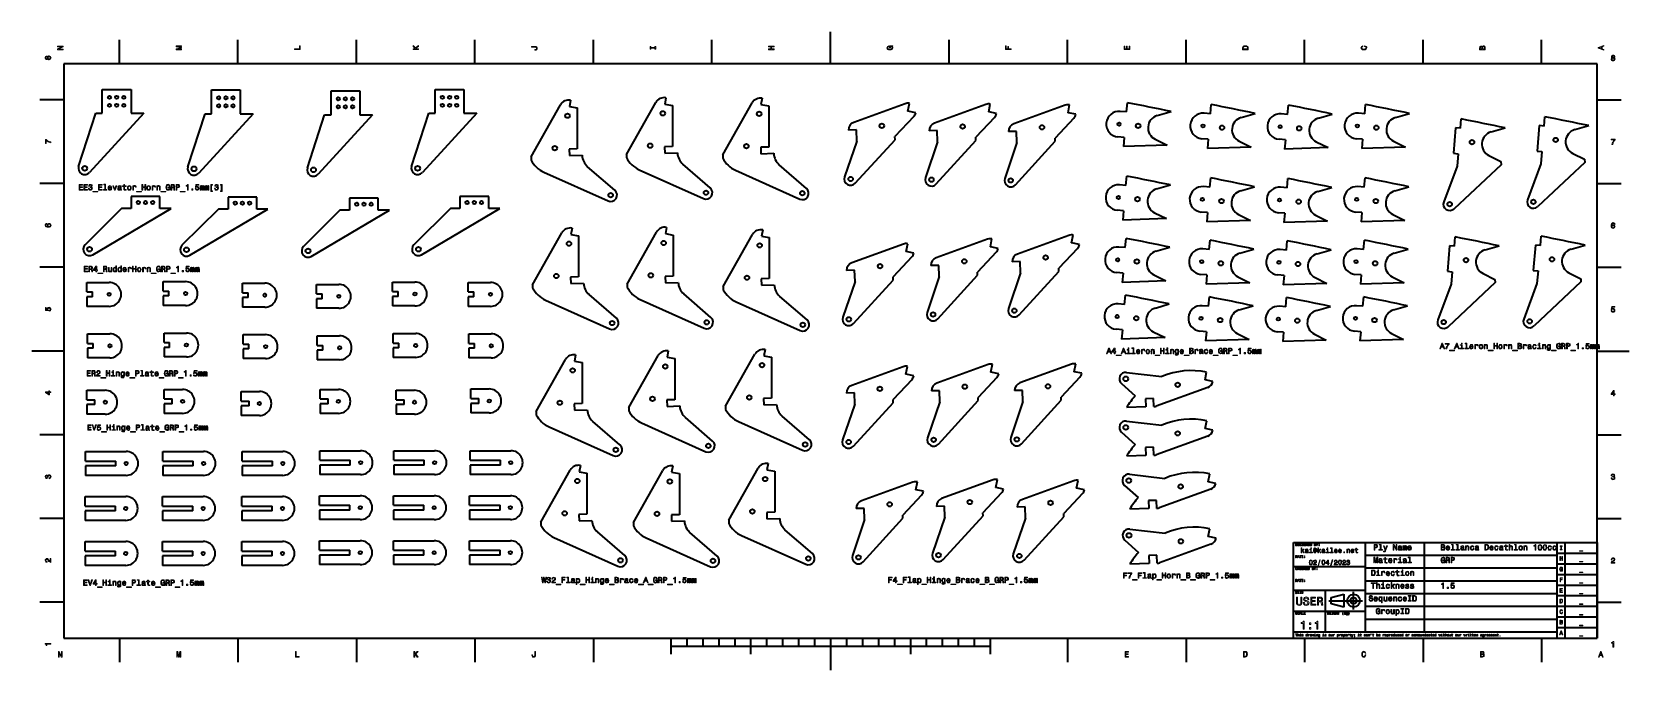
# Model space of a CAD drawing. Extents: x 0 to 1000, y 0 to 400.
import ezdxf

# ---------------------------------------------------------------- set-up
doc = ezdxf.new("R2010")
doc.units = 0

msp = doc.modelspace()

# ---------------------------------------------------------------- linework, layer by layer
at = {"color": 7, "lineweight": 35}
for p, q in [((500, 380), (500, 400)), ((54.799999, 380), (54.799999, 395)), ((129, 380), (129, 395)), ((203.199997, 380), (203.199997, 395)), ((277.399994, 380), (277.399994, 395)), ((351.600006, 380), (351.600006, 395)), ((425.799988, 380), (425.799988, 395)), ((574.200012, 380), (574.200012, 395)), ((648.400024, 380), (648.400024, 395)), ((722.599976, 380), (722.599976, 395)), ((796.799988, 380), (796.799988, 395)), ((871, 380), (871, 395)), ((945.200012, 380), (945.200012, 395)), ((980, 380), (20, 380)), ((20, 380), (20, 20)), ((980, 20), (980, 380)), ((44.046356, 363.994141), (62.046356, 363.994141)), ((44.046356, 348.994141), (44.046356, 363.994141)), ((62.046356, 363.994141), (62.046356, 348.994141)), ((112.466492, 363.674438), (130.466492, 363.674438)), ((112.466492, 348.674438), (112.466492, 363.674438)), ((130.466492, 363.674438), (130.466492, 348.674438)), ((187.281113, 363.034973), (205.281113, 363.034973)), ((187.281113, 348.034973), (187.281113, 363.034973)), ((205.281113, 363.034973), (205.281113, 348.034973)), ((252.504135, 363.994141), (270.50415, 363.994141)), ((252.504135, 348.994141), (252.504135, 363.994141)), ((270.50415, 363.994141), (270.50415, 348.994141)), ((20, 357.5), (5, 357.5)), ((312.520264, 321.681976), (330.916321, 354.250488)), ((337.22644, 357.200562), (336.502502, 353.266602)), ((336.502502, 353.266602), (341.370392, 352.370819)), ((341.370392, 352.370819), (341.370392, 326.633057)), ((372.206482, 323.181641), (390.602539, 355.750153)), ((396.912659, 358.700226), (396.188721, 354.766266)), ((396.188721, 354.766266), (401.05661, 353.870483)), ((401.05661, 353.870483), (401.05661, 328.132721)), ((432.492493, 322.881683), (450.88855, 355.450195)), ((457.198669, 358.400269), (456.474731, 354.466309)), ((456.474731, 354.466309), (461.342621, 353.570526)), ((461.342621, 353.570526), (461.342621, 327.832764)), ((546.73761, 354.997009), (514.523865, 343.300354)), ((548.444092, 350.297211), (549.463318, 355.19223)), ((553.330566, 349.275726), (548.444092, 350.297211)), ((597.33606, 354.532806), (565.122314, 342.836151)), ((599.042542, 349.833008), (600.061768, 354.728027)), ((647.006042, 354.068604), (614.792297, 342.371948)), ((648.712524, 349.368805), (649.73175, 354.263824)), ((685.34375, 349.809296), (681.359497, 350.163696)), ((685.34375, 349.809296), (685.862976, 355.646606)), ((704.566772, 347.550659), (713.306641, 350.092896)), ((737.914185, 348.649628), (738.433411, 354.486938)), ((786.232544, 348.263092), (786.751831, 354.100403)), ((834.550903, 348.649628), (835.07019, 354.486938)), ((980, 357.5), (995, 357.5)), ((29.242001, 315.729797), (40.046356, 348.994141)), ((70.046356, 348.994141), (35.996998, 311.793457)), ((40.046356, 348.994141), (44.046356, 348.994141)), ((62.046356, 348.994141), (70.046356, 348.994141)), ((97.662132, 315.410095), (108.466492, 348.674438)), ((138.466492, 348.674438), (104.41713, 311.473755)), ((108.466492, 348.674438), (112.466492, 348.674438)), ((130.466492, 348.674438), (138.466492, 348.674438)), ((172.476761, 314.77063), (183.281113, 348.034973)), ((213.281113, 348.034973), (179.23175, 310.83429)), ((183.281113, 348.034973), (187.281113, 348.034973)), ((205.281113, 348.034973), (213.281113, 348.034973)), ((237.699783, 315.729797), (248.504135, 348.994141)), ((278.50415, 348.994141), (244.454773, 311.793457)), ((248.504135, 348.994141), (252.504135, 348.994141)), ((270.50415, 348.994141), (278.50415, 348.994141)), ((552.084717, 346.881531), (540.384216, 334.410492)), ((602.683167, 346.417328), (590.982666, 333.946289)), ((603.929016, 348.811523), (599.042542, 349.833008)), ((652.353149, 345.953125), (640.652649, 333.482086)), ((653.598999, 348.347321), (648.712524, 349.368805)), ((737.914185, 348.649628), (733.929932, 349.004028)), ((757.137207, 346.390991), (765.877075, 348.933228)), ((786.232544, 348.263092), (782.248291, 348.617493)), ((805.455566, 346.004456), (814.195557, 348.546692)), ((834.550903, 348.649628), (830.56665, 349.004028)), ((853.773926, 346.390991), (862.513916, 348.933228)), ((894.397095, 339.582336), (894.916382, 345.419647)), ((943.81781, 341.251953), (942.400146, 325.31488)), ((946.80603, 340.986145), (943.81781, 341.251953)), ((946.80603, 340.986145), (947.325256, 346.823456)), ((966.029053, 338.727509), (974.768921, 341.269745)), ((516.464783, 331.604767), (508.805542, 309.128632)), ((516.230225, 338.60083), (511.233337, 338.433472)), ((515.545288, 305.14093), (540.451599, 332.411621)), ((516.464783, 331.604767), (516.230225, 338.60083)), ((540.451599, 332.411621), (540.384216, 334.410492)), ((567.063232, 331.140564), (559.403992, 308.664429)), ((566.828674, 338.136627), (561.831787, 337.969269)), ((566.143738, 304.676727), (591.050049, 331.947418)), ((567.063232, 331.140564), (566.828674, 338.136627)), ((591.050049, 331.947418), (590.982666, 333.946289)), ((616.733215, 330.676361), (609.073975, 308.200226)), ((616.498657, 337.672424), (611.50177, 337.505066)), ((615.813721, 304.212524), (640.720032, 331.483215)), ((616.733215, 330.676361), (616.498657, 337.672424)), ((640.720032, 331.483215), (640.652649, 333.482086)), ((683.926086, 333.872223), (679.941772, 334.226624)), ((683.926086, 333.872223), (683.410522, 328.075806)), ((703.245972, 332.702393), (710.71936, 328.994995)), ((736.496521, 332.712555), (732.512207, 333.066956)), ((736.496521, 332.712555), (735.980957, 326.916138)), ((755.816406, 331.542725), (763.289795, 327.835327)), ((784.814941, 332.326019), (780.830688, 332.68042)), ((784.814941, 332.326019), (784.299316, 326.529602)), ((804.134827, 331.156189), (811.608215, 327.448792)), ((833.133301, 332.712555), (829.149048, 333.066956)), ((833.133301, 332.712555), (832.617676, 326.916138)), ((852.453186, 331.542725), (859.926575, 327.835327)), ((891.408936, 339.848145), (889.991333, 323.911072)), ((894.397095, 339.582336), (891.408936, 339.848145)), ((913.620117, 337.3237), (922.360107, 339.865936)), ((312.520264, 321.681976), (312.585358, 319.682983)), ((341.370392, 326.633057), (336.374786, 326.467438)), ((336.374786, 326.467438), (336.507355, 322.469635)), ((336.507355, 322.469635), (344.50296, 322.734741)), ((372.206482, 323.181641), (372.271576, 321.182648)), ((401.05661, 328.132721), (396.061005, 327.967102)), ((396.061005, 327.967102), (396.193573, 323.969299)), ((396.193573, 323.969299), (404.189178, 324.234406)), ((432.492493, 322.881683), (432.557587, 320.88269)), ((461.342621, 327.832764), (456.347015, 327.667145)), ((456.347015, 327.667145), (456.479584, 323.669342)), ((456.479584, 323.669342), (464.475189, 323.934448)), ((710.71936, 328.994995), (683.410522, 328.075806)), ((763.289795, 327.835327), (735.980957, 326.916138)), ((811.608215, 327.448792), (784.299316, 326.529602)), ((859.926575, 327.835327), (832.617676, 326.916138)), ((889.991333, 323.911072), (892.979492, 323.645264)), ((892.979492, 323.645264), (892.285339, 315.841736)), ((912.299377, 322.475433), (919.772766, 318.768036)), ((942.400146, 325.31488), (945.388367, 325.049072)), ((945.388367, 325.049072), (944.694214, 317.245544)), ((964.708252, 323.879242), (972.181641, 320.171844)), ((972.181641, 320.171844), (972.249146, 318.173004)), ((320.588074, 312.049133), (360.733429, 294.043304)), ((364.992523, 300.713684), (347.942139, 315.514465)), ((380.274292, 313.548798), (420.419647, 295.542969)), ((424.678741, 302.213348), (407.628357, 317.01413)), ((440.560303, 313.24884), (480.705658, 295.243011)), ((484.964752, 301.913391), (467.914368, 316.714172)), ((892.285339, 315.841736), (883.954956, 293.446136)), ((919.84021, 316.769196), (890.443604, 289.137085)), ((919.772766, 318.768036), (919.84021, 316.769196)), ((944.694214, 317.245544), (936.363892, 294.849945)), ((972.249146, 318.173004), (942.852539, 290.540894)), ((20, 305), (5, 305)), ((684.957153, 303.810181), (680.9729, 304.164581)), ((684.957153, 303.810181), (685.476379, 309.647491)), ((704.180176, 301.551544), (712.920044, 304.093781)), ((737.527588, 302.650513), (733.543335, 303.004913)), ((737.527588, 302.650513), (738.046814, 308.487823)), ((756.75061, 300.391876), (765.490479, 302.934113)), ((785.845947, 302.263977), (781.861694, 302.618378)), ((785.845947, 302.263977), (786.365234, 308.101288)), ((805.06897, 300.005341), (813.80896, 302.547577)), ((834.164307, 302.650513), (830.180054, 303.004913)), ((834.164307, 302.650513), (834.683594, 308.487823)), ((853.387329, 300.391876), (862.127319, 302.934113)), ((980, 305), (995, 305)), ((62.096001, 296.791779), (62.096001, 289.291779)), ((80.096001, 296.791779), (62.096001, 296.791779)), ((80.096001, 289.291779), (80.096001, 296.791779)), ((122.771049, 296.441071), (122.771049, 288.941071)), ((140.771057, 296.441071), (122.771049, 296.441071)), ((140.771057, 288.941071), (140.771057, 296.441071)), ((198.877899, 295.739624), (198.877899, 288.239624)), ((216.877899, 295.739624), (198.877899, 295.739624)), ((216.877899, 288.239624), (216.877899, 295.739624)), ((267.970276, 296.791809), (267.970276, 289.291809)), ((285.970276, 296.791809), (267.970276, 296.791809)), ((285.970276, 289.291809), (285.970276, 296.791809)), ((56.096001, 289.291779), (33.277344, 266.629944)), ((38.131428, 260.348389), (87.096001, 289.291779)), ((62.096001, 289.291779), (56.096001, 289.291779)), ((87.096001, 289.291779), (80.096001, 289.291779)), ((116.771049, 288.941071), (93.952393, 266.279236)), ((98.806473, 259.997681), (147.771057, 288.941071)), ((122.771049, 288.941071), (116.771049, 288.941071)), ((147.771057, 288.941071), (140.771057, 288.941071)), ((192.877899, 288.239624), (170.059235, 265.577789)), ((174.91333, 259.296204), (223.877899, 288.239624)), ((198.877899, 288.239624), (192.877899, 288.239624)), ((223.877899, 288.239624), (216.877899, 288.239624)), ((261.970276, 289.291809), (239.151611, 266.629974)), ((244.005707, 260.348389), (292.970276, 289.291809)), ((267.970276, 289.291809), (261.970276, 289.291809)), ((292.970276, 289.291809), (285.970276, 289.291809)), ((683.53949, 287.873108), (679.555176, 288.227509)), ((683.53949, 287.873108), (683.023926, 282.076691)), ((710.332764, 282.99588), (683.023926, 282.076691)), ((702.859375, 286.703278), (710.332764, 282.99588)), ((736.109924, 286.71344), (732.12561, 287.067841)), ((736.109924, 286.71344), (735.59436, 280.917023)), ((762.903198, 281.836212), (735.59436, 280.917023)), ((755.42981, 285.54361), (762.903198, 281.836212)), ((784.428345, 286.326904), (780.444092, 286.681305)), ((784.428345, 286.326904), (783.91272, 280.530487)), ((811.221619, 281.449677), (783.91272, 280.530487)), ((803.74823, 285.157074), (811.221619, 281.449677)), ((832.746704, 286.71344), (828.762451, 287.067841)), ((832.746704, 286.71344), (832.231079, 280.917023)), ((859.539978, 281.836212), (832.231079, 280.917023)), ((852.066589, 285.54361), (859.539978, 281.836212)), ((313.451355, 241.488052), (331.847412, 274.056549)), ((338.157532, 277.006622), (337.433594, 273.072693)), ((337.433594, 273.072693), (342.301483, 272.17688)), ((342.301483, 272.17688), (342.301483, 246.439148)), ((372.664307, 241.961197), (391.060364, 274.529694)), ((397.370483, 277.479767), (396.646545, 273.545837)), ((396.646545, 273.545837), (401.514435, 272.650024)), ((401.514435, 272.650024), (401.514435, 246.912292)), ((432.831879, 240.420456), (451.227936, 272.988953)), ((457.538055, 275.939026), (456.814117, 272.005066)), ((456.814117, 272.005066), (461.682007, 271.109283)), ((461.682007, 271.109283), (461.682007, 245.371552)), ((598.378662, 270.054352), (566.164917, 258.357697)), ((600.085144, 265.354553), (601.10437, 270.249573)), ((649.28949, 272.429474), (617.075745, 260.732819)), ((650.995972, 267.729675), (652.015198, 272.624695)), ((684.570557, 264.768921), (685.089844, 270.606232)), ((890.653687, 265.648438), (891.172913, 271.485748)), ((944.466309, 266.116394), (944.985535, 271.953705)), ((545.616333, 267.039612), (513.402588, 255.342941)), ((547.322815, 262.339813), (548.342041, 267.234833)), ((552.20929, 261.318329), (547.322815, 262.339813)), ((603.725769, 261.938873), (592.025269, 249.467834)), ((604.971619, 264.333069), (600.085144, 265.354553)), ((654.636597, 264.313995), (642.936096, 251.842957)), ((655.882446, 266.708191), (650.995972, 267.729675)), ((684.570557, 264.768921), (680.586304, 265.123322)), ((703.793579, 262.510284), (712.533569, 265.052521)), ((737.140991, 263.609253), (733.156738, 263.963654)), ((737.140991, 263.609253), (737.660278, 269.446564)), ((756.364014, 261.350616), (765.104004, 263.892853)), ((785.459473, 263.222717), (781.47522, 263.577118)), ((785.459473, 263.222717), (785.978699, 269.060028)), ((804.682495, 260.96405), (813.422363, 263.506317)), ((833.777832, 263.609253), (829.793579, 263.963654)), ((833.777832, 263.609253), (834.297058, 269.446564)), ((853.000854, 261.350616), (861.740723, 263.892853)), ((887.665466, 265.914246), (886.247803, 249.977173)), ((890.653687, 265.648438), (887.665466, 265.914246)), ((909.876709, 263.389801), (918.616577, 265.932037)), ((941.478088, 266.382172), (940.060425, 250.445114)), ((944.466309, 266.116394), (941.478088, 266.382172)), ((963.689331, 263.857727), (972.429199, 266.399994)), ((20, 252.5), (5, 252.5)), ((515.108948, 250.643433), (510.112061, 250.476074)), ((515.343506, 243.647369), (515.108948, 250.643433)), ((550.96344, 258.924133), (539.262939, 246.453094)), ((567.871277, 253.658173), (562.87439, 253.490814)), ((568.105835, 246.662109), (567.871277, 253.658173)), ((618.782104, 256.033295), (613.785217, 255.865936)), ((619.016663, 249.037231), (618.782104, 256.033295)), ((643.003479, 249.844101), (642.936096, 251.842957)), ((940.060425, 250.445114), (943.048645, 250.179306)), ((943.048645, 250.179306), (942.354492, 242.375778)), ((980, 252.5), (995, 252.5)), ((34.374817, 236.98587), (34.374817, 242.98587)), ((34.374817, 242.98587), (48.374817, 242.98587)), ((82.225311, 237.48172), (82.225311, 243.48172)), ((82.225311, 243.48172), (96.225311, 243.48172)), ((131.81131, 236.48999), (131.81131, 242.48999)), ((131.81131, 242.48999), (145.81131, 242.48999)), ((178.17421, 235.746216), (178.17421, 241.746216)), ((178.17421, 241.746216), (192.17421, 241.746216)), ((225.776779, 237.233795), (225.776779, 243.233795)), ((225.776779, 243.233795), (239.776779, 243.233795)), ((273.131409, 236.985855), (273.131409, 242.985855)), ((273.131409, 242.985855), (287.131409, 242.985855)), ((313.451355, 241.488052), (313.516449, 239.489044)), ((342.301483, 246.439148), (337.305878, 246.273499)), ((337.305878, 246.273499), (337.438446, 242.275696)), ((337.438446, 242.275696), (345.434052, 242.540817)), ((372.664307, 241.961197), (372.729401, 239.962189)), ((401.514435, 246.912292), (396.518829, 246.746643)), ((396.518829, 246.746643), (396.651398, 242.74884)), ((396.651398, 242.74884), (404.647003, 243.013962)), ((432.831879, 240.420456), (432.896973, 238.421448)), ((461.682007, 245.371552), (456.686401, 245.205902)), ((456.686401, 245.205902), (456.81897, 241.208099)), ((456.81897, 241.208099), (464.814575, 241.473221)), ((515.343506, 243.647369), (507.684265, 221.171249)), ((514.424011, 217.183517), (539.330322, 244.454239)), ((539.330322, 244.454239), (539.262939, 246.453094)), ((568.105835, 246.662109), (560.446594, 224.185989)), ((567.18634, 220.198257), (592.092651, 247.468979)), ((592.092651, 247.468979), (592.025269, 249.467834)), ((619.016663, 249.037231), (611.357422, 226.561111)), ((618.097168, 222.57338), (643.003479, 249.844101)), ((683.152954, 248.831848), (679.168701, 249.186249)), ((683.152954, 248.831848), (682.637329, 243.035431)), ((709.946228, 243.954636), (682.637329, 243.035431)), ((702.472839, 247.662018), (709.946228, 243.954636)), ((735.723389, 247.67218), (731.739136, 248.026581)), ((735.723389, 247.67218), (735.207764, 241.875763)), ((762.516663, 242.794968), (735.207764, 241.875763)), ((755.043274, 246.50235), (762.516663, 242.794968)), ((784.041809, 247.285629), (780.057495, 247.64003)), ((784.041809, 247.285629), (783.526245, 241.489212)), ((810.835083, 242.408417), (783.526245, 241.489212)), ((803.361694, 246.115799), (810.835083, 242.408417)), ((832.360168, 247.67218), (828.375854, 248.026581)), ((832.360168, 247.67218), (831.844604, 241.875763)), ((859.153442, 242.794968), (831.844604, 241.875763)), ((851.680054, 246.50235), (859.153442, 242.794968)), ((888.54187, 241.907837), (880.211548, 219.512253)), ((886.247803, 249.977173), (889.236023, 249.711365)), ((916.096802, 242.835297), (886.700195, 215.203186)), ((889.236023, 249.711365), (888.54187, 241.907837)), ((908.555908, 248.541534), (916.029297, 244.834152)), ((916.029297, 244.834152), (916.096802, 242.835297)), ((942.354492, 242.375778), (934.02417, 219.980194)), ((969.909424, 243.303238), (940.512817, 215.671127)), ((962.36853, 249.009476), (969.841919, 245.302094)), ((969.841919, 245.302094), (969.909424, 243.303238)), ((34.374817, 236.98587), (37.874817, 236.98587)), ((37.874817, 233.98587), (34.374817, 233.98587)), ((34.374817, 233.98587), (34.374817, 227.98587)), ((37.874817, 233.98587), (37.874817, 236.98587)), ((82.225311, 237.48172), (85.725311, 237.48172)), ((85.725311, 234.48172), (82.225311, 234.48172)), ((82.225311, 234.48172), (82.225311, 228.48172)), ((85.725311, 234.48172), (85.725311, 237.48172)), ((131.81131, 236.48999), (135.31131, 236.48999)), ((135.31131, 233.48999), (131.81131, 233.48999)), ((131.81131, 233.48999), (131.81131, 227.48999)), ((135.31131, 233.48999), (135.31131, 236.48999)), ((178.17421, 235.746216), (181.67421, 235.746216)), ((181.67421, 232.746216), (178.17421, 232.746216)), ((178.17421, 232.746216), (178.17421, 226.746216)), ((181.67421, 232.746216), (181.67421, 235.746216)), ((225.776779, 237.233795), (229.276779, 237.233795)), ((229.276779, 234.233795), (225.776779, 234.233795)), ((225.776779, 234.233795), (225.776779, 228.233795)), ((229.276779, 234.233795), (229.276779, 237.233795)), ((273.131409, 236.985855), (276.631409, 236.985855)), ((276.631409, 233.985855), (273.131409, 233.985855)), ((273.131409, 233.985855), (273.131409, 227.985855)), ((276.631409, 233.985855), (276.631409, 236.985855)), ((321.519165, 231.855209), (361.66452, 213.849396)), ((365.923615, 220.519775), (348.87323, 235.320526)), ((380.732117, 232.328354), (420.877472, 214.32254)), ((425.136566, 220.99292), (408.086182, 235.793671)), ((440.899689, 230.787613), (481.045044, 212.781799)), ((485.304138, 219.452179), (468.253754, 234.25293)), ((684.18396, 229.206573), (684.703247, 235.043884)), ((736.754395, 228.046906), (737.273682, 233.884216)), ((785.072876, 227.660355), (785.592102, 233.497665)), ((833.391235, 228.046906), (833.910461, 233.884216)), ((48.374817, 227.98587), (34.374817, 227.98587)), ((96.225311, 228.48172), (82.225311, 228.48172)), ((145.81131, 227.48999), (131.81131, 227.48999)), ((192.17421, 226.746216), (178.17421, 226.746216)), ((239.776779, 228.233795), (225.776779, 228.233795)), ((287.131409, 227.985855), (273.131409, 227.985855)), ((684.18396, 229.206573), (680.199707, 229.560974)), ((703.406982, 226.947922), (712.146973, 229.490173)), ((736.754395, 228.046906), (732.770142, 228.401306)), ((755.977417, 225.788254), (764.717407, 228.330505)), ((785.072876, 227.660355), (781.088623, 228.014771)), ((804.295898, 225.401703), (813.035767, 227.94397)), ((833.391235, 228.046906), (829.406982, 228.401306)), ((852.614258, 225.788254), (861.354126, 228.330505)), ((34.870667, 204.754959), (34.870667, 210.754959)), ((34.870667, 210.754959), (48.870667, 210.754959)), ((82.721161, 205.250809), (82.721161, 211.250809)), ((82.721161, 211.250809), (96.721161, 211.250809)), ((132.307159, 204.259079), (132.307159, 210.259079)), ((132.307159, 210.259079), (146.307159, 210.259079)), ((226.272629, 205.002884), (226.272629, 211.002884)), ((226.272629, 211.002884), (240.272629, 211.002884)), ((273.627258, 204.754944), (273.627258, 210.754944)), ((273.627258, 210.754944), (287.627258, 210.754944)), ((682.766357, 213.269501), (678.782104, 213.623901)), ((682.766357, 213.269501), (682.250732, 207.473083)), ((702.086243, 212.09967), (709.559631, 208.392288)), ((735.336792, 212.109833), (731.352539, 212.464233)), ((735.336792, 212.109833), (734.821167, 206.313416)), ((754.656677, 210.940002), (762.130066, 207.23262)), ((783.655212, 211.723282), (779.670898, 212.077682)), ((783.655212, 211.723282), (783.139648, 205.926865)), ((802.975098, 210.553452), (810.448486, 206.846069)), ((831.973572, 212.109833), (827.989258, 212.464233)), ((831.973572, 212.109833), (831.458008, 206.313416)), ((851.293457, 210.940002), (858.766846, 207.23262)), ((20, 200), (0, 200)), ((34.870667, 204.754959), (38.370667, 204.754959)), ((38.370667, 201.754959), (34.870667, 201.754959)), ((34.870667, 201.754959), (34.870667, 195.754959)), ((38.370667, 201.754959), (38.370667, 204.754959)), ((82.721161, 205.250809), (86.221161, 205.250809)), ((86.221161, 202.250809), (82.721161, 202.250809)), ((82.721161, 202.250809), (82.721161, 196.250809)), ((86.221161, 202.250809), (86.221161, 205.250809)), ((132.307159, 204.259079), (135.807159, 204.259079)), ((135.807159, 201.259079), (132.307159, 201.259079)), ((132.307159, 201.259079), (132.307159, 195.259079)), ((135.807159, 201.259079), (135.807159, 204.259079)), ((178.670059, 203.515305), (178.670059, 209.515305)), ((178.670059, 209.515305), (192.670059, 209.515305)), ((178.670059, 203.515305), (182.170059, 203.515305)), ((182.170059, 200.515305), (178.670059, 200.515305)), ((178.670059, 200.515305), (178.670059, 194.515305)), ((182.170059, 200.515305), (182.170059, 203.515305)), ((226.272629, 205.002884), (229.772629, 205.002884)), ((229.772629, 202.002884), (226.272629, 202.002884)), ((226.272629, 202.002884), (226.272629, 196.002884)), ((229.772629, 202.002884), (229.772629, 205.002884)), ((273.627258, 204.754944), (277.127258, 204.754944)), ((277.127258, 201.754944), (273.627258, 201.754944)), ((273.627258, 201.754944), (273.627258, 195.754944)), ((277.127258, 201.754944), (277.127258, 204.754944)), ((398.396332, 200.043655), (397.672394, 196.109711)), ((458.988831, 200.903366), (458.264893, 196.969421)), ((709.559631, 208.392288), (682.250732, 207.473083)), ((762.130066, 207.23262), (734.821167, 206.313416)), ((810.448486, 206.846069), (783.139648, 205.926865)), ((858.766846, 207.23262), (831.458008, 206.313416)), ((980, 200), (1000, 200)), ((48.870667, 195.754959), (34.870667, 195.754959)), ((96.721161, 196.250809), (82.721161, 196.250809)), ((146.307159, 195.259079), (132.307159, 195.259079)), ((192.670059, 194.515305), (178.670059, 194.515305)), ((240.272629, 196.002884), (226.272629, 196.002884)), ((287.627258, 195.754944), (273.627258, 195.754944)), ((315.708771, 162.073669), (334.104828, 194.642181)), ((340.414948, 197.592239), (339.69101, 193.658295)), ((339.69101, 193.658295), (344.558899, 192.762497)), ((344.558899, 192.762497), (344.558899, 167.024765)), ((373.690155, 164.525085), (392.086212, 197.093597)), ((397.672394, 196.109711), (402.540283, 195.213913)), ((402.540283, 195.213913), (402.540283, 169.476181)), ((434.282654, 165.384796), (452.678711, 197.953308)), ((458.264893, 196.969421), (463.132782, 196.073624)), ((463.132782, 196.073624), (463.132782, 170.335892)), ((545.499451, 190.140289), (513.285706, 178.443619)), ((547.205933, 185.440506), (548.225159, 190.33551)), ((598.72937, 191.507599), (566.515625, 179.810928)), ((600.435852, 186.807816), (601.455078, 191.70282)), ((650.796387, 191.740585), (618.582642, 180.043915)), ((652.502869, 187.040802), (653.522095, 191.935806)), ((550.846558, 182.024796), (539.146057, 169.553772)), ((552.092407, 184.418991), (547.205933, 185.440506)), ((604.076477, 183.392105), (592.375977, 170.921082)), ((605.322327, 185.786301), (600.435852, 186.807816)), ((656.143494, 183.625092), (644.442993, 171.154068)), ((657.389343, 186.019287), (652.502869, 187.040802)), ((685.327881, 186.544037), (707.531128, 183.967102)), ((734.505615, 181.842117), (735.52478, 186.737122)), ((739.39209, 180.820602), (734.505615, 181.842117)), ((34.408932, 169.392593), (34.408932, 175.392593)), ((34.408932, 175.392593), (45.908932, 175.392593)), ((82.812798, 169.921585), (82.812798, 175.921585)), ((82.812798, 175.921585), (94.312798, 175.921585)), ((130.952164, 168.599075), (130.952164, 174.599075)), ((130.952164, 174.599075), (142.452164, 174.599075)), ((180.414062, 169.921585), (180.414062, 175.921585)), ((180.414062, 175.921585), (191.914062, 175.921585)), ((228.024414, 169.392578), (228.024414, 175.392578)), ((228.024414, 175.392578), (239.524414, 175.392578)), ((274.841309, 170.186081), (274.841309, 176.186081)), ((274.841309, 176.186081), (286.341309, 176.186081)), ((274.841309, 170.186081), (279.841309, 170.186081)), ((279.841309, 167.186081), (279.841309, 170.186081)), ((463.132782, 170.335892), (458.137177, 170.170242)), ((458.137177, 170.170242), (458.269745, 166.17244)), ((514.992065, 173.74411), (509.995178, 173.576752)), ((515.226624, 166.748047), (514.992065, 173.74411)), ((568.221985, 175.11142), (563.225098, 174.944061)), ((568.456543, 168.115356), (568.221985, 175.11142)), ((592.443359, 168.922226), (592.375977, 170.921082)), ((620.289001, 175.344406), (615.292114, 175.177048)), ((620.52356, 168.348343), (620.289001, 175.344406)), ((644.510376, 169.155212), (644.442993, 171.154068)), ((682.209961, 179.580444), (690.808472, 171.940933)), ((702.291748, 170.145721), (697.2948, 169.978363)), ((702.459229, 165.148529), (702.291748, 170.145721)), ((736.210388, 177.150116), (703.999268, 165.44632)), ((34.408932, 169.392593), (39.408932, 169.392593)), ((39.408932, 166.392593), (34.408932, 166.392593)), ((34.408932, 166.392593), (34.408932, 160.392593)), ((45.908932, 160.392593), (34.408932, 160.392593)), ((39.408932, 166.392593), (39.408932, 169.392593)), ((82.812798, 169.921585), (87.812798, 169.921585)), ((87.812798, 166.921585), (82.812798, 166.921585)), ((82.812798, 166.921585), (82.812798, 160.921585)), ((94.312798, 160.921585), (82.812798, 160.921585)), ((87.812798, 166.921585), (87.812798, 169.921585)), ((130.952164, 168.599075), (135.952164, 168.599075)), ((135.952164, 165.599075), (130.952164, 165.599075)), ((130.952164, 165.599075), (130.952164, 159.599075)), ((135.952164, 165.599075), (135.952164, 168.599075)), ((180.414062, 169.921585), (185.414062, 169.921585)), ((185.414062, 166.921585), (180.414062, 166.921585)), ((180.414062, 166.921585), (180.414062, 160.921585)), ((191.914062, 160.921585), (180.414062, 160.921585)), ((185.414062, 166.921585), (185.414062, 169.921585)), ((228.024414, 169.392578), (233.024414, 169.392578)), ((233.024414, 166.392578), (228.024414, 166.392578)), ((228.024414, 166.392578), (228.024414, 160.392578)), ((239.524414, 160.392578), (228.024414, 160.392578)), ((233.024414, 166.392578), (233.024414, 169.392578)), ((279.841309, 167.186081), (274.841309, 167.186081)), ((274.841309, 167.186081), (274.841309, 161.186081)), ((286.341309, 161.186081), (274.841309, 161.186081)), ((315.708771, 162.073669), (315.773865, 160.074661)), ((344.558899, 167.024765), (339.563293, 166.859116)), ((339.563293, 166.859116), (339.695862, 162.861313)), ((339.695862, 162.861313), (347.691467, 163.126434)), ((373.690155, 164.525085), (373.755249, 162.526077)), ((402.540283, 169.476181), (397.544678, 169.310532)), ((397.544678, 169.310532), (397.677246, 165.312729)), ((397.677246, 165.312729), (405.672852, 165.57785)), ((434.282654, 165.384796), (434.347748, 163.385788)), ((458.269745, 166.17244), (466.26535, 166.437561)), ((515.226624, 166.748047), (507.567383, 144.271927)), ((514.307129, 140.284195), (539.21344, 167.554916)), ((539.21344, 167.554916), (539.146057, 169.553772)), ((568.456543, 168.115356), (560.797302, 145.639236)), ((567.537048, 141.651505), (592.443359, 168.922226)), ((620.52356, 168.348343), (612.864319, 145.872223)), ((619.604065, 141.884491), (644.510376, 169.155212)), ((697.462036, 164.981171), (685.448486, 164.580109)), ((697.2948, 169.978363), (697.462036, 164.981171)), ((142.452164, 159.599075), (130.952164, 159.599075)), ((323.776581, 152.440826), (363.921936, 134.434998)), ((368.18103, 141.105392), (351.130646, 155.906143)), ((381.757965, 154.892242), (421.90332, 136.886414)), ((426.162415, 143.556808), (409.11203, 158.357559)), ((442.350464, 155.751953), (482.495819, 137.746124)), ((486.754913, 144.416519), (469.704529, 159.21727)), ((685.333191, 156.078903), (707.536377, 153.501968)), ((734.510864, 151.376984), (735.53009, 156.271988)), ((739.397339, 150.355469), (734.510864, 151.376984)), ((20, 147.5), (5, 147.5)), ((682.215271, 149.115311), (690.813721, 141.4758)), ((736.215698, 146.684982), (704.004517, 134.981186)), ((980, 147.5), (995, 147.5)), ((33.496613, 131.036835), (33.496613, 137.036835)), ((33.496613, 137.036835), (58.996613, 137.036835)), ((33.496613, 131.036835), (52.496613, 131.036835)), ((52.496613, 128.036835), (52.496613, 131.036835)), ((81.948288, 131.036835), (81.948288, 137.036835)), ((81.948288, 137.036835), (107.448288, 137.036835)), ((81.948288, 131.036835), (100.948288, 131.036835)), ((100.948288, 128.036835), (100.948288, 131.036835)), ((131.605209, 131.036835), (131.605209, 137.036835)), ((131.605209, 137.036835), (157.105209, 137.036835)), ((131.605209, 131.036835), (150.605209, 131.036835)), ((150.605209, 128.036835), (150.605209, 131.036835)), ((180.297943, 131.518951), (180.297943, 137.518951)), ((180.297943, 137.518951), (205.797943, 137.518951)), ((180.297943, 131.518951), (199.297943, 131.518951)), ((199.297943, 128.518951), (199.297943, 131.518951)), ((226.580154, 131.518951), (226.580154, 137.518951)), ((226.580154, 137.518951), (252.080154, 137.518951)), ((226.580154, 131.518951), (245.580154, 131.518951)), ((245.580154, 128.518951), (245.580154, 131.518951)), ((274.308655, 131.518951), (274.308655, 137.518951)), ((274.308655, 137.518951), (299.808655, 137.518951)), ((274.308655, 131.518951), (293.308655, 131.518951)), ((293.308655, 128.518951), (293.308655, 131.518951)), ((697.467346, 134.516037), (685.453735, 134.114975)), ((702.296997, 139.680588), (697.30011, 139.513229)), ((697.30011, 139.513229), (697.467346, 134.516037)), ((702.464539, 134.683395), (702.296997, 139.680588)), ((52.496613, 128.036835), (33.496613, 128.036835)), ((33.496613, 128.036835), (33.496613, 122.036835)), ((58.996613, 122.036835), (33.496613, 122.036835)), ((100.948288, 128.036835), (81.948288, 128.036835)), ((81.948288, 128.036835), (81.948288, 122.036835)), ((107.448288, 122.036835), (81.948288, 122.036835)), ((150.605209, 128.036835), (131.605209, 128.036835)), ((131.605209, 128.036835), (131.605209, 122.036835)), ((157.105209, 122.036835), (131.605209, 122.036835)), ((199.297943, 128.518951), (180.297943, 128.518951)), ((180.297943, 128.518951), (180.297943, 122.518951)), ((205.797943, 122.518951), (180.297943, 122.518951)), ((245.580154, 128.518951), (226.580154, 128.518951)), ((226.580154, 128.518951), (226.580154, 122.518951)), ((252.080154, 122.518951), (226.580154, 122.518951)), ((293.308655, 128.518951), (274.308655, 128.518951)), ((274.308655, 128.518951), (274.308655, 122.518951)), ((299.808655, 122.518951), (274.308655, 122.518951)), ((318.667297, 92.755051), (337.063354, 125.323563)), ((343.373474, 128.273621), (342.649536, 124.339676)), ((342.649536, 124.339676), (347.517426, 123.443886)), ((347.517426, 123.443886), (347.517426, 97.706139)), ((376.553955, 92.455109), (394.950012, 125.023621)), ((401.260132, 127.973679), (400.536194, 124.039734)), ((400.536194, 124.039734), (405.404083, 123.143944)), ((405.404083, 123.143944), (405.404083, 97.406197)), ((436.240173, 93.954773), (454.63623, 126.523285)), ((460.94635, 129.473343), (460.222412, 125.539398)), ((460.222412, 125.539398), (465.090302, 124.643608)), ((465.090302, 124.643608), (465.090302, 98.905861)), ((687.219299, 122.763763), (709.422485, 120.186829)), ((736.396973, 118.061844), (737.416199, 122.956856)), ((551.648315, 117.77829), (519.43457, 106.081627)), ((553.354797, 113.078506), (554.374023, 117.973518)), ((558.241272, 112.056999), (553.354797, 113.078506)), ((601.782593, 119.170914), (569.568848, 107.474251)), ((607.1297, 111.05542), (595.429199, 98.584404)), ((603.489075, 114.47113), (604.508301, 119.366142)), ((608.375549, 113.449623), (603.489075, 114.47113)), ((652.381042, 118.706711), (620.167297, 107.010048)), ((657.728149, 110.591217), (646.027649, 98.120201)), ((654.087524, 114.006927), (655.10675, 118.901939)), ((658.973999, 112.98542), (654.087524, 114.006927)), ((684.101379, 115.800179), (692.699829, 108.16066)), ((738.101807, 113.369843), (705.890625, 101.666046)), ((741.283447, 117.040337), (736.396973, 118.061844)), ((33.255554, 102.833633), (33.255554, 108.833633)), ((33.255554, 108.833633), (58.755554, 108.833633)), ((33.255554, 102.833633), (52.255554, 102.833633)), ((52.255554, 99.833633), (52.255554, 102.833633)), ((81.70723, 102.833633), (81.70723, 108.833633)), ((81.70723, 108.833633), (107.20723, 108.833633)), ((81.70723, 102.833633), (100.70723, 102.833633)), ((100.70723, 99.833633), (100.70723, 102.833633)), ((131.364151, 102.833633), (131.364151, 108.833633)), ((131.364151, 108.833633), (156.864151, 108.833633)), ((131.364151, 102.833633), (150.364151, 102.833633)), ((150.364151, 99.833633), (150.364151, 102.833633)), ((180.056885, 103.315735), (180.056885, 109.315735)), ((180.056885, 109.315735), (205.556885, 109.315735)), ((180.056885, 103.315735), (199.056885, 103.315735)), ((199.056885, 100.315735), (180.056885, 100.315735)), ((180.056885, 100.315735), (180.056885, 94.315735)), ((199.056885, 100.315735), (199.056885, 103.315735)), ((226.339096, 103.315742), (226.339096, 109.315742)), ((226.339096, 109.315742), (251.839096, 109.315742)), ((226.339096, 103.315742), (245.339096, 103.315742)), ((245.339096, 100.315742), (226.339096, 100.315742)), ((226.339096, 100.315742), (226.339096, 94.315742)), ((245.339096, 100.315742), (245.339096, 103.315742)), ((274.067596, 103.315735), (274.067596, 109.315735)), ((274.067596, 109.315735), (299.567596, 109.315735)), ((274.067596, 103.315735), (293.067596, 103.315735)), ((293.067596, 100.315735), (274.067596, 100.315735)), ((274.067596, 100.315735), (274.067596, 94.315735)), ((293.067596, 100.315735), (293.067596, 103.315735)), ((521.14093, 101.382118), (516.144043, 101.21476)), ((521.375488, 94.386047), (521.14093, 101.382118)), ((556.995422, 109.662796), (545.294922, 97.19178)), ((571.275208, 102.774742), (566.27832, 102.607384)), ((571.509766, 95.778671), (571.275208, 102.774742)), ((621.873657, 102.310539), (616.87677, 102.143181)), ((622.108215, 95.314468), (621.873657, 102.310539)), ((699.353455, 101.20089), (687.339844, 100.799835)), ((704.183105, 106.365456), (699.186218, 106.198097)), ((699.186218, 106.198097), (699.353455, 101.20089)), ((704.350647, 101.368263), (704.183105, 106.365456)), ((20, 95), (5, 95)), ((52.255554, 99.833633), (33.255554, 99.833633)), ((33.255554, 99.833633), (33.255554, 93.833633)), ((58.755554, 93.833633), (33.255554, 93.833633)), ((100.70723, 99.833633), (81.70723, 99.833633)), ((81.70723, 99.833633), (81.70723, 93.833633)), ((107.20723, 93.833633), (81.70723, 93.833633)), ((150.364151, 99.833633), (131.364151, 99.833633)), ((131.364151, 99.833633), (131.364151, 93.833633)), ((156.864151, 93.833633), (131.364151, 93.833633)), ((205.556885, 94.315735), (180.056885, 94.315735)), ((251.839096, 94.315742), (226.339096, 94.315742)), ((299.567596, 94.315735), (274.067596, 94.315735)), ((318.667297, 92.755051), (318.732391, 90.75605)), ((347.517426, 97.706139), (342.52182, 97.540497)), ((342.52182, 97.540497), (342.654388, 93.542694)), ((342.654388, 93.542694), (350.649994, 93.807808)), ((376.553955, 92.455109), (376.619049, 90.456108)), ((405.404083, 97.406197), (400.408478, 97.240555)), ((400.408478, 97.240555), (400.541046, 93.242752)), ((400.541046, 93.242752), (408.536652, 93.507866)), ((436.240173, 93.954773), (436.305267, 91.955772)), ((465.090302, 98.905861), (460.094696, 98.740219)), ((460.094696, 98.740219), (460.227264, 94.742416)), ((460.227264, 94.742416), (468.22287, 95.00753)), ((521.375488, 94.386047), (513.716248, 71.90992)), ((520.455994, 67.922195), (545.362305, 95.192917)), ((545.362305, 95.192917), (545.294922, 97.19178)), ((571.509766, 95.778671), (563.850525, 73.302544)), ((570.590271, 69.314819), (595.496582, 96.585541)), ((595.496582, 96.585541), (595.429199, 98.584404)), ((622.108215, 95.314468), (614.448975, 72.838341)), ((621.188721, 68.850616), (646.095032, 96.121338)), ((646.095032, 96.121338), (646.027649, 98.120201)), ((980, 95), (995, 95)), ((33.255554, 74.630432), (33.255554, 80.630432)), ((33.255554, 80.630432), (58.755554, 80.630432)), ((81.70723, 74.630432), (81.70723, 80.630432)), ((81.70723, 80.630432), (107.20723, 80.630432)), ((131.364151, 74.630432), (131.364151, 80.630432)), ((131.364151, 80.630432), (156.864151, 80.630432)), ((180.056885, 75.112534), (180.056885, 81.112534)), ((180.056885, 81.112534), (205.556885, 81.112534)), ((226.339096, 75.112541), (226.339096, 81.112541)), ((226.339096, 81.112541), (251.839096, 81.112541)), ((274.067596, 75.112534), (274.067596, 81.112534)), ((274.067596, 81.112534), (299.567596, 81.112534)), ((326.735107, 83.1222), (366.880463, 65.116386)), ((371.139557, 71.786774), (354.089172, 86.587524)), ((384.621765, 82.822258), (424.76712, 64.816444)), ((429.026215, 71.486832), (411.97583, 86.287582)), ((444.307983, 84.321922), (484.453339, 66.316109)), ((488.712433, 72.986496), (471.662048, 87.787247)), ((684.240295, 81.433525), (692.838745, 73.794006)), ((687.358215, 88.39711), (709.561401, 85.820175)), ((736.535889, 83.69519), (737.555115, 88.590202)), ((741.422363, 82.673683), (736.535889, 83.69519)), ((790, 20), (790, 80)), ((790, 80), (980, 80)), ((835, 24), (835, 80)), ((872, 24), (872, 80)), ((955, 20), (955, 80)), ((960, 20), (960, 80)), ((980, 80), (980, 20)), ((33.255554, 74.630432), (52.255554, 74.630432)), ((52.255554, 71.630432), (33.255554, 71.630432)), ((33.255554, 71.630432), (33.255554, 65.630432)), ((52.255554, 71.630432), (52.255554, 74.630432)), ((81.70723, 74.630432), (100.70723, 74.630432)), ((100.70723, 71.630432), (81.70723, 71.630432)), ((81.70723, 71.630432), (81.70723, 65.630432)), ((100.70723, 71.630432), (100.70723, 74.630432)), ((131.364151, 74.630432), (150.364151, 74.630432)), ((150.364151, 71.630432), (131.364151, 71.630432)), ((131.364151, 71.630432), (131.364151, 65.630432)), ((150.364151, 71.630432), (150.364151, 74.630432)), ((180.056885, 75.112534), (199.056885, 75.112534)), ((199.056885, 72.112534), (180.056885, 72.112534)), ((180.056885, 72.112534), (180.056885, 66.112534)), ((199.056885, 72.112534), (199.056885, 75.112534)), ((226.339096, 75.112541), (245.339096, 75.112541)), ((245.339096, 72.112541), (226.339096, 72.112541)), ((226.339096, 72.112541), (226.339096, 66.112541)), ((245.339096, 72.112541), (245.339096, 75.112541)), ((274.067596, 75.112534), (293.067596, 75.112534)), ((293.067596, 72.112534), (274.067596, 72.112534)), ((274.067596, 72.112534), (274.067596, 66.112534)), ((293.067596, 72.112534), (293.067596, 75.112534)), ((704.322021, 71.998802), (699.325134, 71.831444)), ((699.325134, 71.831444), (699.492371, 66.834236)), ((704.489563, 67.00161), (704.322021, 71.998802)), ((738.240723, 79.003189), (706.029541, 67.299393)), ((835, 72), (955, 72)), ((955, 73.333336), (980, 73.333336)), ((58.755554, 65.630432), (33.255554, 65.630432)), ((107.20723, 65.630432), (81.70723, 65.630432)), ((156.864151, 65.630432), (131.364151, 65.630432)), ((205.556885, 66.112534), (180.056885, 66.112534)), ((251.839096, 66.112541), (226.339096, 66.112541)), ((299.567596, 66.112534), (274.067596, 66.112534)), ((699.492371, 66.834236), (687.47876, 66.433182)), ((790, 65), (835, 65)), ((835, 64), (955, 64)), ((955, 66.666664), (980, 66.666664)), ((955, 60), (980, 60)), ((790, 50), (835, 50)), ((810, 24), (810, 50)), ((835, 56), (955, 56)), ((955, 53.333332), (980, 53.333332)), ((20, 42.5), (5, 42.5)), ((812, 43.5), (833, 43.5)), ((813.5, 45.5), (821.5, 47.5)), ((813.5, 41.5), (813.5, 45.5)), ((821.5, 39.5), (813.5, 41.5)), ((821.5, 47.5), (821.5, 39.5)), ((827.5, 38), (827.5, 49)), ((835, 48), (955, 48)), ((835, 40), (955, 40)), ((955, 46.666668), (980, 46.666668)), ((955, 40), (980, 40)), ((980, 42.5), (995, 42.5)), ((790, 37), (835, 37)), ((835, 32), (955, 32)), ((955, 33.333332), (980, 33.333332)), ((20, 20), (980, 20)), ((54.799999, 20), (54.799999, 5)), ((129, 20), (129, 5)), ((203.199997, 20), (203.199997, 5)), ((277.399994, 20), (277.399994, 5)), ((351.600006, 20), (351.600006, 5)), ((400, 20), (400, 10)), ((410, 20), (410, 15)), ((420, 20), (420, 15)), ((430, 20), (430, 15)), ((440, 20), (440, 15)), ((450, 20), (450, 10)), ((460, 20), (460, 15)), ((470, 20), (470, 15)), ((480, 20), (480, 15)), ((490, 20), (490, 15)), ((500, 20), (500, 0)), ((510, 20), (510, 15)), ((520, 20), (520, 15)), ((530, 20), (530, 15)), ((540, 20), (540, 15)), ((550, 20), (550, 10)), ((560, 20), (560, 15)), ((570, 20), (570, 15)), ((580, 20), (580, 15)), ((590, 20), (590, 15)), ((600, 20), (600, 10)), ((648.400024, 20), (648.400024, 5)), ((722.599976, 20), (722.599976, 5)), ((790, 24), (955, 24)), ((790, 20), (980, 20)), ((796.799988, 20), (796.799988, 5)), ((871, 20), (871, 5)), ((945.200012, 20), (945.200012, 5)), ((955, 26.666666), (980, 26.666666)), ((400, 15), (600, 15))]:
    msp.add_line(p, q, dxfattribs=at)
at = {"color": 7, "lineweight": 13}
for points in [[(19.533215, 388.850159), (19.533215, 389.268738), (16.663618, 389.268738), (19.533215, 390.610229), (19.533215, 391.149872), (16.033215, 391.149872), (16.033215, 390.726227), (18.902811, 390.726227), (16.033215, 389.399872), (16.033215, 388.850159)], [(93.733215, 388.739197), (93.733215, 389.127533), (90.555984, 389.127533), (93.733215, 389.783142), (93.733215, 390.216858), (90.555984, 390.867432), (93.733215, 390.867432), (93.733215, 391.260803), (90.233215, 391.260803), (90.233215, 390.645538), (93.319672, 390), (90.233215, 389.359528), (90.233215, 388.739197)], [(167.933212, 388.976227), (167.933212, 391.225525), (167.509583, 391.225525), (167.509583, 389.440216), (164.433212, 389.440216), (164.433212, 388.976227)], [(242.133209, 388.90564), (242.133209, 389.369598), (240.887527, 389.369598), (240.443726, 389.783142), (242.133209, 390.958221), (242.133209, 391.523071), (240.105835, 390.110962), (238.633209, 391.482727), (238.633209, 390.867432), (240.25209, 389.369598), (238.633209, 389.369598), (238.633209, 388.90564)], [(315.173279, 390.403473), (315.546478, 390.368164), (315.80368, 390.262268), (315.960022, 390.04541), (316.005402, 389.712555), (315.960022, 389.384735), (315.813782, 389.167877), (315.55658, 389.041779), (315.18338, 389.0065), (314.931213, 389.016571), (314.931213, 388.562683), (315.188416, 388.552612), (315.748199, 388.613129), (316.136536, 388.819885), (316.353394, 389.177948), (316.429047, 389.707489), (316.353394, 390.231995), (316.136536, 390.590057), (315.753265, 390.796844), (315.193451, 390.862396), (312.833221, 390.862396), (312.833221, 390.403473)], [(390.109589, 389.768005), (390.109589, 389.122498), (390.533234, 389.122498), (390.533234, 390.877533), (390.109589, 390.877533), (390.109589, 390.231995), (387.456879, 390.231995), (387.456879, 390.877533), (387.033234, 390.877533), (387.033234, 389.122498), (387.456879, 389.122498), (387.456879, 389.768005)], [(464.733215, 388.829987), (464.733215, 389.299011), (463.089111, 389.299011), (463.089111, 390.701019), (464.733215, 390.701019), (464.733215, 391.164978), (461.233215, 391.164978), (461.233215, 390.701019), (462.660461, 390.701019), (462.660461, 389.299011), (461.233215, 389.299011), (461.233215, 388.829987)], [(538.464172, 390.922913), (538.933167, 391.008667), (538.933167, 391.260803), (537.041931, 391.260803), (537.041931, 389.984863), (537.470642, 389.984863), (537.470642, 390.771606), (537.500916, 390.771606), (537.964844, 390.71109), (538.3078, 390.549713), (538.524658, 390.302612), (538.595276, 389.994965), (538.504517, 389.652039), (538.232178, 389.384735), (537.783325, 389.213257), (537.16803, 389.15274), (536.5578, 389.208221), (536.108948, 389.3797), (535.836609, 389.652039), (535.740784, 390.020172), (535.79126, 390.272339), (535.932434, 390.479126), (536.169495, 390.630402), (536.487183, 390.716156), (536.487183, 391.215424), (536.003052, 391.08429), (535.639954, 390.837189), (535.41803, 390.489197), (535.337341, 390.050446), (535.46344, 389.475525), (535.831604, 389.041779), (536.41156, 388.764404), (537.183167, 388.668579), (537.959839, 388.764404), (538.539795, 389.041779), (538.907959, 389.450287), (539.028992, 389.964691), (538.988647, 390.252167), (538.887756, 390.509369), (538.711243, 390.731262)], [(613.133179, 388.966156), (613.133179, 389.43515), (611.524414, 389.43515), (611.524414, 390.907776), (611.105774, 390.907776), (611.105774, 389.43515), (610.056824, 389.43515), (610.056824, 391.245697), (609.633179, 391.245697), (609.633179, 388.966156)], [(687.333191, 388.940918), (687.333191, 391.159943), (686.909546, 391.159943), (686.909546, 389.404907), (685.724426, 389.404907), (685.724426, 390.968292), (685.305786, 390.968292), (685.305786, 389.404907), (684.256836, 389.404907), (684.256836, 391.119598), (683.833191, 391.119598), (683.833191, 388.940918)], [(758.033203, 389.994965), (758.033203, 388.829987), (761.533203, 388.829987), (761.533203, 389.994965), (761.422241, 390.544678), (761.084351, 390.953186), (760.534668, 391.205322), (759.783203, 391.296112), (759.016663, 391.215424), (758.71405, 391.114563), (758.471985, 390.973358), (758.144165, 390.56485), (758.063477, 390.297546)], [(758.451782, 389.959656), (758.527466, 390.342957), (758.759399, 390.605194), (759.172974, 390.761536), (759.783203, 390.811951), (760.373291, 390.7565), (760.786804, 390.600159), (761.033936, 390.332855), (761.114624, 389.959656), (761.114624, 389.299011), (758.451782, 389.299011)], [(834.432068, 390.817017), (834.855713, 390.716156), (835.158264, 390.549713), (835.34491, 390.317719), (835.405396, 390.04541), (835.314636, 389.71759), (835.042297, 389.460388), (834.598511, 389.28891), (833.983215, 389.233429), (833.372986, 389.28891), (832.924133, 389.455353), (832.651794, 389.712555), (832.555969, 390.04541), (832.606384, 390.287476), (832.74762, 390.494232), (832.974548, 390.65564), (833.287231, 390.766571), (833.287231, 391.245697), (832.808167, 391.094391), (832.445007, 390.832153), (832.218079, 390.47406), (832.13739, 390.04541), (832.263489, 389.510803), (832.616516, 389.102325), (833.196472, 388.840057), (833.983215, 388.749298), (834.769958, 388.840057), (835.349915, 389.102325), (835.708008, 389.510803), (835.829041, 390.04541), (835.733215, 390.514404), (835.465942, 390.89267), (835.027161, 391.159943), (834.432068, 391.301147)], [(908.041931, 390.630402), (907.749451, 390.983429), (907.552734, 391.074219), (907.310669, 391.104462), (906.932434, 391.03891), (906.660095, 390.842224), (906.493713, 390.524506), (906.433167, 390.080688), (906.433167, 388.835022), (909.933167, 388.835022), (909.933167, 390.151306), (909.862549, 390.620331), (909.655762, 390.968292), (909.328003, 391.18515), (908.884155, 391.260803), (908.586609, 391.215424), (908.339478, 391.094391), (908.157959, 390.897705)], [(907.88562, 389.984863), (907.88562, 389.299011), (906.851746, 389.299011), (906.851746, 390.025208), (906.882019, 390.297546), (906.972778, 390.489197), (907.12915, 390.605194), (907.361145, 390.645538), (907.593079, 390.600159), (907.754517, 390.479126), (907.855347, 390.272339)], [(909.514587, 390.095825), (909.514587, 389.299011), (908.309265, 389.299011), (908.309265, 390.050446), (908.344543, 390.368164), (908.450439, 390.595093), (908.632019, 390.731262), (908.894287, 390.776672), (909.171631, 390.731262), (909.363281, 390.605194), (909.479248, 390.393372)], [(984.133179, 388.466858), (984.133179, 388.930847), (983.10437, 389.299011), (983.10437, 390.695984), (984.133179, 391.064117), (984.133179, 391.538177), (980.628113, 390.257202), (980.628113, 389.742798)], [(982.675659, 389.460388), (981.132446, 390), (982.675659, 390.539642)], [(9.947045, 383.124634), (10.088256, 382.867432), (10.284942, 382.690918), (10.532061, 382.579987), (10.829611, 382.544678), (11.278458, 382.625366), (11.626441, 382.857361), (11.848343, 383.235596), (11.934077, 383.75), (11.848343, 384.259369), (11.626441, 384.637604), (11.278458, 384.869598), (10.829611, 384.955322), (10.532061, 384.914978), (10.284942, 384.809082), (10.088256, 384.627533), (9.947046, 384.375366), (9.826008, 384.577087), (9.659582, 384.718292), (9.457852, 384.804047), (9.210734, 384.83429), (8.852665, 384.753601), (8.565201, 384.541779), (8.378602, 384.198853), (8.307997, 383.75), (8.378602, 383.296112), (8.565201, 382.953186), (8.852665, 382.736328), (9.210734, 382.660675), (9.457852, 382.685883), (9.659582, 382.771606)], [(9.251081, 383.139771), (9.029179, 383.180115), (8.857708, 383.301147), (8.751801, 383.492798), (8.711454, 383.75), (8.751801, 384.002167), (8.857708, 384.193817), (9.029179, 384.31485), (9.251081, 384.360229), (9.478025, 384.31485), (9.654538, 384.193817), (9.770533, 384.002167), (9.805836, 383.75), (9.76549, 383.492798), (9.654538, 383.301147), (9.478025, 383.180115)], [(10.819524, 383.028839), (10.552233, 383.074219), (10.350504, 383.220459), (10.21938, 383.447418), (10.173991, 383.75), (10.21938, 384.047546), (10.350504, 384.274506), (10.552233, 384.420746), (10.819524, 384.471191), (11.106988, 384.420746), (11.323847, 384.274506), (11.465057, 384.047546), (11.510447, 383.75), (11.465057, 383.447418), (11.323847, 383.220459), (11.106988, 383.074219)], [(989.374634, 383.802948), (989.117432, 383.661743), (988.940918, 383.465057), (988.829956, 383.217926), (988.794678, 382.92038), (988.875366, 382.471527), (989.107361, 382.123566), (989.485596, 381.901642), (990, 381.815918), (990.509399, 381.901642), (990.887634, 382.123566), (991.119629, 382.471527), (991.205322, 382.92038), (991.164978, 383.217926), (991.059082, 383.465057), (990.877502, 383.661743), (990.625366, 383.802948), (990.827087, 383.923981), (990.968323, 384.090424), (991.054016, 384.292145), (991.08429, 384.539246), (991.003601, 384.897339), (990.791809, 385.184784), (990.448853, 385.371399), (990, 385.441986), (989.546143, 385.371399), (989.203186, 385.184784), (988.986328, 384.897339), (988.910645, 384.539246), (988.935913, 384.292145), (989.021606, 384.090424)], [(989.278809, 382.930481), (989.324219, 383.197754), (989.470459, 383.399475), (989.697388, 383.530609), (990, 383.575989), (990.297546, 383.530609), (990.524475, 383.399475), (990.670776, 383.197754), (990.721191, 382.930481), (990.670776, 382.643005), (990.524475, 382.426147), (990.297546, 382.284943), (990, 382.239532), (989.697388, 382.284943), (989.470459, 382.426147), (989.324219, 382.643005)], [(989.389771, 384.498901), (989.430115, 384.720825), (989.551147, 384.892273), (989.742798, 384.998199), (990, 385.038544), (990.252197, 384.998199), (990.443787, 384.892273), (990.564819, 384.720825), (990.610229, 384.498901), (990.564819, 384.271973), (990.443787, 384.095459), (990.252197, 383.979462), (990, 383.944153), (989.742798, 383.984497), (989.551147, 384.095459), (989.430115, 384.271973)], [(11.833213, 330.549011), (11.833213, 331.05835), (11.001081, 331.224792), (10.224423, 331.517303), (9.503242, 331.930847), (8.82745, 332.470459), (8.408861, 332.470459), (8.408861, 330.069885), (8.867795, 330.069885), (8.867795, 331.986328), (9.548631, 331.431549), (10.259726, 331.01297), (11.01621, 330.720459)], [(989.299011, 329.416779), (989.80835, 329.416779), (989.974792, 330.248901), (990.267273, 331.025574), (990.680847, 331.746735), (991.220459, 332.422546), (991.220459, 332.841125), (988.819885, 332.841125), (988.819885, 332.382202), (990.736328, 332.382202), (990.18158, 331.701355), (989.763, 330.990265), (989.470459, 330.233795)], [(29.543192, 300.875549), (31.762213, 300.875549), (31.762213, 301.299194), (30.00717, 301.299194), (30.00717, 302.484344), (31.57057, 302.484344), (31.57057, 302.902924), (30.00717, 302.902924), (30.00717, 303.951904), (31.721867, 303.951904), (31.721867, 304.375549), (29.543192, 304.375549)], [(32.579216, 300.875549), (34.798237, 300.875549), (34.798237, 301.299194), (33.043194, 301.299194), (33.043194, 302.484344), (34.606594, 302.484344), (34.606594, 302.902924), (33.043194, 302.902924), (33.043194, 303.951904), (34.757889, 303.951904), (34.757889, 304.375549), (32.579216, 304.375549)], [(35.403423, 301.974976), (35.403423, 301.939667), (35.484116, 301.455505), (35.721146, 301.092407), (36.094345, 300.860413), (36.588581, 300.774689), (37.113075, 300.860413), (37.506451, 301.082336), (37.75861, 301.435333), (37.849388, 301.889252), (37.809044, 302.186798), (37.69809, 302.428864), (37.516537, 302.615448), (37.27446, 302.751617), (37.602272, 303.023956), (37.718266, 303.457672), (37.642616, 303.851044), (37.425758, 304.14859), (37.072731, 304.335205), (36.588581, 304.400757), (36.134689, 304.320068), (35.786709, 304.098175), (35.559765, 303.745148), (35.484116, 303.276123), (35.484116, 303.240814), (35.932961, 303.240814), (35.973309, 303.563599), (36.104431, 303.795593), (36.316246, 303.936798), (36.6138, 303.987213), (36.876045, 303.946869), (37.067688, 303.840973), (37.183685, 303.669495), (37.229073, 303.4375), (37.183685, 303.190399), (37.062645, 303.023956), (36.85083, 302.923096), (36.563366, 302.892853), (36.36668, 302.897888), (36.36668, 302.499481), (36.6138, 302.509552), (36.931522, 302.464172), (37.168552, 302.34314), (37.309761, 302.146454), (37.360195, 301.889252), (37.304718, 301.596741), (37.158466, 301.379883), (36.926479, 301.243713), (36.618843, 301.198303), (36.301117, 301.248749), (36.06913, 301.400055), (35.922874, 301.64212), (35.867401, 301.974976)], [(38.192329, 300.038361), (38.192329, 299.685333), (41.228352, 299.685333), (41.228352, 300.038361)], [(41.687286, 300.875549), (43.906303, 300.875549), (43.906303, 301.299194), (42.15126, 301.299194), (42.15126, 302.484344), (43.714661, 302.484344), (43.714661, 302.902924), (42.15126, 302.902924), (42.15126, 303.951904), (43.865959, 303.951904), (43.865959, 304.375549), (41.687286, 304.375549)], [(45.621002, 304.123383), (45.621002, 301.248749), (44.708179, 301.248749), (44.708179, 300.875549), (46.972588, 300.875549), (46.972588, 301.248749), (46.064808, 301.248749), (46.064808, 304.496582), (44.925037, 304.496582), (44.925037, 304.123383)], [(48.162788, 302.101044), (49.938004, 302.101044), (49.943047, 302.307831), (49.862358, 302.887787), (49.640457, 303.321503), (49.28743, 303.583771), (48.818409, 303.679596), (48.359474, 303.578705), (48.006451, 303.296295), (47.779503, 302.837372), (47.698814, 302.232178), (47.77446, 301.611847), (48.001404, 301.157959), (48.349388, 300.875549), (48.80328, 300.779724), (49.196651, 300.845276), (49.519417, 301.016754), (49.756451, 301.289093), (49.892616, 301.652191), (49.453857, 301.652191), (49.363079, 301.45047), (49.231956, 301.299194), (48.858757, 301.178131), (48.571289, 301.233612), (48.354431, 301.410126), (48.213223, 301.697601), (48.162788, 302.085938)], [(48.162788, 302.474243), (48.218266, 302.822235), (48.354431, 303.079437), (48.561203, 303.235779), (48.833542, 303.29126), (49.10083, 303.235779), (49.307602, 303.079437), (49.433685, 302.822235), (49.479073, 302.474243)], [(51.622444, 300.875549), (52.091465, 300.875549), (53.079937, 303.583771), (52.621002, 303.583771), (51.859474, 301.400055), (51.082817, 303.583771), (50.618843, 303.583771)], [(55.455299, 301.228577), (55.455299, 301.21344), (55.480515, 301.041962), (55.55616, 300.920929), (55.873886, 300.825104), (56.121002, 300.865448), (56.121002, 301.208405), (56.015095, 301.193268), (55.873886, 301.25882), (55.848671, 301.460571), (55.848671, 302.862579), (55.788151, 303.220642), (55.611637, 303.472809), (55.304001, 303.624115), (54.870285, 303.679596), (54.446651, 303.61908), (54.133972, 303.447601), (53.937286, 303.180298), (53.871723, 302.827271), (53.871723, 302.797028), (54.270138, 302.797028), (54.305443, 303.00882), (54.416393, 303.160126), (54.597946, 303.250916), (54.855152, 303.286224), (55.102272, 303.260986), (55.278786, 303.185333), (55.384689, 303.05423), (55.419994, 302.872681), (55.399822, 302.660858), (55.31913, 302.554932), (55.117401, 302.504517), (54.739159, 302.464172), (54.305443, 302.373383), (53.997803, 302.212006), (53.816246, 301.959839), (53.760773, 301.586639), (53.811203, 301.253784), (53.967545, 301.006683), (54.219704, 300.850342), (54.567688, 300.794861), (55.036709, 300.900757)], [(55.404865, 301.823669), (55.344345, 301.561432), (55.182961, 301.359711), (54.940887, 301.228577), (54.643337, 301.183197), (54.451694, 301.208405), (54.315529, 301.289093), (54.229794, 301.430298), (54.204575, 301.626984), (54.224751, 301.803497), (54.305443, 301.929596), (54.628208, 302.070801), (55.036709, 302.131317), (55.404865, 302.25235)], [(57.477631, 303.114746), (57.477631, 301.758118), (57.507889, 301.319366), (57.649101, 301.016754), (57.931519, 300.84024), (58.410629, 300.779724), (58.935123, 300.804932), (58.935123, 301.188232), (58.551838, 301.157959), (58.203857, 301.198303), (58.017258, 301.324402), (57.936562, 301.536224), (57.921432, 301.833771), (57.921432, 303.114746), (58.935123, 303.114746), (58.935123, 303.492981), (57.921432, 303.492981), (57.921432, 304.28476), (57.477631, 304.28476), (57.477631, 303.492981), (56.71106, 303.492981), (56.71106, 303.114746)], [(59.78743, 302.227142), (59.868118, 301.611847), (60.100109, 301.157959), (60.468262, 300.875549), (60.962502, 300.779724), (61.451694, 300.875549), (61.819847, 301.152924), (62.051838, 301.606812), (62.137573, 302.227142), (62.051838, 302.842407), (61.819847, 303.301331), (61.451694, 303.578705), (60.962502, 303.679596), (60.468262, 303.578705), (60.100109, 303.296295), (59.868118, 302.842407)], [(60.241318, 302.232178), (60.286705, 302.686066), (60.427917, 303.013885), (60.654861, 303.215607), (60.962502, 303.286224), (61.265095, 303.215607), (61.492039, 303.018921), (61.633247, 302.686066), (61.683681, 302.232178), (61.633247, 301.773254), (61.492039, 301.440399), (61.265095, 301.238647), (60.962502, 301.173096), (60.654861, 301.238647), (60.427917, 301.440399), (60.286705, 301.773254)], [(63.121002, 300.875549), (63.564804, 300.875549), (63.564804, 302.423828), (63.610195, 302.797028), (63.746361, 303.064301), (63.968262, 303.225708), (64.265808, 303.281158), (64.487717, 303.24588), (64.654144, 303.144989), (64.755005, 302.973541), (64.790314, 302.741547), (65.239151, 302.741547), (65.178635, 303.150055), (65.012207, 303.442566), (64.734833, 303.61908), (64.35659, 303.679596), (64.099388, 303.639252), (63.877483, 303.538361), (63.680798, 303.366913), (63.52446, 303.134918), (63.52446, 303.583771), (63.121002, 303.583771)], [(65.516533, 300.038361), (65.516533, 299.685333), (68.552551, 299.685333), (68.552551, 300.038361)], [(68.900543, 300.875549), (69.369553, 300.875549), (69.369553, 302.519653), (70.771576, 302.519653), (70.771576, 300.875549), (71.23555, 300.875549), (71.23555, 304.375549), (70.771576, 304.375549), (70.771576, 302.948303), (69.369553, 302.948303), (69.369553, 304.375549), (68.900543, 304.375549)], [(71.931519, 302.227142), (72.012207, 301.611847), (72.244202, 301.157959), (72.61235, 300.875549), (73.10659, 300.779724), (73.595779, 300.875549), (73.963936, 301.152924), (74.195923, 301.606812), (74.281662, 302.227142), (74.195923, 302.842407), (73.963936, 303.301331), (73.595779, 303.578705), (73.10659, 303.679596), (72.61235, 303.578705), (72.244202, 303.296295), (72.012207, 302.842407)], [(72.385406, 302.232178), (72.430801, 302.686066), (72.572006, 303.013885), (72.79895, 303.215607), (73.10659, 303.286224), (73.40918, 303.215607), (73.636124, 303.018921), (73.777336, 302.686066), (73.827774, 302.232178), (73.777336, 301.773254), (73.636124, 301.440399), (73.40918, 301.238647), (73.10659, 301.173096), (72.79895, 301.238647), (72.572006, 301.440399), (72.430801, 301.773254)], [(75.265091, 300.875549), (75.708893, 300.875549), (75.708893, 302.423828), (75.754288, 302.797028), (75.89045, 303.064301), (76.11235, 303.225708), (76.409897, 303.281158), (76.631805, 303.24588), (76.798233, 303.144989), (76.899094, 302.973541), (76.934402, 302.741547), (77.38324, 302.741547), (77.322723, 303.150055), (77.156296, 303.442566), (76.878922, 303.61908), (76.500679, 303.679596), (76.243477, 303.639252), (76.021576, 303.538361), (75.82489, 303.366913), (75.668549, 303.134918), (75.668549, 303.583771), (75.265091, 303.583771)], [(78.134689, 300.875549), (78.578491, 300.875549), (78.578491, 302.438965), (78.623878, 302.797028), (78.770126, 303.059265), (78.997078, 303.220642), (79.299667, 303.281158), (79.541748, 303.230743), (79.693039, 303.094574), (79.768692, 302.867615), (79.793907, 302.565033), (79.793907, 300.875549), (80.237709, 300.875549), (80.237709, 302.655823), (80.217537, 303.013885), (80.126755, 303.311432), (79.829208, 303.583771), (79.365234, 303.679596), (79.108032, 303.644287), (78.891174, 303.548462), (78.704575, 303.387085), (78.558319, 303.170227), (78.558319, 303.583771), (78.134689, 303.583771)], [(80.69664, 300.038361), (80.69664, 299.685333), (83.732666, 299.685333), (83.732666, 300.038361)], [(86.173584, 301.344574), (86.259323, 300.875549), (86.51149, 300.875549), (86.51149, 302.766754), (85.23555, 302.766754), (85.23555, 302.338074), (86.022293, 302.338074), (86.022293, 302.307831), (85.961777, 301.843842), (85.800385, 301.500916), (85.553268, 301.284058), (85.245636, 301.21344), (84.902695, 301.30423), (84.635406, 301.576569), (84.463936, 302.025391), (84.403412, 302.640686), (84.458893, 303.250916), (84.630356, 303.699768), (84.902695, 303.972076), (85.270851, 304.067902), (85.52301, 304.017487), (85.729782, 303.876282), (85.881081, 303.639252), (85.966812, 303.321503), (86.466095, 303.321503), (86.334976, 303.805664), (86.087852, 304.168762), (85.739868, 304.390686), (85.301109, 304.471375), (84.726181, 304.345276), (84.292465, 303.977142), (84.015091, 303.397156), (83.919266, 302.625549), (84.015091, 301.848907), (84.292465, 301.268921), (84.700966, 300.900757), (85.215378, 300.779724), (85.502838, 300.820068), (85.76004, 300.920929), (85.981949, 301.097443)], [(87.162064, 300.875549), (87.631081, 300.875549), (87.631081, 302.35321), (88.110184, 302.35321), (88.463211, 302.338074), (88.68512, 302.267487), (88.806152, 302.101044), (88.856583, 301.803497), (88.881805, 301.349609), (88.912064, 301.052063), (88.97258, 300.875549), (89.502121, 300.875549), (89.502121, 300.971375), (89.386124, 301.112579), (89.345779, 301.374817), (89.310471, 301.939667), (89.224739, 302.358246), (89.108749, 302.48938), (88.927185, 302.585205), (89.128922, 302.711273), (89.270126, 302.887787), (89.360909, 303.109711), (89.391167, 303.376984), (89.320557, 303.800629), (89.118835, 304.118347), (88.78598, 304.309998), (88.332092, 304.375549), (87.162064, 304.375549)], [(88.200966, 303.946869), (88.508606, 303.916626), (88.725464, 303.820801), (88.861626, 303.644287), (88.907013, 303.366913), (88.856583, 303.074402), (88.720413, 302.897888), (88.488434, 302.807098), (88.1707, 302.781891), (87.631081, 302.781891), (87.631081, 303.946869)], [(90.258606, 300.875549), (90.72258, 300.875549), (90.72258, 302.35321), (91.236984, 302.35321), (91.756439, 302.378418), (92.169983, 302.554932), (92.437271, 302.897888), (92.528053, 303.366913), (92.457443, 303.800629), (92.255722, 304.118347), (91.922867, 304.309998), (91.468979, 304.375549), (90.258606, 304.375549)], [(91.342896, 303.946869), (91.645493, 303.916626), (91.867386, 303.820801), (91.99852, 303.644287), (92.0439, 303.366913), (91.993469, 303.074402), (91.8573, 302.897888), (91.62532, 302.807098), (91.307587, 302.781891), (90.72258, 302.781891), (90.72258, 303.946869)], [(92.840729, 300.038361), (92.840729, 299.685333), (95.876755, 299.685333), (95.876755, 300.038361)], [(97.303986, 300.875549), (97.762924, 300.875549), (97.762924, 304.400757), (97.419983, 304.400757), (97.329201, 304.09314), (97.147652, 303.886353), (96.87027, 303.76532), (96.486984, 303.724976), (96.486984, 303.366913), (97.303986, 303.366913)], [(100.082809, 300.875549), (100.778778, 300.875549), (100.778778, 301.626984), (100.082809, 301.626984)], [(102.216095, 301.788361), (102.327049, 301.374817), (102.574165, 301.052063), (102.937279, 300.850342), (103.401253, 300.774689), (103.910622, 300.865448), (104.309036, 301.112579), (104.561195, 301.505951), (104.657021, 302.010284), (104.571289, 302.479309), (104.329208, 302.847443), (103.950966, 303.084473), (103.461777, 303.170227), (103.083534, 303.109711), (102.791023, 302.943268), (102.932236, 303.886353), (104.465378, 303.886353), (104.465378, 304.299896), (102.594337, 304.299896), (102.316963, 302.444), (102.720421, 302.444), (103.012924, 302.68103), (103.386124, 302.766754), (103.708893, 302.711273), (103.956009, 302.549896), (104.11235, 302.302795), (104.167824, 301.985046), (104.11235, 301.667328), (103.950966, 301.420227), (103.70385, 301.263885), (103.386124, 301.208405), (103.118835, 301.243713), (102.912064, 301.359711), (102.760765, 301.54126), (102.68512, 301.788361)], [(105.282387, 300.875549), (105.690887, 300.875549), (105.690887, 302.686066), (105.716103, 302.958405), (105.791748, 303.15509), (105.907745, 303.271088), (106.059044, 303.316467), (106.180077, 303.276123), (106.260773, 303.175262), (106.301117, 303.003784), (106.316246, 302.776855), (106.316246, 300.875549), (106.699532, 300.875549), (106.699532, 302.686066), (106.724747, 302.953369), (106.800392, 303.150055), (106.921432, 303.271088), (107.072731, 303.316467), (107.193764, 303.276123), (107.27446, 303.175262), (107.32489, 302.776855), (107.32489, 300.875549), (107.733391, 300.875549), (107.733391, 302.746582), (107.708176, 303.134918), (107.627487, 303.432465), (107.466103, 303.614014), (107.20385, 303.679596), (106.896217, 303.578705), (106.659187, 303.286224), (106.472588, 303.573669), (106.159904, 303.679596), (105.872444, 303.578705), (105.675758, 303.296295), (105.675758, 303.583771), (105.282387, 303.583771)], [(108.318413, 300.875549), (108.726913, 300.875549), (108.726913, 302.686066), (108.752129, 302.958405), (108.827774, 303.15509), (108.943771, 303.271088), (109.09507, 303.316467), (109.216103, 303.276123), (109.296799, 303.175262), (109.337143, 303.003784), (109.352272, 302.776855), (109.352272, 300.875549), (109.735558, 300.875549), (109.735558, 302.686066), (109.760773, 302.953369), (109.836418, 303.150055), (109.957458, 303.271088), (110.108757, 303.316467), (110.22979, 303.276123), (110.310486, 303.175262), (110.360916, 302.776855), (110.360916, 300.875549), (110.769417, 300.875549), (110.769417, 302.746582), (110.744202, 303.134918), (110.663513, 303.432465), (110.502129, 303.614014), (110.239876, 303.679596), (109.932243, 303.578705), (109.695213, 303.286224), (109.508614, 303.573669), (109.19593, 303.679596), (108.90847, 303.578705), (108.711784, 303.296295), (108.711784, 303.583771), (108.318413, 303.583771)], [(112.524467, 300.325836), (112.524467, 304.037659), (113.064087, 304.037659), (113.064087, 304.375549), (112.080658, 304.375549), (112.080658, 299.987946), (113.064087, 299.987946), (113.064087, 300.325836)], [(114.340027, 301.974976), (114.340027, 301.939667), (114.420723, 301.455505), (114.657753, 301.092407), (115.030952, 300.860413), (115.525185, 300.774689), (116.049683, 300.860413), (116.443054, 301.082336), (116.695213, 301.435333), (116.785995, 301.889252), (116.745651, 302.186798), (116.634697, 302.428864), (116.45314, 302.615448), (116.211067, 302.751617), (116.538879, 303.023956), (116.654869, 303.457672), (116.579224, 303.851044), (116.362366, 304.14859), (116.009338, 304.335205), (115.525185, 304.400757), (115.071297, 304.320068), (114.723312, 304.098175), (114.496368, 303.745148), (114.420723, 303.276123), (114.420723, 303.240814), (114.869568, 303.240814), (114.909912, 303.563599), (115.041039, 303.795593), (115.252853, 303.936798), (115.5504, 303.987213), (115.812653, 303.946869), (116.004295, 303.840973), (116.120285, 303.669495), (116.16568, 303.4375), (116.120285, 303.190399), (115.999252, 303.023956), (115.787437, 302.923096), (115.499969, 302.892853), (115.303284, 302.897888), (115.303284, 302.499481), (115.5504, 302.509552), (115.868126, 302.464172), (116.105156, 302.34314), (116.246368, 302.146454), (116.296799, 301.889252), (116.241325, 301.596741), (116.09507, 301.379883), (115.863083, 301.243713), (115.55545, 301.198303), (115.237724, 301.248749), (115.005737, 301.400055), (114.859482, 301.64212), (114.804008, 301.974976)], [(118.57634, 300.325836), (118.03672, 300.325836), (118.03672, 299.987946), (119.020149, 299.987946), (119.020149, 304.375549), (118.03672, 304.375549), (118.03672, 304.037659), (118.57634, 304.037659)], [(991.210388, 279.473694), (991.114563, 279.882202), (990.892639, 280.184784), (990.549744, 280.376434), (990.105896, 280.441986), (989.80835, 280.406677), (989.551147, 280.310883), (989.324219, 280.154541), (989.132568, 279.932617), (988.981262, 279.655243), (988.8703, 279.317352), (988.799744, 278.918945), (988.779541, 278.470093), (988.860229, 277.753967), (989.107361, 277.234497), (989.505798, 276.921814), (990.050415, 276.815918), (990.539612, 276.906677), (990.912842, 277.143738), (991.154907, 277.516937), (991.240662, 277.990997), (991.154907, 278.470093), (990.922913, 278.838257), (990.564819, 279.070251), (990.121033, 279.15094), (989.641907, 279.050049), (989.283875, 278.762604), (989.359497, 279.317352), (989.520874, 279.715759), (989.768005, 279.952789), (990.110962, 280.033508), (990.363098, 279.993134), (990.554749, 279.887238), (990.680847, 279.710724), (990.746399, 279.473694)], [(9.276297, 279.960388), (8.867795, 279.864563), (8.565201, 279.64267), (8.373559, 279.299713), (8.307997, 278.855927), (8.3433, 278.55835), (8.43912, 278.301147), (8.595461, 278.074219), (8.817363, 277.882568), (9.09474, 277.731262), (9.432636, 277.620331), (9.831051, 277.549713), (10.279899, 277.529541), (10.996037, 277.610229), (11.51549, 277.857361), (11.82817, 278.255768), (11.934077, 278.800446), (11.8433, 279.289642), (11.606268, 279.662842), (11.233068, 279.904907), (10.759006, 279.990631), (10.279899, 279.904907), (9.911743, 279.672913), (9.679754, 279.31485), (9.599063, 278.871033), (9.699927, 278.391937), (9.987391, 278.033875), (9.432636, 278.109528), (9.034222, 278.270905), (8.79719, 278.518005), (8.716498, 278.860962), (8.756844, 279.113129), (8.862752, 279.304749), (9.039265, 279.430847), (9.276297, 279.496399)], [(10.764049, 279.501434), (11.081772, 279.445984), (11.323847, 279.304749), (11.48523, 279.07782), (11.535663, 278.79541), (11.48523, 278.497833), (11.32889, 278.270905), (11.086815, 278.124634), (10.769092, 278.079254), (10.456411, 278.1297), (10.21938, 278.270905), (10.068083, 278.502899), (10.012608, 278.815582), (10.068083, 279.087891), (10.214336, 279.304749), (10.451368, 279.445984)], [(990.751465, 277.985931), (990.695984, 277.668213), (990.554749, 277.426147), (990.32782, 277.264771), (990.04541, 277.214325), (989.747864, 277.264771), (989.520874, 277.421112), (989.374634, 277.663177), (989.329285, 277.980896), (989.3797, 278.293579), (989.520874, 278.530609), (989.752869, 278.681915), (990.065552, 278.737396), (990.337891, 278.681915), (990.554749, 278.535645), (990.695984, 278.298615)], [(32.698521, 249.688766), (34.917542, 249.688766), (34.917542, 250.112396), (33.162498, 250.112396), (33.162498, 251.297562), (34.725899, 251.297562), (34.725899, 251.716141), (33.162498, 251.716141), (33.162498, 252.765137), (34.877193, 252.765137), (34.877193, 253.188766), (32.698521, 253.188766)], [(35.66898, 249.688766), (36.138, 249.688766), (36.138, 251.166428), (36.617107, 251.166428), (36.970135, 251.151306), (37.192036, 251.080704), (37.313072, 250.914276), (37.363506, 250.616714), (37.388721, 250.162827), (37.41898, 249.86528), (37.4795, 249.688766), (38.009037, 249.688766), (38.009037, 249.784592), (37.893044, 249.925797), (37.852699, 250.188049), (37.817394, 250.752884), (37.731659, 251.171478), (37.615665, 251.302597), (37.434113, 251.398422), (37.635841, 251.524506), (37.77705, 251.701019), (37.867828, 251.922913), (37.898087, 252.190201), (37.827484, 252.613846), (37.625755, 252.931564), (37.2929, 253.123199), (36.839008, 253.188766), (35.66898, 253.188766)], [(36.707886, 252.760086), (37.015522, 252.729828), (37.23238, 252.634018), (37.368549, 252.457504), (37.413937, 252.180115), (37.363506, 251.887619), (37.227337, 251.711105), (36.99535, 251.620316), (36.677628, 251.595108), (36.138, 251.595108), (36.138, 252.760086)], [(40.107021, 249.688766), (40.560913, 249.688766), (40.560913, 250.556198), (41.060192, 250.556198), (41.060192, 250.959656), (40.560913, 250.959656), (40.560913, 253.113113), (40.101978, 253.113113), (38.568836, 251), (38.568836, 250.556198), (40.107021, 250.556198)], [(38.99247, 250.959656), (40.107021, 252.528107), (40.107021, 250.959656)], [(44.77705, 249.688766), (45.246071, 249.688766), (45.246071, 251.166428), (45.725178, 251.166428), (46.078201, 251.151306), (46.300106, 251.080704), (46.421143, 250.914276), (46.471573, 250.616714), (46.496792, 250.162827), (46.52705, 249.86528), (46.58757, 249.688766), (47.117107, 249.688766), (47.117107, 249.784592), (47.001114, 249.925797), (46.96077, 250.188049), (46.925465, 250.752884), (46.839729, 251.171478), (46.723736, 251.302597), (46.542179, 251.398422), (46.743908, 251.524506), (46.88512, 251.701019), (46.975899, 251.922913), (47.006157, 252.190201), (46.935551, 252.613846), (46.733822, 252.931564), (46.40097, 253.123199), (45.947079, 253.188766), (44.77705, 253.188766)], [(45.815956, 252.760086), (46.123592, 252.729828), (46.34045, 252.634018), (46.476616, 252.457504), (46.522007, 252.180115), (46.471573, 251.887619), (46.335407, 251.711105), (46.10342, 251.620316), (45.785698, 251.595108), (45.246071, 251.595108), (45.246071, 252.760086)], [(49.981659, 252.396973), (49.537857, 252.396973), (49.537857, 250.833572), (49.487427, 250.470474), (49.341171, 250.208221), (49.114227, 250.046829), (48.816673, 249.996399), (48.579643, 250.036743), (48.428345, 250.157791), (48.342613, 250.364563), (48.322441, 250.657059), (48.322441, 252.396973), (47.878635, 252.396973), (47.878635, 250.616714), (47.893764, 250.258652), (47.989586, 249.961105), (48.282093, 249.688766), (48.751114, 249.592941), (49.003273, 249.62825), (49.220135, 249.719025), (49.406731, 249.875366), (49.558029, 250.10231), (49.558029, 249.688766), (49.981659, 249.688766)], [(52.594055, 250.107361), (52.594055, 249.688766), (53.037857, 249.688766), (53.037857, 253.309799), (52.599098, 253.309799), (52.599098, 251.983429), (52.2612, 252.366714), (52.054428, 252.457504), (51.817398, 252.492798), (51.388721, 252.391937), (51.05587, 252.109512), (50.839012, 251.655624), (50.763359, 251.045395), (50.839012, 250.435165), (51.05587, 249.976227), (51.388721, 249.688766), (51.817398, 249.592941), (52.054428, 249.62825), (52.266243, 249.719025)], [(51.893044, 252.094391), (52.185555, 252.023773), (52.407455, 251.827087), (52.538578, 251.499283), (52.589012, 251.045395), (52.538578, 250.586456), (52.407455, 250.258652), (52.185555, 250.056915), (51.893044, 249.991364), (51.615669, 250.056915), (51.403851, 250.258652), (51.262642, 250.591507), (51.217255, 251.045395), (51.262642, 251.494247), (51.403851, 251.822052), (51.615669, 252.023773)], [(55.630077, 250.107361), (55.630077, 249.688766), (56.073883, 249.688766), (56.073883, 253.309799), (55.63512, 253.309799), (55.63512, 251.983429), (55.297226, 252.366714), (55.090454, 252.457504), (54.85342, 252.492798), (54.424744, 252.391937), (54.091892, 252.109512), (53.875034, 251.655624), (53.799385, 251.045395), (53.875034, 250.435165), (54.091892, 249.976227), (54.424744, 249.688766), (54.85342, 249.592941), (55.090454, 249.62825), (55.302269, 249.719025)], [(54.92907, 252.094391), (55.221577, 252.023773), (55.443478, 251.827087), (55.5746, 251.499283), (55.625034, 251.045395), (55.5746, 250.586456), (55.443478, 250.258652), (55.221577, 250.056915), (54.92907, 249.991364), (54.651691, 250.056915), (54.439877, 250.258652), (54.298668, 250.591507), (54.253277, 251.045395), (54.298668, 251.494247), (54.439877, 251.822052), (54.651691, 252.023773)], [(57.390163, 250.914276), (59.165379, 250.914276), (59.170422, 251.121048), (59.089729, 251.701019), (58.867828, 252.134735), (58.514801, 252.396973), (58.045784, 252.492798), (57.586849, 252.391937), (57.233826, 252.109512), (57.006878, 251.650589), (56.926186, 251.045395), (57.001835, 250.425079), (57.228779, 249.971191), (57.576763, 249.688766), (58.030655, 249.592941), (58.424026, 249.658508), (58.746792, 249.829971), (58.983822, 250.10231), (59.119987, 250.465424), (58.681229, 250.465424), (58.59045, 250.263687), (58.459328, 250.112396), (58.086128, 249.991364), (57.798664, 250.046829), (57.581806, 250.223343), (57.440598, 250.510818), (57.390163, 250.899139)], [(57.390163, 251.287476), (57.445641, 251.635452), (57.581806, 251.892654), (57.788578, 252.048996), (58.060913, 252.104477), (58.328201, 252.048996), (58.534973, 251.892654), (58.661057, 251.635452), (58.706444, 251.287476)], [(60.204285, 249.688766), (60.648087, 249.688766), (60.648087, 251.23703), (60.693474, 251.610229), (60.829643, 251.877533), (61.051544, 252.03891), (61.349098, 252.094391), (61.570999, 252.059082), (61.737427, 251.958221), (61.838287, 251.786743), (61.873592, 251.554764), (62.322441, 251.554764), (62.261921, 251.963257), (62.095493, 252.255768), (61.818115, 252.432281), (61.439873, 252.492798), (61.182671, 252.452454), (60.96077, 252.351593), (60.764084, 252.180115), (60.607742, 251.948135), (60.607742, 252.396973), (60.204285, 252.396973)], [(62.9478, 249.688766), (63.416817, 249.688766), (63.416817, 251.332855), (64.818832, 251.332855), (64.818832, 249.688766), (65.282814, 249.688766), (65.282814, 253.188766), (64.818832, 253.188766), (64.818832, 251.761536), (63.416817, 251.761536), (63.416817, 253.188766), (62.9478, 253.188766)], [(65.978775, 251.040344), (66.059464, 250.425079), (66.291458, 249.971191), (66.659615, 249.688766), (67.153854, 249.592941), (67.643044, 249.688766), (68.0112, 249.966141), (68.243187, 250.420029), (68.328918, 251.040344), (68.243187, 251.655624), (68.0112, 252.114563), (67.643044, 252.391937), (67.153854, 252.492798), (66.659615, 252.391937), (66.291458, 252.109512), (66.059464, 251.655624)], [(66.432663, 251.045395), (66.478058, 251.499283), (66.619263, 251.827087), (66.846207, 252.028824), (67.153854, 252.099426), (67.456444, 252.028824), (67.683388, 251.832138), (67.8246, 251.499283), (67.875031, 251.045395), (67.8246, 250.586456), (67.683388, 250.253601), (67.456444, 250.05188), (67.153854, 249.986313), (66.846207, 250.05188), (66.619263, 250.253601), (66.478058, 250.586456)], [(69.312347, 249.688766), (69.756149, 249.688766), (69.756149, 251.23703), (69.801544, 251.610229), (69.937714, 251.877533), (70.159607, 252.03891), (70.457161, 252.094391), (70.679062, 252.059082), (70.84549, 251.958221), (70.94635, 251.786743), (70.981659, 251.554764), (71.430504, 251.554764), (71.369987, 251.963257), (71.20356, 252.255768), (70.926178, 252.432281), (70.547943, 252.492798), (70.290741, 252.452454), (70.068832, 252.351593), (69.872147, 252.180115), (69.715805, 251.948135), (69.715805, 252.396973), (69.312347, 252.396973)], [(72.181946, 249.688766), (72.625748, 249.688766), (72.625748, 251.252167), (72.671143, 251.610229), (72.81739, 251.872482), (73.044342, 252.033875), (73.346931, 252.094391), (73.589005, 252.043961), (73.740303, 251.907791), (73.815948, 251.680847), (73.841171, 251.37825), (73.841171, 249.688766), (74.284973, 249.688766), (74.284973, 251.469025), (74.264801, 251.827087), (74.174019, 252.124649), (73.876465, 252.396973), (73.412491, 252.492798), (73.155289, 252.457504), (72.938431, 252.361679), (72.751831, 252.200287), (72.605576, 251.983429), (72.605576, 252.396973), (72.181946, 252.396973)], [(80.220848, 250.157791), (80.30658, 249.688766), (80.558746, 249.688766), (80.558746, 251.579971), (79.282806, 251.579971), (79.282806, 251.151306), (80.06955, 251.151306), (80.06955, 251.121048), (80.009033, 250.657059), (79.847649, 250.314133), (79.600533, 250.097275), (79.292892, 250.026657), (78.949951, 250.117447), (78.682663, 250.389771), (78.5112, 250.838623), (78.450676, 251.453903), (78.506149, 252.064133), (78.67762, 252.51297), (78.949951, 252.785309), (79.318115, 252.881134), (79.570267, 252.830704), (79.777046, 252.689484), (79.928345, 252.452454), (80.014076, 252.134735), (80.513351, 252.134735), (80.382233, 252.618881), (80.135117, 252.981995), (79.787132, 253.203903), (79.348373, 253.284592), (78.773438, 253.158508), (78.339722, 252.790344), (78.062347, 252.210373), (77.966522, 251.438766), (78.062347, 250.662109), (78.339722, 250.082138), (78.74823, 249.713989), (79.262634, 249.592941), (79.550095, 249.633286), (79.807304, 249.734161), (80.029205, 249.910675)], [(81.20932, 249.688766), (81.678345, 249.688766), (81.678345, 251.166428), (82.157448, 251.166428), (82.510468, 251.151306), (82.732376, 251.080704), (82.853409, 250.914276), (82.903847, 250.616714), (82.929062, 250.162827), (82.95932, 249.86528), (83.019836, 249.688766), (83.549377, 249.688766), (83.549377, 249.784592), (83.43338, 249.925797), (83.393036, 250.188049), (83.357735, 250.752884), (83.272003, 251.171478), (83.156006, 251.302597), (82.974449, 251.398422), (83.176178, 251.524506), (83.31739, 251.701019), (83.408173, 251.922913), (83.438431, 252.190201), (83.367821, 252.613846), (83.166092, 252.931564), (82.833237, 253.123199), (82.379349, 253.188766), (81.20932, 253.188766)], [(82.24823, 252.760086), (82.555862, 252.729828), (82.77272, 252.634018), (82.90889, 252.457504), (82.954277, 252.180115), (82.903847, 251.887619), (82.767677, 251.711105), (82.53569, 251.620316), (82.217964, 251.595108), (81.678345, 251.595108), (81.678345, 252.760086)], [(84.305862, 249.688766), (84.769836, 249.688766), (84.769836, 251.166428), (85.284248, 251.166428), (85.803696, 251.19165), (86.217239, 251.368164), (86.484535, 251.711105), (86.575317, 252.180115), (86.504707, 252.613846), (86.302979, 252.931564), (85.970123, 253.123199), (85.516235, 253.188766), (84.305862, 253.188766)], [(85.390152, 252.760086), (85.692749, 252.729828), (85.91465, 252.634018), (86.045776, 252.457504), (86.091164, 252.180115), (86.040733, 251.887619), (85.904564, 251.711105), (85.672577, 251.620316), (85.354851, 251.595108), (84.769836, 251.595108), (84.769836, 252.760086)], [(91.35125, 249.688766), (91.810181, 249.688766), (91.810181, 253.213989), (91.467239, 253.213989), (91.376465, 252.906342), (91.194908, 252.69957), (90.917526, 252.578537), (90.534241, 252.538193), (90.534241, 252.180115), (91.35125, 252.180115)], [(94.130066, 249.688766), (94.826035, 249.688766), (94.826035, 250.440201), (94.130066, 250.440201)], [(96.263351, 250.601593), (96.374298, 250.188049), (96.621422, 249.86528), (96.984535, 249.663544), (97.448509, 249.587906), (97.957878, 249.67868), (98.356293, 249.925797), (98.608452, 250.319168), (98.704269, 250.823486), (98.618538, 251.292511), (98.376465, 251.660675), (97.998222, 251.897705), (97.509026, 251.983429), (97.130783, 251.922913), (96.83828, 251.756485), (96.979492, 252.69957), (98.512627, 252.69957), (98.512627, 253.113113), (96.641594, 253.113113), (96.364212, 251.257217), (96.76767, 251.257217), (97.060181, 251.494247), (97.43338, 251.579971), (97.756149, 251.524506), (98.003265, 251.363113), (98.159607, 251.115997), (98.21508, 250.798279), (98.159607, 250.48056), (97.998222, 250.233429), (97.751106, 250.077087), (97.43338, 250.021622), (97.166092, 250.056915), (96.959312, 250.172913), (96.808022, 250.354477), (96.732368, 250.601593)], [(99.329636, 249.688766), (99.738136, 249.688766), (99.738136, 251.499283), (99.763351, 251.771622), (99.838997, 251.968307), (99.954994, 252.084305), (100.106293, 252.129684), (100.227325, 252.08934), (100.308022, 251.98848), (100.348366, 251.817001), (100.363495, 251.590057), (100.363495, 249.688766), (100.74678, 249.688766), (100.74678, 251.499283), (100.771996, 251.766571), (100.847641, 251.963257), (100.968681, 252.084305), (101.11998, 252.129684), (101.241013, 252.08934), (101.321709, 251.98848), (101.372139, 251.590057), (101.372139, 249.688766), (101.78064, 249.688766), (101.78064, 251.559799), (101.755424, 251.948135), (101.674736, 252.245682), (101.513351, 252.427246), (101.251099, 252.492798), (100.943466, 252.391937), (100.706436, 252.099426), (100.519836, 252.386887), (100.207153, 252.492798), (99.919693, 252.391937), (99.723007, 252.109512), (99.723007, 252.396973), (99.329636, 252.396973)], [(102.365662, 249.688766), (102.774162, 249.688766), (102.774162, 251.499283), (102.799377, 251.771622), (102.875023, 251.968307), (102.99102, 252.084305), (103.142319, 252.129684), (103.263351, 252.08934), (103.344048, 251.98848), (103.384392, 251.817001), (103.399521, 251.590057), (103.399521, 249.688766), (103.782806, 249.688766), (103.782806, 251.499283), (103.808022, 251.766571), (103.883667, 251.963257), (104.004707, 252.084305), (104.156006, 252.129684), (104.277039, 252.08934), (104.357735, 251.98848), (104.408165, 251.590057), (104.408165, 249.688766), (104.816666, 249.688766), (104.816666, 251.559799), (104.791451, 251.948135), (104.710762, 252.245682), (104.549377, 252.427246), (104.287125, 252.492798), (103.979492, 252.391937), (103.742462, 252.099426), (103.555862, 252.386887), (103.243179, 252.492798), (102.955719, 252.391937), (102.759033, 252.109512), (102.759033, 252.396973), (102.365662, 252.396973)], [(41.347656, 248.851593), (41.347656, 248.498566), (44.383678, 248.498566), (44.383678, 248.851593)], [(74.743904, 248.851593), (74.743904, 248.498566), (77.779922, 248.498566), (77.779922, 248.851593)], [(86.887993, 248.851593), (86.887993, 248.498566), (89.924011, 248.498566), (89.924011, 248.851593)], [(10.920388, 224.999283), (11.333933, 225.110229), (11.6567, 225.357361), (11.858429, 225.720474), (11.934077, 226.184448), (11.8433, 226.693817), (11.596181, 227.092224), (11.202809, 227.344391), (10.698486, 227.440201), (10.229466, 227.354477), (9.861311, 227.112396), (9.624279, 226.734161), (9.538544, 226.244965), (9.599063, 225.866714), (9.76549, 225.574219), (8.822406, 225.715424), (8.822406, 227.248566), (8.408861, 227.248566), (8.408861, 225.377533), (10.264769, 225.100143), (10.264769, 225.503601), (10.027738, 225.796112), (9.942002, 226.169312), (9.997478, 226.492081), (10.158861, 226.739197), (10.405979, 226.895538), (10.723703, 226.951019), (11.041427, 226.895538), (11.288545, 226.734161), (11.444884, 226.487045), (11.50036, 226.169312), (11.465057, 225.902023), (11.349063, 225.695251), (11.167507, 225.543961), (10.920389, 225.468307)], [(988.749268, 225.32962), (988.860229, 224.916077), (989.107361, 224.593307), (989.470459, 224.391571), (989.934448, 224.315933), (990.443787, 224.406708), (990.842224, 224.653824), (991.09436, 225.047195), (991.190186, 225.551514), (991.104492, 226.020538), (990.862427, 226.388702), (990.484131, 226.625732), (989.994934, 226.711456), (989.616699, 226.65094), (989.324219, 226.484512), (989.465454, 227.427597), (990.998535, 227.427597), (990.998535, 227.841141), (989.127502, 227.841141), (988.850159, 225.985245), (989.253601, 225.985245), (989.546143, 226.222275), (989.919312, 226.307999), (990.242065, 226.252533), (990.489197, 226.091141), (990.645569, 225.844025), (990.700989, 225.526306), (990.645569, 225.208588), (990.484131, 224.961456), (990.237061, 224.805115), (989.919312, 224.749649), (989.652039, 224.784943), (989.445251, 224.90094), (989.293945, 225.082504), (989.218323, 225.32962)], [(672.862976, 198.322296), (673.326965, 198.322296), (673.695129, 199.35112), (675.092102, 199.35112), (675.460266, 198.322296), (675.934326, 198.322296), (674.65332, 201.827347), (674.138916, 201.827347)], [(673.856506, 199.779785), (674.396118, 201.323013), (674.93573, 199.779785)], [(677.709534, 198.322296), (678.163391, 198.322296), (678.163391, 199.189728), (678.66272, 199.189728), (678.66272, 199.593185), (678.163391, 199.593185), (678.163391, 201.746643), (677.704468, 201.746643), (676.171326, 199.63353), (676.171326, 199.189728), (677.709534, 199.189728)], [(676.594971, 199.593185), (677.709534, 201.161636), (677.709534, 199.593185)], [(681.971069, 198.322296), (682.435059, 198.322296), (682.803162, 199.35112), (684.200134, 199.35112), (684.568298, 198.322296), (685.042358, 198.322296), (683.761414, 201.827347), (683.247009, 201.827347)], [(682.964539, 199.779785), (683.504211, 201.323013), (684.043823, 199.779785)], [(686.852905, 198.695496), (686.852905, 200.939728), (685.713135, 200.939728), (685.713135, 200.561493), (686.409119, 200.561493), (686.409119, 198.695496), (685.501343, 198.695496), (685.501343, 198.322296), (687.770752, 198.322296), (687.770752, 198.695496)], [(686.868042, 201.943329), (686.398987, 201.943329), (686.398987, 201.439011), (686.868042, 201.439011)], [(689.414856, 201.570129), (689.414856, 198.695496), (688.502014, 198.695496), (688.502014, 198.322296), (690.766418, 198.322296), (690.766418, 198.695496), (689.858643, 198.695496), (689.858643, 201.943329), (688.718872, 201.943329), (688.718872, 201.570129)], [(691.956665, 199.547806), (693.731873, 199.547806), (693.736877, 199.754578), (693.656189, 200.334549), (693.434326, 200.768265), (693.081299, 201.030502), (692.612244, 201.126328), (692.15332, 201.025467), (691.800293, 200.743042), (691.573364, 200.284119), (691.492676, 199.678925), (691.568298, 199.058609), (691.795288, 198.604721), (692.14325, 198.322296), (692.597107, 198.226471), (692.990479, 198.292038), (693.313293, 198.463501), (693.550293, 198.73584), (693.686462, 199.098953), (693.247681, 199.098953), (693.156921, 198.897217), (693.025818, 198.745926), (692.652588, 198.624893), (692.365173, 198.680359), (692.148315, 198.856873), (692.00708, 199.144348), (691.956665, 199.532669)], [(691.956665, 199.921005), (692.012146, 200.268982), (692.148315, 200.526184), (692.355042, 200.682526), (692.62738, 200.738007), (692.894653, 200.682526), (693.10144, 200.526184), (693.227539, 200.268982), (693.272949, 199.921005)], [(694.770752, 198.322296), (695.2146, 198.322296), (695.2146, 199.87056), (695.259949, 200.243759), (695.396118, 200.511063), (695.618042, 200.67244), (695.915588, 200.727921), (696.137451, 200.692612), (696.303894, 200.591751), (696.404785, 200.420273), (696.440063, 200.188293), (696.888916, 200.188293), (696.82843, 200.596786), (696.661987, 200.889297), (696.384583, 201.065811), (696.006348, 201.126328), (695.749146, 201.085983), (695.527222, 200.985123), (695.330566, 200.813644), (695.174194, 200.581665), (695.174194, 201.030502), (694.770752, 201.030502)], [(697.509216, 199.673874), (697.589905, 199.058609), (697.821899, 198.604721), (698.190063, 198.322296), (698.684326, 198.226471), (699.173523, 198.322296), (699.541687, 198.59967), (699.773621, 199.053558), (699.859375, 199.673874), (699.773621, 200.289154), (699.541687, 200.748093), (699.173523, 201.025467), (698.684326, 201.126328), (698.190063, 201.025467), (697.821899, 200.743042), (697.589905, 200.289154)], [(697.963135, 199.678925), (698.008545, 200.132812), (698.149719, 200.460632), (698.376648, 200.662354), (698.684326, 200.732956), (698.986877, 200.662354), (699.213867, 200.465668), (699.355042, 200.132812), (699.405518, 199.678925), (699.355042, 199.219986), (699.213867, 198.887131), (698.986877, 198.68541), (698.684326, 198.619843), (698.376648, 198.68541), (698.149719, 198.887131), (698.008545, 199.219986)], [(700.676392, 198.322296), (701.120178, 198.322296), (701.120178, 199.885696), (701.165588, 200.243759), (701.311829, 200.506012), (701.538757, 200.667404), (701.84137, 200.727921), (702.083435, 200.67749), (702.234741, 200.541321), (702.310364, 200.314377), (702.335632, 200.01178), (702.335632, 198.322296), (702.779419, 198.322296), (702.779419, 200.102554), (702.759216, 200.460632), (702.668457, 200.758179), (702.370911, 201.030502), (701.906921, 201.126328), (701.649719, 201.091034), (701.432861, 200.995209), (701.246277, 200.833817), (701.100037, 200.616959), (701.100037, 201.030502), (700.676392, 201.030502)], [(706.622375, 198.322296), (707.09137, 198.322296), (707.09137, 199.966385), (708.493408, 199.966385), (708.493408, 198.322296), (708.957336, 198.322296), (708.957336, 201.822296), (708.493408, 201.822296), (708.493408, 200.395065), (707.09137, 200.395065), (707.09137, 201.822296), (706.622375, 201.822296)], [(711.141052, 198.695496), (711.141052, 200.939728), (710.001282, 200.939728), (710.001282, 200.561493), (710.697266, 200.561493), (710.697266, 198.695496), (709.78949, 198.695496), (709.78949, 198.322296), (712.05896, 198.322296), (712.05896, 198.695496)], [(711.156189, 201.943329), (710.687195, 201.943329), (710.687195, 201.439011), (711.156189, 201.439011)], [(712.820496, 198.322296), (713.264282, 198.322296), (713.264282, 199.885696), (713.309692, 200.243759), (713.455933, 200.506012), (713.682861, 200.667404), (713.985474, 200.727921), (714.227539, 200.67749), (714.378845, 200.541321), (714.454468, 200.314377), (714.479675, 200.01178), (714.479675, 198.322296), (714.923523, 198.322296), (714.923523, 200.102554), (714.90332, 200.460632), (714.812561, 200.758179), (714.515015, 201.030502), (714.051025, 201.126328), (713.793823, 201.091034), (713.576965, 200.995209), (713.390381, 200.833817), (713.24408, 200.616959), (713.24408, 201.030502), (712.820496, 201.030502)], [(717.964539, 198.443329), (717.964539, 201.030502), (717.540955, 201.030502), (717.540955, 200.591751), (717.192932, 200.990158), (716.98114, 201.091034), (716.74408, 201.126328), (716.31543, 201.025467), (715.982544, 200.743042), (715.765747, 200.289154), (715.690063, 199.678925), (715.765747, 199.063644), (715.982544, 198.609756), (716.31543, 198.322296), (716.74408, 198.226471), (716.986206, 198.26178), (717.187927, 198.352554), (717.540955, 198.73584), (717.540955, 198.352554), (717.50061, 198.049957), (717.389648, 197.833099), (717.177795, 197.707016), (716.860107, 197.661636), (716.582703, 197.691895), (716.386047, 197.767548), (716.27002, 197.898666), (716.234741, 198.07518), (715.80603, 198.07518), (715.80603, 198.055008), (715.871643, 197.732239), (716.073364, 197.490158), (716.396118, 197.333817), (716.8349, 197.278351), (717.359375, 197.354004), (717.707336, 197.565811), (717.904053, 197.933975)], [(716.148987, 199.678925), (716.194397, 200.127777), (716.330566, 200.460632), (716.542358, 200.657318), (716.824768, 200.727921), (717.122314, 200.657318), (717.344238, 200.460632), (717.480408, 200.127777), (717.530823, 199.678925), (717.480408, 199.219986), (717.344238, 198.892181), (717.122314, 198.690445), (716.824768, 198.624893), (716.542358, 198.690445), (716.330566, 198.892181), (716.194397, 199.225037)], [(719.280823, 199.547806), (721.05603, 199.547806), (721.061096, 199.754578), (720.980408, 200.334549), (720.758484, 200.768265), (720.405457, 201.030502), (719.936462, 201.126328), (719.477539, 201.025467), (719.124512, 200.743042), (718.897583, 200.284119), (718.816895, 199.678925), (718.892517, 199.058609), (719.119446, 198.604721), (719.467468, 198.322296), (719.921326, 198.226471), (720.314697, 198.292038), (720.637451, 198.463501), (720.874512, 198.73584), (721.010681, 199.098953), (720.571899, 199.098953), (720.48114, 198.897217), (720.350037, 198.745926), (719.976807, 198.624893), (719.689331, 198.680359), (719.472473, 198.856873), (719.331299, 199.144348), (719.280823, 199.532669)], [(719.280823, 199.921005), (719.336304, 200.268982), (719.472473, 200.526184), (719.67926, 200.682526), (719.951599, 200.738007), (720.218872, 200.682526), (720.425659, 200.526184), (720.551758, 200.268982), (720.597107, 199.921005)], [(726.638916, 200.213501), (726.991943, 200.506012), (727.082703, 200.702698), (727.112976, 200.944778), (727.047424, 201.323013), (726.850708, 201.595352), (726.53302, 201.76178), (726.089172, 201.822296), (724.843506, 201.822296), (724.843506, 198.322296), (726.15979, 198.322296), (726.628845, 198.392899), (726.976807, 198.59967), (727.193665, 198.92749), (727.269287, 199.371292), (727.223938, 199.668839), (727.102905, 199.915955), (726.906189, 200.097519)], [(725.993408, 200.369843), (725.307495, 200.369843), (725.307495, 201.403702), (726.033752, 201.403702), (726.30603, 201.373444), (726.497681, 201.282669), (726.613708, 201.126328), (726.654053, 200.894348), (726.608643, 200.662354), (726.48761, 200.500977), (726.280823, 200.400101)], [(728.166992, 198.322296), (728.61084, 198.322296), (728.61084, 199.87056), (728.656189, 200.243759), (728.792358, 200.511063), (729.014282, 200.67244), (729.311829, 200.727921), (729.533752, 200.692612), (729.700134, 200.591751), (729.801025, 200.420273), (729.836304, 200.188293), (730.285156, 200.188293), (730.22467, 200.596786), (730.058228, 200.889297), (729.780823, 201.065811), (729.402588, 201.126328), (729.145386, 201.085983), (728.923462, 200.985123), (728.726807, 200.813644), (728.570496, 200.581665), (728.570496, 201.030502), (728.166992, 201.030502)], [(732.645386, 198.675323), (732.645386, 198.660187), (732.670593, 198.488724), (732.746277, 198.367691), (733.063965, 198.271866), (733.311096, 198.31221), (733.311096, 198.655151), (733.2052, 198.640015), (733.063965, 198.705582), (733.038757, 198.907318), (733.038757, 200.309326), (732.978271, 200.667404), (732.801758, 200.919556), (732.49408, 201.070862), (732.060364, 201.126328), (731.636719, 201.065811), (731.324097, 200.894348), (731.12738, 200.627045), (731.061829, 200.274033), (731.061829, 200.243759), (731.460205, 200.243759), (731.495544, 200.455582), (731.606506, 200.606873), (731.788025, 200.697662), (732.045227, 200.732956), (732.292358, 200.707748), (732.468872, 200.632095), (732.574768, 200.500977), (732.610107, 200.319412), (732.589905, 200.107605), (732.509216, 200.001694), (732.307495, 199.951263), (731.92926, 199.910919), (731.495544, 199.820129), (731.187927, 199.658752), (731.006348, 199.406586), (730.950867, 199.033386), (731.001282, 198.700531), (731.157654, 198.453415), (731.40979, 198.297073), (731.757812, 198.241608), (732.226807, 198.347519)], [(735.797424, 200.132812), (736.236145, 200.132812), (736.145386, 200.53627), (735.928528, 200.854004), (735.590637, 201.05069), (735.151855, 201.126328), (734.667725, 201.025467), (734.299561, 200.743042), (734.067566, 200.284119), (733.986877, 199.668839), (734.062561, 199.058609), (734.28949, 198.604721), (734.647583, 198.322296), (735.136719, 198.226471), (735.570435, 198.302124), (735.908386, 198.513931), (736.140381, 198.846786), (736.241211, 199.290588), (735.817566, 199.290588), (735.741943, 199.008179), (735.600708, 198.796356), (735.398987, 198.665237), (735.151855, 198.624893), (734.844238, 198.690445), (734.622314, 198.892181), (734.486145, 199.219986), (734.440796, 199.68396), (734.486145, 200.137863), (734.62738, 200.465668), (734.854309, 200.667404), (735.151855, 200.738007), (735.414124, 200.692612), (735.61084, 200.576614), (735.741943, 200.384979)], [(737.496948, 199.547806), (739.272217, 199.547806), (739.277222, 199.754578), (739.196533, 200.334549), (738.97467, 200.768265), (738.621643, 201.030502), (738.152588, 201.126328), (737.693665, 201.025467), (737.340637, 200.743042), (737.113708, 200.284119), (737.03302, 199.678925), (737.108643, 199.058609), (737.335571, 198.604721), (737.683594, 198.322296), (738.137451, 198.226471), (738.530823, 198.292038), (738.853638, 198.463501), (739.090637, 198.73584), (739.226807, 199.098953), (738.788025, 199.098953), (738.697266, 198.897217), (738.566162, 198.745926), (738.192932, 198.624893), (737.905457, 198.680359), (737.688599, 198.856873), (737.547424, 199.144348), (737.496948, 199.532669)], [(737.496948, 199.921005), (737.552429, 200.268982), (737.688599, 200.526184), (737.895386, 200.682526), (738.167725, 200.738007), (738.434998, 200.682526), (738.641785, 200.526184), (738.767883, 200.268982), (738.813232, 199.921005)], [(745.147583, 198.791321), (745.233276, 198.322296), (745.485474, 198.322296), (745.485474, 200.213501), (744.209534, 200.213501), (744.209534, 199.784836), (744.996277, 199.784836), (744.996277, 199.754578), (744.93573, 199.290588), (744.774353, 198.947662), (744.527222, 198.730804), (744.219604, 198.660187), (743.876648, 198.750977), (743.609375, 199.0233), (743.437927, 199.472153), (743.37738, 200.087433), (743.432861, 200.697662), (743.604309, 201.1465), (743.876648, 201.418839), (744.244812, 201.514664), (744.496948, 201.464233), (744.703735, 201.323013), (744.855042, 201.085983), (744.940796, 200.768265), (745.440063, 200.768265), (745.30896, 201.252411), (745.061829, 201.615524), (744.713867, 201.837433), (744.275085, 201.918121), (743.700134, 201.792038), (743.266418, 201.423874), (742.989075, 200.843903), (742.89325, 200.072296), (742.989075, 199.295639), (743.266418, 198.715668), (743.674927, 198.347519), (744.189331, 198.226471), (744.476807, 198.266815), (744.734009, 198.367691), (744.955933, 198.544205)], [(746.136047, 198.322296), (746.605042, 198.322296), (746.605042, 199.799957), (747.084167, 199.799957), (747.437195, 199.784836), (747.659058, 199.714233), (747.780151, 199.547806), (747.830566, 199.250244), (747.855774, 198.796356), (747.886047, 198.49881), (747.946533, 198.322296), (748.476074, 198.322296), (748.476074, 198.418121), (748.360107, 198.559326), (748.319763, 198.821579), (748.284424, 199.386414), (748.19873, 199.805008), (748.082703, 199.936127), (747.901184, 200.031952), (748.102905, 200.158035), (748.24408, 200.334549), (748.3349, 200.556442), (748.365112, 200.82373), (748.294556, 201.247375), (748.092773, 201.565094), (747.759949, 201.756729), (747.30603, 201.822296), (746.136047, 201.822296)], [(747.174927, 201.393616), (747.482544, 201.363358), (747.699463, 201.267548), (747.835571, 201.091034), (747.880981, 200.813644), (747.830566, 200.521149), (747.694397, 200.344635), (747.462402, 200.253845), (747.144653, 200.228638), (746.605042, 200.228638), (746.605042, 201.393616)], [(749.232544, 198.322296), (749.696533, 198.322296), (749.696533, 199.799957), (750.210938, 199.799957), (750.730408, 199.82518), (751.143982, 200.001694), (751.411255, 200.344635), (751.502014, 200.813644), (751.431396, 201.247375), (751.229675, 201.565094), (750.896851, 201.756729), (750.442932, 201.822296), (749.232544, 201.822296)], [(750.316895, 201.393616), (750.619446, 201.363358), (750.84137, 201.267548), (750.972473, 201.091034), (751.017883, 200.813644), (750.967468, 200.521149), (750.831299, 200.344635), (750.599304, 200.253845), (750.281555, 200.228638), (749.696533, 200.228638), (749.696533, 201.393616)], [(756.277954, 198.322296), (756.736938, 198.322296), (756.736938, 201.847519), (756.393982, 201.847519), (756.303162, 201.539871), (756.121643, 201.333099), (755.844238, 201.212067), (755.460938, 201.171722), (755.460938, 200.813644), (756.277954, 200.813644)], [(761.190063, 199.235123), (761.301025, 198.821579), (761.548157, 198.49881), (761.911255, 198.297073), (762.375244, 198.221436), (762.884583, 198.31221), (763.28302, 198.559326), (763.535156, 198.952698), (763.630981, 199.457016), (763.545288, 199.926041), (763.303223, 200.294205), (762.924927, 200.531235), (762.435791, 200.616959), (762.057495, 200.556442), (761.765015, 200.390015), (761.90625, 201.333099), (763.439331, 201.333099), (763.439331, 201.746643), (761.568298, 201.746643), (761.290955, 199.890747), (761.694397, 199.890747), (761.986938, 200.127777), (762.360107, 200.213501), (762.682861, 200.158035), (762.929993, 199.996643), (763.086304, 199.749527), (763.141785, 199.431808), (763.086304, 199.11409), (762.924927, 198.866959), (762.677856, 198.710617), (762.360107, 198.655151), (762.092834, 198.690445), (761.886047, 198.806442), (761.734741, 198.988007), (761.659119, 199.235123)], [(764.256348, 198.322296), (764.664856, 198.322296), (764.664856, 200.132812), (764.690063, 200.405151), (764.765747, 200.601837), (764.881714, 200.717834), (765.03302, 200.763214), (765.154053, 200.72287), (765.234741, 200.622009), (765.275085, 200.450531), (765.290222, 200.223587), (765.290222, 198.322296), (765.673523, 198.322296), (765.673523, 200.132812), (765.69873, 200.400101), (765.774353, 200.596786), (765.895386, 200.717834), (766.046692, 200.763214), (766.167725, 200.72287), (766.248413, 200.622009), (766.298889, 200.223587), (766.298889, 198.322296), (766.707397, 198.322296), (766.707397, 200.193329), (766.682129, 200.581665), (766.60144, 200.879211), (766.440063, 201.060776), (766.177856, 201.126328), (765.870178, 201.025467), (765.633179, 200.732956), (765.446594, 201.020416), (765.133911, 201.126328), (764.846436, 201.025467), (764.649719, 200.743042), (764.649719, 201.030502), (764.256348, 201.030502)], [(767.292419, 198.322296), (767.700928, 198.322296), (767.700928, 200.132812), (767.726135, 200.405151), (767.801758, 200.601837), (767.917725, 200.717834), (768.069031, 200.763214), (768.190063, 200.72287), (768.270752, 200.622009), (768.311157, 200.450531), (768.326233, 200.223587), (768.326233, 198.322296), (768.709534, 198.322296), (768.709534, 200.132812), (768.734741, 200.400101), (768.810425, 200.596786), (768.931458, 200.717834), (769.082764, 200.763214), (769.203796, 200.72287), (769.284485, 200.622009), (769.3349, 200.223587), (769.3349, 198.322296), (769.743408, 198.322296), (769.743408, 200.193329), (769.718201, 200.581665), (769.637512, 200.879211), (769.476135, 201.060776), (769.213867, 201.126328), (768.90625, 201.025467), (768.669189, 200.732956), (768.482605, 201.020416), (768.169922, 201.126328), (767.882446, 201.025467), (767.685791, 200.743042), (767.685791, 201.030502), (767.292419, 201.030502)], [(881.491882, 201.325226), (881.955872, 201.325226), (882.324036, 202.35405), (883.721008, 202.35405), (884.089172, 201.325226), (884.563232, 201.325226), (883.282227, 204.830276), (882.767822, 204.830276)], [(882.485413, 202.782715), (883.025024, 204.325943), (883.564636, 202.782715)], [(885.360046, 201.325226), (885.869385, 201.325226), (886.035828, 202.157364), (886.328369, 202.934021), (886.741882, 203.655197), (887.281494, 204.330994), (887.281494, 204.749573), (884.88092, 204.749573), (884.88092, 204.290649), (886.797363, 204.290649), (886.242615, 203.609802), (885.824036, 202.898712), (885.531494, 202.142227)], [(887.579041, 200.488052), (887.579041, 200.135025), (890.615112, 200.135025), (890.615112, 200.488052)], [(890.599976, 201.325226), (891.063965, 201.325226), (891.432068, 202.35405), (892.829041, 202.35405), (893.197205, 201.325226), (893.671265, 201.325226), (892.39032, 204.830276), (891.875916, 204.830276)], [(891.593445, 202.782715), (892.133118, 204.325943), (892.672729, 202.782715)], [(895.481812, 201.698425), (895.481812, 203.942657), (894.342041, 203.942657), (894.342041, 203.564423), (895.038025, 203.564423), (895.038025, 201.698425), (894.130249, 201.698425), (894.130249, 201.325226), (896.399658, 201.325226), (896.399658, 201.698425)], [(895.496948, 204.946259), (895.027893, 204.946259), (895.027893, 204.44194), (895.496948, 204.44194)], [(898.043762, 204.573059), (898.043762, 201.698425), (897.13092, 201.698425), (897.13092, 201.325226), (899.395325, 201.325226), (899.395325, 201.698425), (898.487549, 201.698425), (898.487549, 204.946259), (897.347778, 204.946259), (897.347778, 204.573059)], [(900.585571, 202.550735), (902.360779, 202.550735), (902.365784, 202.757507), (902.285095, 203.337479), (902.063232, 203.771194), (901.710205, 204.033432), (901.24115, 204.129257), (900.782227, 204.028397), (900.429199, 203.745972), (900.202271, 203.287048), (900.121582, 202.681854), (900.197205, 202.061539), (900.424194, 201.607651), (900.772156, 201.325226), (901.226013, 201.229401), (901.619385, 201.294968), (901.9422, 201.466431), (902.179199, 201.73877), (902.315369, 202.101883), (901.876587, 202.101883), (901.785828, 201.900146), (901.654724, 201.748856), (901.281494, 201.627823), (900.99408, 201.683289), (900.777222, 201.859802), (900.635986, 202.147278), (900.585571, 202.535599)], [(900.585571, 202.923935), (900.641052, 203.271912), (900.777222, 203.529114), (900.983948, 203.685455), (901.256287, 203.740936), (901.52356, 203.685455), (901.730347, 203.529114), (901.856445, 203.271912), (901.901855, 202.923935)], [(903.399658, 201.325226), (903.843506, 201.325226), (903.843506, 202.873489), (903.888855, 203.246689), (904.025024, 203.513992), (904.246948, 203.675369), (904.544495, 203.73085), (904.766357, 203.695541), (904.9328, 203.594681), (905.033691, 203.423203), (905.06897, 203.191223), (905.517822, 203.191223), (905.457336, 203.599716), (905.290894, 203.892227), (905.013489, 204.068741), (904.635254, 204.129257), (904.378052, 204.088913), (904.156128, 203.988052), (903.959473, 203.816574), (903.803101, 203.584595), (903.803101, 204.033432), (903.399658, 204.033432)], [(906.138123, 202.676804), (906.218811, 202.061539), (906.450806, 201.607651), (906.81897, 201.325226), (907.313232, 201.229401), (907.802429, 201.325226), (908.170593, 201.6026), (908.402527, 202.056488), (908.488281, 202.676804), (908.402527, 203.292084), (908.170593, 203.751022), (907.802429, 204.028397), (907.313232, 204.129257), (906.81897, 204.028397), (906.450806, 203.745972), (906.218811, 203.292084)], [(906.592041, 202.681854), (906.637451, 203.135742), (906.778625, 203.463562), (907.005554, 203.665283), (907.313232, 203.735886), (907.615784, 203.665283), (907.842773, 203.468597), (907.983948, 203.135742), (908.034424, 202.681854), (907.983948, 202.222916), (907.842773, 201.89006), (907.615784, 201.688339), (907.313232, 201.622772), (907.005554, 201.688339), (906.778625, 201.89006), (906.637451, 202.222916)], [(909.305298, 201.325226), (909.749084, 201.325226), (909.749084, 202.888626), (909.794495, 203.246689), (909.940735, 203.508942), (910.167664, 203.670334), (910.470276, 203.73085), (910.712341, 203.68042), (910.863647, 203.54425), (910.93927, 203.317307), (910.964539, 203.014709), (910.964539, 201.325226), (911.408325, 201.325226), (911.408325, 203.105484), (911.388123, 203.463562), (911.297363, 203.761108), (910.999817, 204.033432), (910.535828, 204.129257), (910.278625, 204.093964), (910.061768, 203.998138), (909.875183, 203.836746), (909.728943, 203.619888), (909.728943, 204.033432), (909.305298, 204.033432)], [(911.867249, 200.488052), (911.867249, 200.135025), (914.903259, 200.135025), (914.903259, 200.488052)], [(915.251282, 201.325226), (915.720276, 201.325226), (915.720276, 202.969315), (917.122314, 202.969315), (917.122314, 201.325226), (917.586243, 201.325226), (917.586243, 204.825226), (917.122314, 204.825226), (917.122314, 203.397995), (915.720276, 203.397995), (915.720276, 204.825226), (915.251282, 204.825226)], [(918.282227, 202.676804), (918.362915, 202.061539), (918.59491, 201.607651), (918.963074, 201.325226), (919.457275, 201.229401), (919.946472, 201.325226), (920.314636, 201.6026), (920.546631, 202.056488), (920.632385, 202.676804), (920.546631, 203.292084), (920.314636, 203.751022), (919.946472, 204.028397), (919.457275, 204.129257), (918.963074, 204.028397), (918.59491, 203.745972), (918.362915, 203.292084)], [(918.736145, 202.681854), (918.781494, 203.135742), (918.922729, 203.463562), (919.149658, 203.665283), (919.457275, 203.735886), (919.759888, 203.665283), (919.986816, 203.468597), (920.128052, 203.135742), (920.178467, 202.681854), (920.128052, 202.222916), (919.986816, 201.89006), (919.759888, 201.688339), (919.457275, 201.622772), (919.149658, 201.688339), (918.922729, 201.89006), (918.781494, 202.222916)], [(921.615784, 201.325226), (922.059631, 201.325226), (922.059631, 202.873489), (922.10498, 203.246689), (922.24115, 203.513992), (922.463074, 203.675369), (922.76062, 203.73085), (922.982544, 203.695541), (923.148926, 203.594681), (923.249817, 203.423203), (923.285095, 203.191223), (923.733948, 203.191223), (923.673462, 203.599716), (923.507019, 203.892227), (923.229614, 204.068741), (922.851379, 204.129257), (922.594177, 204.088913), (922.372314, 203.988052), (922.175598, 203.816574), (922.019287, 203.584595), (922.019287, 204.033432), (921.615784, 204.033432)], [(924.485413, 201.325226), (924.929199, 201.325226), (924.929199, 202.888626), (924.974609, 203.246689), (925.12085, 203.508942), (925.347778, 203.670334), (925.650391, 203.73085), (925.892456, 203.68042), (926.043762, 203.54425), (926.119385, 203.317307), (926.144653, 203.014709), (926.144653, 201.325226), (926.58844, 201.325226), (926.58844, 203.105484), (926.568237, 203.463562), (926.477478, 203.761108), (926.179932, 204.033432), (925.715942, 204.129257), (925.45874, 204.093964), (925.241882, 203.998138), (925.055298, 203.836746), (924.909058, 203.619888), (924.909058, 204.033432), (924.485413, 204.033432)], [(927.047363, 200.488052), (927.047363, 200.135025), (930.083374, 200.135025), (930.083374, 200.488052)], [(932.231812, 203.216431), (932.584839, 203.508942), (932.675598, 203.705627), (932.705872, 203.947708), (932.64032, 204.325943), (932.443604, 204.598282), (932.125916, 204.764709), (931.682068, 204.825226), (930.436401, 204.825226), (930.436401, 201.325226), (931.752686, 201.325226), (932.22168, 201.395828), (932.569702, 201.6026), (932.78656, 201.93042), (932.862183, 202.374222), (932.816833, 202.671768), (932.695801, 202.918884), (932.499084, 203.100449)], [(931.586243, 203.372772), (930.900391, 203.372772), (930.900391, 204.406631), (931.626587, 204.406631), (931.898926, 204.376373), (932.090576, 204.285599), (932.206604, 204.129257), (932.246948, 203.897278), (932.201538, 203.665283), (932.080505, 203.503906), (931.873718, 203.40303)], [(931.697205, 201.74382), (930.900391, 201.74382), (930.900391, 202.949142), (931.651855, 202.949142), (931.969543, 202.913849), (932.196472, 202.807938), (932.332642, 202.626373), (932.378052, 202.364136), (932.332642, 202.086746), (932.206604, 201.895111), (931.994751, 201.779114)], [(933.759888, 201.325226), (934.203674, 201.325226), (934.203674, 202.873489), (934.249084, 203.246689), (934.385254, 203.513992), (934.607178, 203.675369), (934.904724, 203.73085), (935.126587, 203.695541), (935.29303, 203.594681), (935.393921, 203.423203), (935.429199, 203.191223), (935.878052, 203.191223), (935.817505, 203.599716), (935.651123, 203.892227), (935.373718, 204.068741), (934.995483, 204.129257), (934.738281, 204.088913), (934.516357, 203.988052), (934.319702, 203.816574), (934.16333, 203.584595), (934.16333, 204.033432), (933.759888, 204.033432)], [(938.238281, 201.678253), (938.238281, 201.663116), (938.263489, 201.491653), (938.339111, 201.370621), (938.65686, 201.274796), (938.903992, 201.31514), (938.903992, 201.658081), (938.798096, 201.642944), (938.65686, 201.708511), (938.631653, 201.910248), (938.631653, 203.312256), (938.571106, 203.670334), (938.394592, 203.922485), (938.086975, 204.073792), (937.653259, 204.129257), (937.229614, 204.068741), (936.916931, 203.897278), (936.720276, 203.629974), (936.654724, 203.276962), (936.654724, 203.246689), (937.053101, 203.246689), (937.08844, 203.458511), (937.199402, 203.609802), (937.38092, 203.700592), (937.638123, 203.735886), (937.885254, 203.710678), (938.061768, 203.635025), (938.167664, 203.503906), (938.203003, 203.322342), (938.1828, 203.110535), (938.102112, 203.004623), (937.900391, 202.954193), (937.522156, 202.913849), (937.08844, 202.823059), (936.780762, 202.661682), (936.599243, 202.409515), (936.543762, 202.036316), (936.594177, 201.703461), (936.750549, 201.456345), (937.002686, 201.300003), (937.350647, 201.244537), (937.819702, 201.350449)], [(938.187866, 202.273346), (938.127319, 202.011108), (937.965942, 201.809372), (937.723877, 201.678253), (937.426331, 201.632858), (937.23468, 201.658081), (937.098511, 201.73877), (937.012756, 201.879974), (936.987549, 202.07666), (937.007751, 202.253174), (937.08844, 202.379257), (937.411194, 202.520477), (937.819702, 202.580994), (938.187866, 202.702026)], [(941.39032, 203.135742), (941.829041, 203.135742), (941.738281, 203.5392), (941.521423, 203.856934), (941.183533, 204.053619), (940.744751, 204.129257), (940.26062, 204.028397), (939.892456, 203.745972), (939.660461, 203.287048), (939.579773, 202.671768), (939.655396, 202.061539), (939.882385, 201.607651), (940.240417, 201.325226), (940.729614, 201.229401), (941.16333, 201.305054), (941.501221, 201.516861), (941.733215, 201.849716), (941.834106, 202.293518), (941.410461, 202.293518), (941.334839, 202.011108), (941.193604, 201.799286), (940.991882, 201.668167), (940.744751, 201.627823), (940.437134, 201.693375), (940.21521, 201.895111), (940.079041, 202.222916), (940.033691, 202.68689), (940.079041, 203.140793), (940.220276, 203.468597), (940.447205, 203.670334), (940.744751, 203.740936), (941.007019, 203.695541), (941.203674, 203.579544), (941.334839, 203.387909)], [(944.058167, 201.698425), (944.058167, 203.942657), (942.918396, 203.942657), (942.918396, 203.564423), (943.61438, 203.564423), (943.61438, 201.698425), (942.706604, 201.698425), (942.706604, 201.325226), (944.976013, 201.325226), (944.976013, 201.698425)], [(944.073303, 204.946259), (943.604248, 204.946259), (943.604248, 204.44194), (944.073303, 204.44194)], [(945.737549, 201.325226), (946.181335, 201.325226), (946.181335, 202.888626), (946.226746, 203.246689), (946.372986, 203.508942), (946.599976, 203.670334), (946.902527, 203.73085), (947.144592, 203.68042), (947.295898, 203.54425), (947.371582, 203.317307), (947.39679, 203.014709), (947.39679, 201.325226), (947.840576, 201.325226), (947.840576, 203.105484), (947.820435, 203.463562), (947.729614, 203.761108), (947.432068, 204.033432), (946.968079, 204.129257), (946.710876, 204.093964), (946.494019, 203.998138), (946.307434, 203.836746), (946.161194, 203.619888), (946.161194, 204.033432), (945.737549, 204.033432)], [(950.881653, 201.446259), (950.881653, 204.033432), (950.458008, 204.033432), (950.458008, 203.594681), (950.110046, 203.993088), (949.898193, 204.093964), (949.661194, 204.129257), (949.232544, 204.028397), (948.899658, 203.745972), (948.6828, 203.292084), (948.607178, 202.681854), (948.6828, 202.066574), (948.899658, 201.612686), (949.232544, 201.325226), (949.661194, 201.229401), (949.903259, 201.264709), (950.10498, 201.355484), (950.458008, 201.73877), (950.458008, 201.355484), (950.417664, 201.052887), (950.306702, 200.836029), (950.09491, 200.709946), (949.777161, 200.664566), (949.499817, 200.694824), (949.303101, 200.770477), (949.187134, 200.901596), (949.151794, 201.07811), (948.723145, 201.07811), (948.723145, 201.057938), (948.788696, 200.735168), (948.990417, 200.493088), (949.313232, 200.336746), (949.751953, 200.281281), (950.276489, 200.356934), (950.624451, 200.568741), (950.821106, 200.936905)], [(949.066101, 202.681854), (949.11145, 203.130707), (949.24762, 203.463562), (949.459473, 203.660248), (949.741882, 203.73085), (950.039429, 203.660248), (950.261353, 203.463562), (950.397522, 203.130707), (950.447937, 202.681854), (950.397522, 202.222916), (950.261353, 201.895111), (950.039429, 201.693375), (949.741882, 201.627823), (949.459473, 201.693375), (949.24762, 201.895111), (949.11145, 202.227966)], [(951.335571, 200.488052), (951.335571, 200.135025), (954.371582, 200.135025), (954.371582, 200.488052)], [(956.8125, 201.79425), (956.898193, 201.325226), (957.150391, 201.325226), (957.150391, 203.216431), (955.874451, 203.216431), (955.874451, 202.787766), (956.661194, 202.787766), (956.661194, 202.757507), (956.600647, 202.293518), (956.43927, 201.950592), (956.192139, 201.733734), (955.884521, 201.663116), (955.541626, 201.753906), (955.274292, 202.02623), (955.102844, 202.475082), (955.042297, 203.090363), (955.097778, 203.700592), (955.269287, 204.149429), (955.541626, 204.421768), (955.909729, 204.517593), (956.161926, 204.467163), (956.368652, 204.325943), (956.519958, 204.088913), (956.605713, 203.771194), (957.10498, 203.771194), (956.973877, 204.255341), (956.726746, 204.618454), (956.378784, 204.840363), (955.940002, 204.921051), (955.365112, 204.794968), (954.931396, 204.426804), (954.653992, 203.846832), (954.558167, 203.075226), (954.653992, 202.298569), (954.931396, 201.718597), (955.339844, 201.350449), (955.854248, 201.229401), (956.141724, 201.269745), (956.398926, 201.370621), (956.62085, 201.547134)], [(957.800964, 201.325226), (958.269958, 201.325226), (958.269958, 202.802887), (958.749084, 202.802887), (959.102112, 202.787766), (959.324036, 202.717163), (959.445068, 202.550735), (959.495483, 202.253174), (959.520691, 201.799286), (959.550964, 201.50174), (959.61145, 201.325226), (960.140991, 201.325226), (960.140991, 201.421051), (960.025024, 201.562256), (959.98468, 201.824509), (959.949402, 202.389343), (959.863647, 202.807938), (959.747681, 202.939056), (959.566101, 203.034882), (959.767822, 203.160965), (959.909058, 203.337479), (959.999817, 203.559372), (960.03009, 203.82666), (959.959473, 204.250305), (959.757751, 204.568024), (959.424866, 204.759659), (958.971008, 204.825226), (957.800964, 204.825226)], [(958.839844, 204.396545), (959.147522, 204.366287), (959.36438, 204.270477), (959.500549, 204.093964), (959.545898, 203.816574), (959.495483, 203.524078), (959.359314, 203.347565), (959.127319, 203.256775), (958.809631, 203.231567), (958.269958, 203.231567), (958.269958, 204.396545)], [(960.897522, 201.325226), (961.361511, 201.325226), (961.361511, 202.802887), (961.875916, 202.802887), (962.395325, 202.82811), (962.808899, 203.004623), (963.076172, 203.347565), (963.166992, 203.816574), (963.096375, 204.250305), (962.894653, 204.568024), (962.561768, 204.759659), (962.10791, 204.825226), (960.897522, 204.825226)], [(961.981812, 204.396545), (962.284424, 204.366287), (962.506287, 204.270477), (962.637451, 204.093964), (962.6828, 203.816574), (962.632385, 203.524078), (962.496216, 203.347565), (962.264221, 203.256775), (961.946533, 203.231567), (961.361511, 203.231567), (961.361511, 204.396545)], [(963.479614, 200.488052), (963.479614, 200.135025), (966.515686, 200.135025), (966.515686, 200.488052)], [(967.942871, 201.325226), (968.401855, 201.325226), (968.401855, 204.850449), (968.058899, 204.850449), (967.96814, 204.542801), (967.78656, 204.336029), (967.509155, 204.214996), (967.125916, 204.174652), (967.125916, 203.816574), (967.942871, 203.816574)], [(970.721741, 201.325226), (971.417725, 201.325226), (971.417725, 202.07666), (970.721741, 202.07666)], [(972.85498, 202.238052), (972.965942, 201.824509), (973.213074, 201.50174), (973.576172, 201.300003), (974.040161, 201.224365), (974.549561, 201.31514), (974.947937, 201.562256), (975.200134, 201.955627), (975.295959, 202.459946), (975.210205, 202.92897), (974.96814, 203.297134), (974.589905, 203.534164), (974.100708, 203.619888), (973.722473, 203.559372), (973.429932, 203.392944), (973.571167, 204.336029), (975.104309, 204.336029), (975.104309, 204.749573), (973.233276, 204.749573), (972.955872, 202.893677), (973.359314, 202.893677), (973.651855, 203.130707), (974.025024, 203.216431), (974.347778, 203.160965), (974.59491, 202.999573), (974.751282, 202.752457), (974.806763, 202.434738), (974.751282, 202.11702), (974.589905, 201.869888), (974.342773, 201.713547), (974.025024, 201.658081), (973.757751, 201.693375), (973.550964, 201.809372), (973.399658, 201.990936), (973.324036, 202.238052)], [(975.921326, 201.325226), (976.329834, 201.325226), (976.329834, 203.135742), (976.355042, 203.408081), (976.430664, 203.604767), (976.546631, 203.720764), (976.697937, 203.766144), (976.81897, 203.7258), (976.899658, 203.624939), (976.940063, 203.453461), (976.955139, 203.226517), (976.955139, 201.325226), (977.33844, 201.325226), (977.33844, 203.135742), (977.363647, 203.40303), (977.439331, 203.599716), (977.560364, 203.720764), (977.71167, 203.766144), (977.832703, 203.7258), (977.913391, 203.624939), (977.963806, 203.226517), (977.963806, 201.325226), (978.372314, 201.325226), (978.372314, 203.196259), (978.347107, 203.584595), (978.266418, 203.882141), (978.105042, 204.063705), (977.842773, 204.129257), (977.535156, 204.028397), (977.298096, 203.735886), (977.111511, 204.023346), (976.798828, 204.129257), (976.511353, 204.028397), (976.314697, 203.745972), (976.314697, 204.033432), (975.921326, 204.033432)], [(978.957336, 201.325226), (979.365845, 201.325226), (979.365845, 203.135742), (979.391052, 203.408081), (979.466675, 203.604767), (979.582703, 203.720764), (979.734009, 203.766144), (979.855042, 203.7258), (979.93573, 203.624939), (979.976074, 203.453461), (979.991211, 203.226517), (979.991211, 201.325226), (980.374451, 201.325226), (980.374451, 203.135742), (980.399658, 203.40303), (980.475342, 203.599716), (980.596375, 203.720764), (980.747681, 203.766144), (980.868713, 203.7258), (980.949402, 203.624939), (980.999817, 203.226517), (980.999817, 201.325226), (981.408325, 201.325226), (981.408325, 203.196259), (981.383118, 203.584595), (981.302429, 203.882141), (981.141052, 204.063705), (980.878784, 204.129257), (980.571167, 204.028397), (980.334106, 203.735886), (980.147522, 204.023346), (979.834839, 204.129257), (979.547363, 204.028397), (979.350708, 203.745972), (979.350708, 204.033432), (978.957336, 204.033432)], [(678.950134, 197.485123), (678.950134, 197.132095), (681.986206, 197.132095), (681.986206, 197.485123)], [(703.238342, 197.485123), (703.238342, 197.132095), (706.274353, 197.132095), (706.274353, 197.485123)], [(721.454468, 197.485123), (721.454468, 197.132095), (724.490479, 197.132095), (724.490479, 197.485123)], [(726.104309, 198.740891), (725.307495, 198.740891), (725.307495, 199.946213), (726.05896, 199.946213), (726.376648, 199.910919), (726.603638, 199.805008), (726.739746, 199.623444), (726.785156, 199.361206), (726.739746, 199.083817), (726.613708, 198.892181), (726.401855, 198.776184)], [(732.594971, 199.270416), (732.534424, 199.008179), (732.373047, 198.806442), (732.130981, 198.675323), (731.833435, 198.629929), (731.641785, 198.655151), (731.505615, 198.73584), (731.419922, 198.877045), (731.394653, 199.07373), (731.414856, 199.250244), (731.495544, 199.376328), (731.818298, 199.517548), (732.226807, 199.578064), (732.594971, 199.699097)], [(739.670593, 197.485123), (739.670593, 197.132095), (742.706665, 197.132095), (742.706665, 197.485123)], [(751.814697, 197.485123), (751.814697, 197.132095), (754.850708, 197.132095), (754.850708, 197.485123)], [(759.056763, 198.322296), (759.752747, 198.322296), (759.752747, 199.07373), (759.056763, 199.07373)], [(34.505718, 184.249054), (36.724739, 184.249054), (36.724739, 184.672684), (34.969696, 184.672684), (34.969696, 185.857849), (36.533096, 185.857849), (36.533096, 186.276428), (34.969696, 186.276428), (34.969696, 187.325424), (36.684391, 187.325424), (36.684391, 187.749054), (34.505718, 187.749054)], [(37.476177, 184.249054), (37.945198, 184.249054), (37.945198, 185.726715), (38.424305, 185.726715), (38.777332, 185.711594), (38.999233, 185.640991), (39.12027, 185.474564), (39.170704, 185.177002), (39.195919, 184.723114), (39.226177, 184.425568), (39.286697, 184.249054), (39.816235, 184.249054), (39.816235, 184.344879), (39.700241, 184.486084), (39.659897, 184.748337), (39.624592, 185.313171), (39.538857, 185.731766), (39.422863, 185.862885), (39.24131, 185.95871), (39.443039, 186.084793), (39.584248, 186.261307), (39.675026, 186.4832), (39.705284, 186.750488), (39.634682, 187.174133), (39.432953, 187.491852), (39.100098, 187.683487), (38.646206, 187.749054), (37.476177, 187.749054)], [(38.515083, 187.320374), (38.82272, 187.290115), (39.039577, 187.194305), (39.175747, 187.017792), (39.221134, 186.740402), (39.170704, 186.447906), (39.034534, 186.271393), (38.802547, 186.180603), (38.484825, 186.155396), (37.945198, 186.155396), (37.945198, 187.320374)], [(40.406296, 184.249054), (42.811913, 184.249054), (42.811913, 184.68277), (40.910618, 184.68277), (41.016525, 184.9198), (41.198082, 185.116486), (41.757877, 185.474564), (42.055428, 185.625854), (42.388283, 185.842712), (42.625313, 186.094879), (42.761482, 186.392426), (42.811913, 186.730316), (42.726177, 187.153946), (42.489147, 187.486801), (42.126034, 187.698624), (41.657013, 187.774277), (41.172863, 187.688538), (40.80471, 187.451508), (40.567677, 187.073257), (40.486984, 186.573975), (40.486984, 186.503372), (40.945919, 186.503372), (40.945919, 186.543716), (40.99131, 186.886658), (41.127476, 187.138824), (41.344334, 187.300201), (41.631798, 187.355682), (41.924305, 187.305252), (42.141163, 187.179169), (42.282375, 186.982483), (42.332806, 186.735367), (42.297504, 186.503372), (42.201683, 186.306686), (42.040298, 186.135223), (41.818398, 185.983917), (41.520847, 185.82254), (41.026611, 185.509857), (40.678627, 185.177002), (40.471855, 184.773544), (40.406296, 184.264191)], [(43.154854, 183.41188), (43.154854, 183.058853), (46.190876, 183.058853), (46.190876, 183.41188)], [(46.538857, 184.249054), (47.007881, 184.249054), (47.007881, 185.893143), (48.409897, 185.893143), (48.409897, 184.249054), (48.873871, 184.249054), (48.873871, 187.749054), (48.409897, 187.749054), (48.409897, 186.321823), (47.007881, 186.321823), (47.007881, 187.749054), (46.538857, 187.749054)], [(51.05759, 184.622253), (51.05759, 186.866486), (49.91782, 186.866486), (49.91782, 186.488251), (50.613785, 186.488251), (50.613785, 184.622253), (49.706005, 184.622253), (49.706005, 184.249054), (51.975456, 184.249054), (51.975456, 184.622253)], [(51.07272, 187.870087), (50.603699, 187.870087), (50.603699, 187.365768), (51.07272, 187.365768)], [(52.736984, 184.249054), (53.18079, 184.249054), (53.18079, 185.812454), (53.226181, 186.170517), (53.372433, 186.43277), (53.599377, 186.594162), (53.90197, 186.654678), (54.144047, 186.604248), (54.295341, 186.468079), (54.370991, 186.241135), (54.39621, 185.938538), (54.39621, 184.249054), (54.840012, 184.249054), (54.840012, 186.029312), (54.819839, 186.38739), (54.729061, 186.684937), (54.431511, 186.95726), (53.967533, 187.053085), (53.710327, 187.017792), (53.493469, 186.921967), (53.30687, 186.760574), (53.160614, 186.543716), (53.160614, 186.95726), (52.736984, 186.95726)], [(57.881081, 184.370087), (57.881081, 186.95726), (57.457447, 186.95726), (57.457447, 186.518509), (57.109467, 186.916916), (56.897652, 187.017792), (56.660618, 187.053085), (56.231941, 186.952225), (55.89909, 186.6698), (55.682232, 186.215912), (55.606583, 185.605682), (55.682232, 184.990402), (55.89909, 184.536514), (56.231941, 184.249054), (56.660618, 184.153229), (56.902695, 184.188538), (57.104424, 184.279312), (57.457447, 184.662598), (57.457447, 184.279312), (57.417103, 183.976715), (57.306152, 183.759857), (57.094337, 183.633774), (56.776611, 183.588394), (56.499237, 183.618652), (56.302551, 183.694305), (56.186554, 183.825424), (56.151253, 184.001938), (55.72258, 184.001938), (55.72258, 183.981766), (55.788139, 183.658997), (55.989868, 183.416916), (56.312637, 183.260574), (56.751396, 183.205109), (57.275894, 183.280762), (57.623875, 183.492569), (57.82056, 183.860733)], [(56.065517, 185.605682), (56.110909, 186.054535), (56.247074, 186.38739), (56.458889, 186.584076), (56.74131, 186.654678), (57.03886, 186.584076), (57.260761, 186.38739), (57.396927, 186.054535), (57.447361, 185.605682), (57.396927, 185.146744), (57.260761, 184.818939), (57.03886, 184.617203), (56.74131, 184.551651), (56.458889, 184.617203), (56.247074, 184.818939), (56.110909, 185.151794)], [(59.197361, 185.474564), (60.972576, 185.474564), (60.977619, 185.681335), (60.896927, 186.261307), (60.675026, 186.695023), (60.321999, 186.95726), (59.852982, 187.053085), (59.394047, 186.952225), (59.041023, 186.6698), (58.814075, 186.210876), (58.733383, 185.605682), (58.809032, 184.985367), (59.035976, 184.531479), (59.383961, 184.249054), (59.837852, 184.153229), (60.231224, 184.218796), (60.553989, 184.390259), (60.791019, 184.662598), (60.927185, 185.025711), (60.488426, 185.025711), (60.397648, 184.823975), (60.266525, 184.672684), (59.893326, 184.551651), (59.605862, 184.607117), (59.389004, 184.78363), (59.247795, 185.071106), (59.197361, 185.459427)], [(59.197361, 185.847763), (59.252838, 186.19574), (59.389004, 186.452942), (59.595776, 186.609283), (59.868111, 186.664764), (60.135399, 186.609283), (60.342171, 186.452942), (60.468254, 186.19574), (60.513641, 185.847763)], [(61.370991, 183.41188), (61.370991, 183.058853), (64.407013, 183.058853), (64.407013, 183.41188)], [(64.860901, 184.249054), (65.324883, 184.249054), (65.324883, 185.726715), (65.839287, 185.726715), (66.358742, 185.751938), (66.772285, 185.928452), (67.039581, 186.271393), (67.130356, 186.740402), (67.059753, 187.174133), (66.858017, 187.491852), (66.525169, 187.683487), (66.071274, 187.749054), (64.860901, 187.749054)], [(65.945198, 187.320374), (66.247787, 187.290115), (66.469696, 187.194305), (66.600815, 187.017792), (66.64621, 186.740402), (66.595772, 186.447906), (66.45961, 186.271393), (66.227615, 186.180603), (65.909897, 186.155396), (65.324883, 186.155396), (65.324883, 187.320374)], [(68.799667, 187.496887), (68.799667, 184.622253), (67.886841, 184.622253), (67.886841, 184.249054), (70.151245, 184.249054), (70.151245, 184.622253), (69.243469, 184.622253), (69.243469, 187.870087), (68.103699, 187.870087), (68.103699, 187.496887)], [(72.561905, 184.602081), (72.561905, 184.586945), (72.587128, 184.415482), (72.662773, 184.294449), (72.980499, 184.198624), (73.227615, 184.238968), (73.227615, 184.581909), (73.121704, 184.566772), (72.980499, 184.632339), (72.955284, 184.834076), (72.955284, 186.236084), (72.89476, 186.594162), (72.718246, 186.846313), (72.410614, 186.99762), (71.976898, 187.053085), (71.553268, 186.992569), (71.240585, 186.821106), (71.0439, 186.553802), (70.978333, 186.20079), (70.978333, 186.170517), (71.376755, 186.170517), (71.412056, 186.382339), (71.52301, 186.53363), (71.704559, 186.62442), (71.961761, 186.659714), (72.208885, 186.634506), (72.385399, 186.558853), (72.491302, 186.427734), (72.526611, 186.24617), (72.506439, 186.034363), (72.425743, 185.928452), (72.224014, 185.878021), (71.845772, 185.837677), (71.412056, 185.746887), (71.104416, 185.58551), (70.922867, 185.333344), (70.867386, 184.960144), (70.917816, 184.627289), (71.074158, 184.380173), (71.326324, 184.223831), (71.674301, 184.168365), (72.143326, 184.274277)], [(72.511475, 185.197174), (72.450958, 184.934937), (72.289581, 184.7332), (72.047501, 184.602081), (71.749954, 184.556686), (71.558304, 184.581909), (71.422142, 184.662598), (71.336411, 184.803802), (71.311188, 185.000488), (71.33136, 185.177002), (71.412056, 185.303085), (71.734818, 185.444305), (72.143326, 185.504822), (72.511475, 185.625854)], [(74.584244, 186.488251), (74.584244, 185.131622), (74.614502, 184.692856), (74.755714, 184.390259), (75.038132, 184.213745), (75.517242, 184.153229), (76.041733, 184.178452), (76.041733, 184.561737), (75.658447, 184.531479), (75.310471, 184.571823), (75.123871, 184.697906), (75.043182, 184.909714), (75.028046, 185.20726), (75.028046, 186.488251), (76.041733, 186.488251), (76.041733, 186.866486), (75.028046, 186.866486), (75.028046, 187.658279), (74.584244, 187.658279), (74.584244, 186.866486), (73.817673, 186.866486), (73.817673, 186.488251)], [(77.413498, 185.474564), (79.188705, 185.474564), (79.193756, 185.681335), (79.11306, 186.261307), (78.891159, 186.695023), (78.538132, 186.95726), (78.069115, 187.053085), (77.610184, 186.952225), (77.257156, 186.6698), (77.030212, 186.210876), (76.949516, 185.605682), (77.025162, 184.985367), (77.252106, 184.531479), (77.600098, 184.249054), (78.053986, 184.153229), (78.447357, 184.218796), (78.770126, 184.390259), (79.007156, 184.662598), (79.143326, 185.025711), (78.704559, 185.025711), (78.613785, 184.823975), (78.482658, 184.672684), (78.109459, 184.551651), (77.821991, 184.607117), (77.605133, 184.78363), (77.463928, 185.071106), (77.413498, 185.459427)], [(77.413498, 185.847763), (77.468964, 186.19574), (77.605133, 186.452942), (77.811905, 186.609283), (78.084244, 186.664764), (78.351532, 186.609283), (78.558304, 186.452942), (78.684387, 186.19574), (78.729774, 185.847763)], [(79.587128, 183.41188), (79.587128, 183.058853), (82.623146, 183.058853), (82.623146, 183.41188)], [(85.064072, 184.718079), (85.149803, 184.249054), (85.401962, 184.249054), (85.401962, 186.140259), (84.126022, 186.140259), (84.126022, 185.711594), (84.912773, 185.711594), (84.912773, 185.681335), (84.852249, 185.217346), (84.690872, 184.87442), (84.443756, 184.657562), (84.136116, 184.586945), (83.793175, 184.677734), (83.525879, 184.950058), (83.354416, 185.398911), (83.2939, 186.014191), (83.349365, 186.62442), (83.520844, 187.073257), (83.793175, 187.345596), (84.161331, 187.441422), (84.41349, 187.390991), (84.62027, 187.249771), (84.771561, 187.012741), (84.8573, 186.695023), (85.356575, 186.695023), (85.225449, 187.179169), (84.978333, 187.542282), (84.630356, 187.764191), (84.191589, 187.844879), (83.616661, 187.718796), (83.182945, 187.350632), (82.905563, 186.77066), (82.809746, 185.999054), (82.905563, 185.222397), (83.182945, 184.642426), (83.591446, 184.274277), (84.10585, 184.153229), (84.393318, 184.193573), (84.650528, 184.294449), (84.872421, 184.470963)], [(86.052536, 184.249054), (86.521561, 184.249054), (86.521561, 185.726715), (87.000671, 185.726715), (87.353691, 185.711594), (87.575592, 185.640991), (87.696632, 185.474564), (87.747063, 185.177002), (87.772278, 184.723114), (87.802536, 184.425568), (87.86306, 184.249054), (88.392593, 184.249054), (88.392593, 184.344879), (88.276604, 184.486084), (88.236259, 184.748337), (88.200958, 185.313171), (88.115219, 185.731766), (87.999222, 185.862885), (87.817673, 185.95871), (88.019394, 186.084793), (88.160614, 186.261307), (88.251389, 186.4832), (88.281647, 186.750488), (88.211044, 187.174133), (88.009308, 187.491852), (87.67646, 187.683487), (87.222565, 187.749054), (86.052536, 187.749054)], [(87.091446, 187.320374), (87.399078, 187.290115), (87.615936, 187.194305), (87.752106, 187.017792), (87.797501, 186.740402), (87.747063, 186.447906), (87.610901, 186.271393), (87.378906, 186.180603), (87.061188, 186.155396), (86.521561, 186.155396), (86.521561, 187.320374)], [(89.149078, 184.249054), (89.613052, 184.249054), (89.613052, 185.726715), (90.127472, 185.726715), (90.646919, 185.751938), (91.060463, 185.928452), (91.327759, 186.271393), (91.418533, 186.740402), (91.347931, 187.174133), (91.146194, 187.491852), (90.813347, 187.683487), (90.359451, 187.749054), (89.149078, 187.749054)], [(90.233376, 187.320374), (90.535965, 187.290115), (90.757874, 187.194305), (90.888992, 187.017792), (90.934387, 186.740402), (90.883949, 186.447906), (90.747787, 186.271393), (90.515793, 186.180603), (90.198074, 186.155396), (89.613052, 186.155396), (89.613052, 187.320374)], [(91.731216, 183.41188), (91.731216, 183.058853), (94.767235, 183.058853), (94.767235, 183.41188)], [(96.194473, 184.249054), (96.653397, 184.249054), (96.653397, 187.774277), (96.310463, 187.774277), (96.219681, 187.466629), (96.038132, 187.259857), (95.76075, 187.138824), (95.377464, 187.09848), (95.377464, 186.740402), (96.194473, 186.740402)], [(98.973289, 184.249054), (99.66925, 184.249054), (99.66925, 185.000488), (98.973289, 185.000488)], [(101.106567, 185.16188), (101.217522, 184.748337), (101.464638, 184.425568), (101.827751, 184.223831), (102.291725, 184.148193), (102.801094, 184.238968), (103.199509, 184.486084), (103.451668, 184.879456), (103.547493, 185.383774), (103.461761, 185.852798), (103.219681, 186.220963), (102.841438, 186.457993), (102.352249, 186.543716), (101.974007, 186.4832), (101.681496, 186.316772), (101.822708, 187.259857), (103.35585, 187.259857), (103.35585, 187.673401), (101.48481, 187.673401), (101.207436, 185.817505), (101.610893, 185.817505), (101.903397, 186.054535), (102.276596, 186.140259), (102.599365, 186.084793), (102.846481, 185.923401), (103.002823, 185.676285), (103.058296, 185.358566), (103.002823, 185.040848), (102.841438, 184.793716), (102.594322, 184.637375), (102.276596, 184.581909), (102.009308, 184.617203), (101.802536, 184.7332), (101.651237, 184.914764), (101.575592, 185.16188)], [(104.172859, 184.249054), (104.58136, 184.249054), (104.58136, 186.05957), (104.606575, 186.331909), (104.68222, 186.528595), (104.798218, 186.644592), (104.949516, 186.689972), (105.070549, 186.649628), (105.151245, 186.548767), (105.191589, 186.377289), (105.206718, 186.150345), (105.206718, 184.249054), (105.590004, 184.249054), (105.590004, 186.05957), (105.615219, 186.326859), (105.690865, 186.523544), (105.811905, 186.644592), (105.963203, 186.689972), (106.084236, 186.649628), (106.164932, 186.548767), (106.215363, 186.150345), (106.215363, 184.249054), (106.623863, 184.249054), (106.623863, 186.120087), (106.598648, 186.508423), (106.51796, 186.805969), (106.356575, 186.987534), (106.094322, 187.053085), (105.78669, 186.952225), (105.54966, 186.659714), (105.36306, 186.947174), (105.050377, 187.053085), (104.762917, 186.952225), (104.566231, 186.6698), (104.566231, 186.95726), (104.172859, 186.95726)], [(107.208885, 184.249054), (107.617386, 184.249054), (107.617386, 186.05957), (107.642601, 186.331909), (107.718246, 186.528595), (107.834244, 186.644592), (107.985542, 186.689972), (108.106575, 186.649628), (108.187271, 186.548767), (108.227615, 186.377289), (108.242744, 186.150345), (108.242744, 184.249054), (108.62603, 184.249054), (108.62603, 186.05957), (108.651245, 186.326859), (108.726891, 186.523544), (108.847931, 186.644592), (108.999229, 186.689972), (109.120262, 186.649628), (109.200958, 186.548767), (109.251389, 186.150345), (109.251389, 184.249054), (109.659889, 184.249054), (109.659889, 186.120087), (109.634674, 186.508423), (109.553986, 186.805969), (109.392601, 186.987534), (109.130348, 187.053085), (108.822716, 186.952225), (108.585686, 186.659714), (108.399086, 186.947174), (108.086403, 187.053085), (107.798943, 186.952225), (107.602257, 186.6698), (107.602257, 186.95726), (107.208885, 186.95726)], [(11.833213, 174.02739), (11.833213, 174.481277), (10.965777, 174.481277), (10.965777, 174.98056), (10.56232, 174.98056), (10.56232, 174.481277), (8.408861, 174.481277), (8.408861, 174.022339), (10.521974, 172.489197), (10.965777, 172.489197), (10.965777, 174.02739)], [(10.56232, 172.912827), (8.993876, 174.02739), (10.56232, 174.02739)], [(990.277405, 171.916794), (990.731262, 171.916794), (990.731262, 172.784225), (991.23053, 172.784225), (991.23053, 173.187683), (990.731262, 173.187683), (990.731262, 175.341141), (990.272339, 175.341141), (988.739197, 173.228027), (988.739197, 172.784225), (990.277405, 172.784225)], [(989.162842, 173.187683), (990.277405, 174.756134), (990.277405, 173.187683)], [(34.898384, 150.289566), (37.117405, 150.289566), (37.117405, 150.713196), (35.362358, 150.713196), (35.362358, 151.898361), (36.925762, 151.898361), (36.925762, 152.31694), (35.362358, 152.31694), (35.362358, 153.365936), (37.077057, 153.365936), (37.077057, 153.789566), (34.898384, 153.789566)], [(39.871006, 153.794617), (38.993484, 150.814056), (38.090748, 153.794617), (37.611641, 153.794617), (38.741322, 150.289566), (39.245644, 150.289566), (40.350113, 153.794617)], [(40.778786, 151.202393), (40.889736, 150.788849), (41.136856, 150.46608), (41.499969, 150.264343), (41.963943, 150.188705), (42.473312, 150.27948), (42.871727, 150.526596), (43.123886, 150.919968), (43.219711, 151.424286), (43.133972, 151.893311), (42.891899, 152.261475), (42.513657, 152.498505), (42.024464, 152.584229), (41.646221, 152.523712), (41.353714, 152.357285), (41.494926, 153.300369), (43.028069, 153.300369), (43.028069, 153.713913), (41.157028, 153.713913), (40.87965, 151.858017), (41.283112, 151.858017), (41.575615, 152.095047), (41.948814, 152.180771), (42.271584, 152.125305), (42.5187, 151.963913), (42.675041, 151.716797), (42.730515, 151.399078), (42.675041, 151.08136), (42.513657, 150.834229), (42.266541, 150.677887), (41.948814, 150.622421), (41.681526, 150.657715), (41.474751, 150.773712), (41.323456, 150.955276), (41.247807, 151.202393)], [(46.931526, 150.289566), (47.400543, 150.289566), (47.400543, 151.933655), (48.802563, 151.933655), (48.802563, 150.289566), (49.266541, 150.289566), (49.266541, 153.789566), (48.802563, 153.789566), (48.802563, 152.362335), (47.400543, 152.362335), (47.400543, 153.789566), (46.931526, 153.789566)], [(51.450256, 150.662766), (51.450256, 152.906998), (50.310486, 152.906998), (50.310486, 152.528763), (51.006454, 152.528763), (51.006454, 150.662766), (50.098671, 150.662766), (50.098671, 150.289566), (52.368126, 150.289566), (52.368126, 150.662766)], [(51.465385, 153.910599), (50.996368, 153.910599), (50.996368, 153.406281), (51.465385, 153.406281)], [(53.129654, 150.289566), (53.573456, 150.289566), (53.573456, 151.852966), (53.618843, 152.211029), (53.765099, 152.473282), (53.992043, 152.634674), (54.29464, 152.69519), (54.536713, 152.64476), (54.688011, 152.508591), (54.763657, 152.281647), (54.788872, 151.97905), (54.788872, 150.289566), (55.232677, 150.289566), (55.232677, 152.069824), (55.212505, 152.427887), (55.121727, 152.725449), (54.824177, 152.997772), (54.360199, 153.093597), (54.102997, 153.058304), (53.886135, 152.962479), (53.699535, 152.801086), (53.553284, 152.584229), (53.553284, 152.997772), (53.129654, 152.997772)], [(58.273743, 150.410599), (58.273743, 152.997772), (57.850113, 152.997772), (57.850113, 152.559021), (57.502129, 152.957428), (57.290314, 153.058304), (57.053284, 153.093597), (56.624611, 152.992737), (56.291756, 152.710312), (56.074898, 152.256424), (55.999249, 151.646194), (56.074898, 151.030914), (56.291756, 150.577026), (56.624611, 150.289566), (57.053284, 150.193741), (57.295357, 150.22905), (57.497086, 150.319824), (57.850113, 150.70311), (57.850113, 150.319824), (57.809769, 150.017227), (57.698814, 149.800369), (57.487, 149.674286), (57.169277, 149.628906), (56.891899, 149.659164), (56.695213, 149.734818), (56.57922, 149.865936), (56.543919, 150.04245), (56.115242, 150.04245), (56.115242, 150.022278), (56.180805, 149.699509), (56.382534, 149.457428), (56.705299, 149.301086), (57.144062, 149.245621), (57.668556, 149.321274), (58.016541, 149.533081), (58.213226, 149.901245)], [(56.458183, 151.646194), (56.503571, 152.095047), (56.63974, 152.427887), (56.851555, 152.624573), (57.133976, 152.69519), (57.431526, 152.624573), (57.653427, 152.427887), (57.789597, 152.095047), (57.840027, 151.646194), (57.789597, 151.187256), (57.653427, 150.859451), (57.431526, 150.657715), (57.133976, 150.592163), (56.851555, 150.657715), (56.63974, 150.859451), (56.503571, 151.192307)], [(59.590027, 151.515076), (61.365242, 151.515076), (61.370285, 151.721848), (61.289597, 152.301819), (61.067692, 152.735535), (60.714668, 152.997772), (60.245644, 153.093597), (59.786713, 152.992737), (59.433685, 152.710312), (59.206741, 152.251389), (59.126049, 151.646194), (59.201698, 151.025879), (59.428642, 150.571991), (59.776627, 150.289566), (60.230515, 150.193741), (60.623886, 150.259308), (60.946655, 150.430771), (61.183685, 150.70311), (61.319855, 151.066223), (60.881092, 151.066223), (60.790314, 150.864487), (60.659191, 150.713196), (60.285992, 150.592163), (59.998528, 150.647629), (59.78167, 150.824142), (59.640457, 151.111618), (59.590027, 151.499939)], [(59.590027, 151.888275), (59.6455, 152.236252), (59.78167, 152.493454), (59.988441, 152.649796), (60.260777, 152.705276), (60.528069, 152.649796), (60.73484, 152.493454), (60.86092, 152.236252), (60.906311, 151.888275)], [(65.253571, 150.289566), (65.717545, 150.289566), (65.717545, 151.767227), (66.231956, 151.767227), (66.751404, 151.79245), (67.164948, 151.968964), (67.432243, 152.311905), (67.523026, 152.780914), (67.452415, 153.214645), (67.250687, 153.532364), (66.917831, 153.723999), (66.463943, 153.789566), (65.253571, 153.789566)], [(66.33786, 153.360886), (66.640457, 153.330627), (66.862358, 153.234818), (66.993484, 153.058304), (67.038872, 152.780914), (66.988434, 152.488419), (66.852272, 152.311905), (66.620285, 152.221115), (66.302559, 152.195908), (65.717545, 152.195908), (65.717545, 153.360886)], [(69.192329, 153.537399), (69.192329, 150.662766), (68.27951, 150.662766), (68.27951, 150.289566), (70.543915, 150.289566), (70.543915, 150.662766), (69.636139, 150.662766), (69.636139, 153.910599), (68.496368, 153.910599), (68.496368, 153.537399)], [(72.954575, 150.642593), (72.954575, 150.627457), (72.979797, 150.455994), (73.055435, 150.334961), (73.373169, 150.239136), (73.620285, 150.27948), (73.620285, 150.622421), (73.514374, 150.607285), (73.373169, 150.672852), (73.347946, 150.874588), (73.347946, 152.276596), (73.28743, 152.634674), (73.110916, 152.886826), (72.803284, 153.038132), (72.36956, 153.093597), (71.94593, 153.033081), (71.633255, 152.861618), (71.436569, 152.594315), (71.371002, 152.241302), (71.371002, 152.211029), (71.769417, 152.211029), (71.804718, 152.422852), (71.915672, 152.574142), (72.097229, 152.664932), (72.354431, 152.700226), (72.601547, 152.675018), (72.778061, 152.599365), (72.883972, 152.468246), (72.919273, 152.286682), (72.899101, 152.074875), (72.818405, 151.968964), (72.616684, 151.918533), (72.238434, 151.878189), (71.804718, 151.787399), (71.497086, 151.626022), (71.315529, 151.373856), (71.260056, 151.000656), (71.310486, 150.667801), (71.466827, 150.420685), (71.718987, 150.264343), (72.066971, 150.208878), (72.535988, 150.314789)], [(72.904144, 151.237686), (72.843628, 150.975449), (72.682243, 150.773712), (72.44017, 150.642593), (72.142616, 150.597198), (71.950974, 150.622421), (71.814804, 150.70311), (71.729073, 150.844315), (71.703857, 151.041), (71.72403, 151.217514), (71.804718, 151.343597), (72.127487, 151.484818), (72.535988, 151.545334), (72.904144, 151.666367)], [(74.976913, 152.528763), (74.976913, 151.172134), (75.007172, 150.733368), (75.148376, 150.430771), (75.430801, 150.254257), (75.909912, 150.193741), (76.434402, 150.218964), (76.434402, 150.602249), (76.051117, 150.571991), (75.703133, 150.612335), (75.516541, 150.738419), (75.435844, 150.950226), (75.420715, 151.247772), (75.420715, 152.528763), (76.434402, 152.528763), (76.434402, 152.906998), (75.420715, 152.906998), (75.420715, 153.698792), (74.976913, 153.698792), (74.976913, 152.906998), (74.210342, 152.906998), (74.210342, 152.528763)], [(77.80616, 151.515076), (79.581375, 151.515076), (79.586418, 151.721848), (79.505722, 152.301819), (79.283829, 152.735535), (78.930801, 152.997772), (78.461777, 153.093597), (78.002846, 152.992737), (77.649818, 152.710312), (77.422874, 152.251389), (77.342178, 151.646194), (77.417831, 151.025879), (77.644775, 150.571991), (77.99276, 150.289566), (78.446648, 150.193741), (78.840027, 150.259308), (79.162788, 150.430771), (79.399818, 150.70311), (79.535988, 151.066223), (79.097229, 151.066223), (79.006447, 150.864487), (78.87532, 150.713196), (78.502121, 150.592163), (78.214661, 150.647629), (77.997803, 150.824142), (77.85659, 151.111618), (77.80616, 151.499939)], [(77.80616, 151.888275), (77.861633, 152.236252), (77.997803, 152.493454), (78.204575, 152.649796), (78.476913, 152.705276), (78.744202, 152.649796), (78.950974, 152.493454), (79.077057, 152.236252), (79.122437, 151.888275)], [(85.456734, 150.758591), (85.542465, 150.289566), (85.794632, 150.289566), (85.794632, 152.180771), (84.518692, 152.180771), (84.518692, 151.752106), (85.305435, 151.752106), (85.305435, 151.721848), (85.244919, 151.257858), (85.083534, 150.914932), (84.836418, 150.698074), (84.528778, 150.627457), (84.185837, 150.718246), (83.918549, 150.99057), (83.747086, 151.439423), (83.686562, 152.054703), (83.742035, 152.664932), (83.913506, 153.11377), (84.185837, 153.386108), (84.554001, 153.481934), (84.806152, 153.431503), (85.012932, 153.290283), (85.16423, 153.053253), (85.249962, 152.735535), (85.749237, 152.735535), (85.618118, 153.219681), (85.371002, 153.582794), (85.023018, 153.804703), (84.584259, 153.885391), (84.009323, 153.759308), (83.575607, 153.391144), (83.298233, 152.811172), (83.202408, 152.039566), (83.298233, 151.262909), (83.575607, 150.682938), (83.984116, 150.314789), (84.49852, 150.193741), (84.78598, 150.234085), (85.04319, 150.334961), (85.265091, 150.511475)], [(86.445206, 150.289566), (86.91423, 150.289566), (86.91423, 151.767227), (87.393333, 151.767227), (87.746353, 151.752106), (87.968262, 151.681503), (88.089294, 151.515076), (88.139725, 151.217514), (88.164948, 150.763626), (88.195206, 150.46608), (88.255722, 150.289566), (88.785263, 150.289566), (88.785263, 150.385391), (88.669266, 150.526596), (88.628922, 150.788849), (88.59362, 151.353683), (88.507889, 151.772278), (88.391891, 151.903397), (88.210335, 151.999222), (88.412064, 152.125305), (88.553276, 152.301819), (88.644058, 152.523712), (88.674316, 152.791), (88.603706, 153.214645), (88.401978, 153.532364), (88.069122, 153.723999), (87.615234, 153.789566), (86.445206, 153.789566)], [(87.484116, 153.360886), (87.791748, 153.330627), (88.008606, 153.234818), (88.144775, 153.058304), (88.190163, 152.780914), (88.139725, 152.488419), (88.003563, 152.311905), (87.771576, 152.221115), (87.45385, 152.195908), (86.91423, 152.195908), (86.91423, 153.360886)], [(89.541748, 150.289566), (90.005722, 150.289566), (90.005722, 151.767227), (90.520134, 151.767227), (91.039581, 151.79245), (91.453125, 151.968964), (91.720421, 152.311905), (91.811203, 152.780914), (91.740593, 153.214645), (91.538864, 153.532364), (91.206009, 153.723999), (90.752121, 153.789566), (89.541748, 153.789566)], [(90.626038, 153.360886), (90.928635, 153.330627), (91.150536, 153.234818), (91.281662, 153.058304), (91.327049, 152.780914), (91.276611, 152.488419), (91.14045, 152.311905), (90.908463, 152.221115), (90.590736, 152.195908), (90.005722, 152.195908), (90.005722, 153.360886)], [(96.587135, 150.289566), (97.046066, 150.289566), (97.046066, 153.814789), (96.703125, 153.814789), (96.61235, 153.507141), (96.430794, 153.300369), (96.153412, 153.179337), (95.770126, 153.138992), (95.770126, 152.780914), (96.587135, 152.780914)], [(99.365952, 150.289566), (100.06192, 150.289566), (100.06192, 151.041), (99.365952, 151.041)], [(101.499237, 151.202393), (101.610184, 150.788849), (101.8573, 150.46608), (102.220413, 150.264343), (102.684387, 150.188705), (103.193756, 150.27948), (103.592178, 150.526596), (103.84433, 150.919968), (103.940155, 151.424286), (103.854431, 151.893311), (103.61235, 152.261475), (103.2341, 152.498505), (102.744919, 152.584229), (102.366669, 152.523712), (102.074158, 152.357285), (102.215378, 153.300369), (103.74852, 153.300369), (103.74852, 153.713913), (101.877472, 153.713913), (101.600098, 151.858017), (102.003555, 151.858017), (102.296066, 152.095047), (102.669266, 152.180771), (102.992035, 152.125305), (103.239151, 151.963913), (103.395493, 151.716797), (103.450958, 151.399078), (103.395493, 151.08136), (103.2341, 150.834229), (102.986984, 150.677887), (102.669266, 150.622421), (102.401978, 150.657715), (102.195206, 150.773712), (102.0439, 150.955276), (101.968262, 151.202393)], [(104.565521, 150.289566), (104.97403, 150.289566), (104.97403, 152.100082), (104.999237, 152.372421), (105.07489, 152.569107), (105.190887, 152.685104), (105.342178, 152.730484), (105.463211, 152.69014), (105.543915, 152.589279), (105.584259, 152.417801), (105.59938, 152.190857), (105.59938, 150.289566), (105.982666, 150.289566), (105.982666, 152.100082), (106.007889, 152.367371), (106.083527, 152.564056), (106.204575, 152.685104), (106.355865, 152.730484), (106.476898, 152.69014), (106.557602, 152.589279), (106.608032, 152.190857), (106.608032, 150.289566), (107.016525, 150.289566), (107.016525, 152.160599), (106.991318, 152.548935), (106.910629, 152.846481), (106.749237, 153.028046), (106.486984, 153.093597), (106.179352, 152.992737), (105.942322, 152.700226), (105.755722, 152.987686), (105.443039, 153.093597), (105.155579, 152.992737), (104.958893, 152.710312), (104.958893, 152.997772), (104.565521, 152.997772)], [(107.601547, 150.289566), (108.010056, 150.289566), (108.010056, 152.100082), (108.035263, 152.372421), (108.110916, 152.569107), (108.226913, 152.685104), (108.378204, 152.730484), (108.499237, 152.69014), (108.579941, 152.589279), (108.620285, 152.417801), (108.635406, 152.190857), (108.635406, 150.289566), (109.018692, 150.289566), (109.018692, 152.100082), (109.043915, 152.367371), (109.119553, 152.564056), (109.240601, 152.685104), (109.391891, 152.730484), (109.512924, 152.69014), (109.593628, 152.589279), (109.644058, 152.190857), (109.644058, 150.289566), (110.052551, 150.289566), (110.052551, 152.160599), (110.027344, 152.548935), (109.946655, 152.846481), (109.785263, 153.028046), (109.52301, 153.093597), (109.215378, 152.992737), (108.978348, 152.700226), (108.791748, 152.987686), (108.479065, 153.093597), (108.191605, 152.992737), (107.994919, 152.710312), (107.994919, 152.997772), (107.601547, 152.997772)], [(43.54752, 149.452393), (43.54752, 149.099365), (46.583542, 149.099365), (46.583542, 149.452393)], [(61.763657, 149.452393), (61.763657, 149.099365), (64.799683, 149.099365), (64.799683, 149.452393)], [(79.97979, 149.452393), (79.97979, 149.099365), (83.015808, 149.099365), (83.015808, 149.452393)], [(92.123878, 149.452393), (92.123878, 149.099365), (95.159897, 149.099365), (95.159897, 149.452393)], [(10.733789, 119.979103), (10.769092, 119.979103), (11.253242, 120.059799), (11.616354, 120.296829), (11.848343, 120.670029), (11.934077, 121.164261), (11.848343, 121.688759), (11.626441, 122.08213), (11.273415, 122.33429), (10.819524, 122.425072), (10.521974, 122.384727), (10.279899, 122.273773), (10.0933, 122.092216), (9.957132, 121.850143), (9.684797, 122.177956), (9.251081, 122.293945), (8.857708, 122.2183), (8.560158, 122.001442), (8.373559, 121.648415), (8.307997, 121.164261), (8.388688, 120.710373), (8.61059, 120.362389), (8.963616, 120.135445), (9.432636, 120.059799), (9.467939, 120.059799), (9.467939, 120.508644), (9.145172, 120.548988), (8.913184, 120.680115), (8.771974, 120.89193), (8.721541, 121.189484), (8.761887, 121.451729), (8.867795, 121.643372), (9.039265, 121.759361), (9.271254, 121.804756), (9.518372, 121.759361), (9.684797, 121.638329), (9.785663, 121.426514), (9.815922, 121.139046), (9.810879, 120.94236), (10.209293, 120.94236), (10.199207, 121.189484), (10.244596, 121.507202), (10.365634, 121.744232), (10.56232, 121.885445), (10.819524, 121.935875), (11.112031, 121.880402), (11.32889, 121.734146), (11.465057, 121.502159), (11.510447, 121.194527), (11.460014, 120.876801), (11.308718, 120.644814), (11.066643, 120.498558), (10.733789, 120.443085)], [(988.729126, 120.516212), (988.729126, 120.480904), (988.809814, 119.996758), (989.046814, 119.633644), (989.420044, 119.401657), (989.914246, 119.315918), (990.438782, 119.401657), (990.832153, 119.623558), (991.08429, 119.976585), (991.175049, 120.430473), (991.134705, 120.728027), (991.023804, 120.9701), (990.842224, 121.1567), (990.600159, 121.29287), (990.927979, 121.565201), (991.043945, 121.998917), (990.968323, 122.392288), (990.751465, 122.689842), (990.398438, 122.876442), (989.914246, 122.942001), (989.460388, 122.861313), (989.112427, 122.639412), (988.885437, 122.286385), (988.809814, 121.81736), (988.809814, 121.782059), (989.258667, 121.782059), (989.299011, 122.104828), (989.430115, 122.336815), (989.641907, 122.478027), (989.939514, 122.528458), (990.201721, 122.488113), (990.393372, 122.382202), (990.509399, 122.210732), (990.554749, 121.978745), (990.509399, 121.731628), (990.388306, 121.565201), (990.176514, 121.46434), (989.889038, 121.434074), (989.692383, 121.439117), (989.692383, 121.040703), (989.939514, 121.050789), (990.257202, 121.005402), (990.494263, 120.884369), (990.635437, 120.687683), (990.685913, 120.430473), (990.630432, 120.13797), (990.484131, 119.921112), (990.252197, 119.784943), (989.944519, 119.739555), (989.626831, 119.789986), (989.394836, 119.941284), (989.248535, 120.183357), (989.193115, 120.516212)], [(791.648438, 79.418587), (791.149109, 79.418587), (791.149109, 77.918587), (791.648438, 77.918587), (791.884033, 77.966141), (792.059082, 78.110947), (792.167175, 78.346542), (792.206055, 78.668587), (792.171448, 78.997116), (792.128235, 79.126801), (792.067749, 79.230545), (791.892639, 79.371033), (791.778076, 79.405617)], [(791.648438, 71.918587), (791.149109, 71.918587), (791.149109, 70.418587), (791.648438, 70.418587), (791.884033, 70.466141), (792.059082, 70.610947), (792.167175, 70.846542), (792.206055, 71.168587), (792.171448, 71.497116), (792.128235, 71.626801), (792.067749, 71.730545), (791.892639, 71.871033), (791.778076, 71.905617)], [(791.633301, 79.239189), (791.797546, 79.206772), (791.909912, 79.107346), (791.976929, 78.930115), (791.998535, 78.668587), (791.974792, 78.415703), (791.907776, 78.238472), (791.793213, 78.132561), (791.633301, 78.097984), (791.350159, 78.097984), (791.350159, 79.239189)], [(791.633301, 71.739189), (791.797546, 71.706772), (791.909912, 71.607346), (791.976929, 71.430115), (791.998535, 71.168587), (791.974792, 70.915703), (791.907776, 70.738472), (791.793213, 70.632561), (791.633301, 70.597984), (791.350159, 70.597984), (791.350159, 71.739189)], [(792.294678, 70.418587), (792.49353, 70.418587), (792.651306, 70.859512), (793.25, 70.859512), (793.407776, 70.418587), (793.610962, 70.418587), (793.061951, 71.920746), (792.841492, 71.920746)], [(792.497864, 77.918587), (793.448853, 77.918587), (793.448853, 78.100143), (792.696716, 78.100143), (792.696716, 78.60807), (793.366699, 78.60807), (793.366699, 78.78746), (792.696716, 78.78746), (792.696716, 79.23703), (793.43158, 79.23703), (793.43158, 79.418587), (792.497864, 79.418587)], [(792.720459, 71.043228), (792.951721, 71.704613), (793.182983, 71.043228)], [(794.153442, 70.418587), (794.352295, 70.418587), (794.352295, 71.73703), (794.806213, 71.73703), (794.806213, 71.918587), (793.697388, 71.918587), (793.697388, 71.73703), (794.153442, 71.73703)], [(793.911377, 78.413544), (793.714722, 78.413544), (793.757935, 78.184441), (793.865967, 78.015846), (794.03241, 77.914261), (794.257202, 77.877518), (794.479797, 77.912102), (794.64624, 78.007202), (794.752136, 78.156342), (794.791077, 78.353027), (794.758667, 78.530258), (794.667847, 78.644814), (794.520874, 78.720459), (794.324219, 78.776657), (794.15564, 78.817719), (794.04541, 78.865273), (793.982727, 78.934441), (793.963257, 79.042503), (793.982727, 79.139771), (794.038879, 79.213257), (794.125366, 79.26297), (794.244263, 79.280258), (794.365295, 79.258644), (794.460388, 79.200287), (794.523071, 79.103027), (794.553345, 78.971184), (794.75, 78.971184), (794.75, 78.975502), (794.715393, 79.178673), (794.613831, 79.329971), (794.453918, 79.425072), (794.237732, 79.457489), (794.043213, 79.425072), (793.891907, 79.33429), (793.794678, 79.193802), (793.760071, 79.012245), (793.788208, 78.850143), (793.8703, 78.739914), (794, 78.666428), (794.177246, 78.610229), (794.352295, 78.560516), (794.484131, 78.51297), (794.564148, 78.443802), (794.592224, 78.331413), (794.566284, 78.216858), (794.499268, 78.130402), (794.397705, 78.07637), (794.265869, 78.059074), (794.118896, 78.082855), (794.00647, 78.152016), (793.935181, 78.264404)], [(794.742065, 73.520172), (795.122498, 73.520172), (795.122498, 74.337173), (795.520203, 74.721901), (796.203186, 73.520172), (796.631165, 73.520172), (795.779541, 74.985588), (796.652771, 75.841499), (796.172913, 75.841499), (795.122498, 74.795387), (795.122498, 76.623917), (794.742065, 76.623917)], [(795.100159, 70.418587), (796.051147, 70.418587), (796.051147, 70.600143), (795.299011, 70.600143), (795.299011, 71.10807), (795.968994, 71.10807), (795.968994, 71.28746), (795.299011, 71.28746), (795.299011, 71.73703), (796.033875, 71.73703), (796.033875, 71.918587), (795.100159, 71.918587)], [(795.45459, 78.100143), (795.177979, 78.100143), (795.177979, 77.918587), (795.930115, 77.918587), (795.930115, 78.100143), (795.653442, 78.100143), (795.653442, 79.23703), (795.930115, 79.23703), (795.930115, 79.418587), (795.177979, 79.418587), (795.177979, 79.23703), (795.45459, 79.23703)], [(797.250732, 78.119598), (797.287476, 77.918587), (797.395508, 77.918587), (797.395508, 78.729103), (796.848694, 78.729103), (796.848694, 78.545387), (797.185852, 78.545387), (797.185852, 78.532417), (797.159912, 78.333572), (797.090759, 78.1866), (796.984863, 78.093658), (796.853027, 78.0634), (796.706055, 78.102303), (796.591492, 78.219017), (796.518005, 78.411385), (796.492065, 78.675072), (796.515869, 78.9366), (796.589355, 79.12896), (796.706055, 79.245674), (796.863831, 79.286743), (796.971924, 79.265129), (797.060547, 79.204613), (797.125366, 79.103027), (797.162109, 78.966858), (797.376099, 78.966858), (797.319885, 79.174347), (797.213989, 79.329971), (797.064819, 79.425072), (796.876831, 79.459656), (796.630432, 79.405617), (796.444519, 79.247841), (796.325623, 78.999275), (796.284607, 78.668587), (796.325623, 78.335732), (796.444519, 78.087173), (796.619568, 77.92939), (796.840088, 77.877518), (796.963257, 77.894814), (797.073486, 77.938042), (797.168579, 78.013687)], [(796.706055, 71.257202), (797.004333, 71.257202), (797.004333, 71.579247), (796.706055, 71.579247)], [(796.706055, 70.418587), (797.004333, 70.418587), (797.004333, 70.740631), (796.706055, 70.740631)], [(798.671509, 73.822769), (798.671509, 73.809799), (798.693115, 73.662827), (798.757935, 73.559074), (799.030273, 73.476944), (799.242065, 73.511528), (799.242065, 73.805473), (799.151306, 73.792503), (799.030273, 73.848701), (799.008667, 74.021614), (799.008667, 75.223343), (798.956787, 75.530258), (798.805481, 75.746399), (798.541809, 75.876083), (798.170044, 75.92363), (797.806946, 75.871758), (797.53894, 75.724785), (797.3703, 75.495674), (797.314148, 75.193085), (797.314148, 75.167145), (797.65564, 75.167145), (797.685913, 75.348701), (797.781006, 75.478386), (797.936584, 75.556198), (798.157043, 75.586456), (798.368896, 75.564842), (798.520203, 75.5), (798.610962, 75.387604), (798.641235, 75.231987), (798.623962, 75.05043), (798.554749, 74.959656), (798.381836, 74.916428), (798.057678, 74.881844), (797.685913, 74.804031), (797.42218, 74.665703), (797.266602, 74.44957), (797.219055, 74.129684), (797.262268, 73.844383), (797.39624, 73.632561), (797.612427, 73.498558), (797.910706, 73.451012), (798.312683, 73.541786)], [(798.628235, 74.332855), (798.576355, 74.10807), (798.438049, 73.935158), (798.230591, 73.822769), (797.975525, 73.783859), (797.811279, 73.805473), (797.694519, 73.874641), (797.621033, 73.995674), (797.599426, 74.164261), (797.616699, 74.315559), (797.685913, 74.42363), (797.962524, 74.54467), (798.312683, 74.596542), (798.628235, 74.700287)], [(797.663574, 77.918587), (797.842957, 77.918587), (797.842957, 79.148415), (798.417847, 77.918587), (798.649109, 77.918587), (798.649109, 79.418587), (798.46759, 79.418587), (798.46759, 78.188759), (797.899109, 79.418587), (797.663574, 79.418587)], [(799.003601, 77.918587), (799.95459, 77.918587), (799.95459, 78.100143), (799.202454, 78.100143), (799.202454, 78.60807), (799.872498, 78.60807), (799.872498, 78.78746), (799.202454, 78.78746), (799.202454, 79.23703), (799.937317, 79.23703), (799.937317, 79.418587), (799.003601, 79.418587)], [(801.057678, 73.840057), (801.057678, 75.763687), (800.080688, 75.763687), (800.080688, 75.439484), (800.677246, 75.439484), (800.677246, 73.840057), (799.89917, 73.840057), (799.89917, 73.520172), (801.844421, 73.520172), (801.844421, 73.840057)], [(800.75647, 79.418587), (800.257202, 79.418587), (800.257202, 77.918587), (800.75647, 77.918587), (800.992065, 77.966141), (801.167175, 78.110947), (801.275208, 78.346542), (801.314148, 78.668587), (801.279541, 78.997116), (801.236328, 79.126801), (801.175781, 79.230545), (801.000732, 79.371033), (800.886169, 79.405617)], [(800.741333, 79.239189), (800.90564, 79.206772), (801.018005, 79.107346), (801.085022, 78.930115), (801.106628, 78.668587), (801.082825, 78.415703), (801.015869, 78.238472), (800.901306, 78.132561), (800.741333, 78.097984), (800.458191, 78.097984), (800.458191, 79.239189)], [(801.070618, 76.623917), (800.668579, 76.623917), (800.668579, 76.191643), (801.070618, 76.191643)], [(804.619629, 74.285301), (804.619629, 74.536026), (804.550415, 74.523056), (804.468323, 74.553314), (804.442383, 74.644089), (804.442383, 75.353027), (804.407776, 75.854469), (804.26947, 76.226227), (803.945251, 76.502884), (803.491394, 76.602303), (803.227661, 76.57637), (803.002869, 76.498558), (802.80835, 76.368874), (802.652771, 76.187317), (802.531738, 75.958214), (802.445251, 75.677231), (802.393372, 75.340057), (802.376099, 74.959656), (802.436584, 74.289627), (802.631165, 73.814117), (802.955322, 73.528816), (803.417908, 73.438042), (803.841492, 73.507202), (803.841492, 73.792503), (803.469727, 73.723343), (803.110962, 73.796829), (802.87323, 74.034584), (802.74353, 74.4366), (802.704651, 75.020172), (802.747864, 75.590775), (802.894836, 75.997116), (803.132568, 76.243515), (803.478394, 76.325645), (803.742065, 76.278099), (803.936584, 76.165703), (804.057678, 75.997116), (804.100891, 75.802589), (804.053345, 75.707489), (803.923645, 75.664261), (803.5, 75.599426), (803.266602, 75.504318), (803.098022, 75.357346), (802.998596, 75.154175), (802.968323, 74.886169), (803.007202, 74.596542), (803.115295, 74.380402), (803.292542, 74.246399), (803.52594, 74.203171), (803.867432, 74.293945), (804.157104, 74.579247), (804.157104, 74.553314), (804.226257, 74.324203), (804.463989, 74.255043)], [(803.631104, 78.729103), (803.78241, 78.854469), (803.82135, 78.938759), (803.83429, 79.042503), (803.806213, 79.204613), (803.721924, 79.321327), (803.585754, 79.392647), (803.395508, 79.418587), (802.861694, 79.418587), (802.861694, 77.918587), (803.425781, 77.918587), (803.626831, 77.948845), (803.77594, 78.03746), (803.868896, 78.177956), (803.901306, 78.368156), (803.881836, 78.495674), (803.829956, 78.601585), (803.745667, 78.67939)], [(803.354492, 78.796112), (803.060547, 78.796112), (803.060547, 79.239189), (803.371765, 79.239189), (803.488464, 79.226227), (803.570618, 79.187317), (803.6203, 79.120316), (803.637634, 79.020889), (803.618164, 78.921471), (803.566284, 78.852303), (803.477661, 78.809074)], [(803.402039, 78.097984), (803.060547, 78.097984), (803.060547, 78.614555), (803.382568, 78.614555), (803.518738, 78.599426), (803.615967, 78.554031), (803.674377, 78.476227), (803.693787, 78.363831), (803.674377, 78.244957), (803.6203, 78.162827), (803.529541, 78.113113)], [(804.118164, 75.102303), (804.074951, 74.83429), (803.966858, 74.644089), (803.802612, 74.527374), (803.608093, 74.492798), (803.47406, 74.514412), (803.378967, 74.592216), (803.318481, 74.721901), (803.301147, 74.903458), (803.374634, 75.201729), (803.625366, 75.357346), (804.118164, 75.478386)], [(804.774475, 77.918587), (804.774475, 78.525932), (805.267273, 79.420746), (805.04248, 79.420746), (804.672913, 78.709656), (804.299011, 79.420746), (804.059082, 79.420746), (804.573486, 78.51297), (804.573486, 77.918587)], [(805.151306, 73.520172), (805.531738, 73.520172), (805.531738, 74.337173), (805.929382, 74.721901), (806.612427, 73.520172), (807.040344, 73.520172), (806.188782, 74.985588), (807.061951, 75.841499), (806.582153, 75.841499), (805.531738, 74.795387), (805.531738, 76.623917), (805.151306, 76.623917)], [(805.814148, 78.757202), (806.112366, 78.757202), (806.112366, 79.079247), (805.814148, 79.079247)], [(805.814148, 77.918587), (806.112366, 77.918587), (806.112366, 78.240631), (805.814148, 78.240631)], [(809.080688, 73.822769), (809.080688, 73.809799), (809.102295, 73.662827), (809.167175, 73.559074), (809.439514, 73.476944), (809.651306, 73.511528), (809.651306, 73.805473), (809.560547, 73.792503), (809.439514, 73.848701), (809.417908, 74.021614), (809.417908, 75.223343), (809.366028, 75.530258), (809.214722, 75.746399), (808.95105, 75.876083), (808.579285, 75.92363), (808.216125, 75.871758), (807.94812, 75.724785), (807.779541, 75.495674), (807.723328, 75.193085), (807.723328, 75.167145), (808.06488, 75.167145), (808.095093, 75.348701), (808.190186, 75.478386), (808.345825, 75.556198), (808.566284, 75.586456), (808.778137, 75.564842), (808.929382, 75.5), (809.020203, 75.387604), (809.050415, 75.231987), (809.033142, 75.05043), (808.963989, 74.959656), (808.791077, 74.916428), (808.466858, 74.881844), (808.095093, 74.804031), (807.831421, 74.665703), (807.675781, 74.44957), (807.628235, 74.129684), (807.671509, 73.844383), (807.805481, 73.632561), (808.021606, 73.498558), (808.319885, 73.451012), (808.721924, 73.541786)], [(809.037476, 74.332855), (808.985596, 74.10807), (808.84729, 73.935158), (808.639771, 73.822769), (808.384766, 73.783859), (808.220459, 73.805473), (808.10376, 73.874641), (808.030273, 73.995674), (808.008667, 74.164261), (808.02594, 74.315559), (808.095093, 74.42363), (808.371765, 74.54467), (808.721924, 74.596542), (809.037476, 74.700287)], [(811.466858, 73.840057), (811.466858, 75.763687), (810.489929, 75.763687), (810.489929, 75.439484), (811.086487, 75.439484), (811.086487, 73.840057), (810.30835, 73.840057), (810.30835, 73.520172), (812.253601, 73.520172), (812.253601, 73.840057)], [(811.479858, 76.623917), (811.07782, 76.623917), (811.07782, 76.191643), (811.479858, 76.191643)], [(813.662842, 76.304031), (813.662842, 73.840057), (812.880432, 73.840057), (812.880432, 73.520172), (814.82135, 73.520172), (814.82135, 73.840057), (814.043213, 73.840057), (814.043213, 76.623917), (813.066284, 76.623917), (813.066284, 76.304031)], [(815.841492, 74.570602), (817.363098, 74.570602), (817.367432, 74.747841), (817.298279, 75.244957), (817.108093, 75.616714), (816.805481, 75.841499), (816.403442, 75.92363), (816.010132, 75.837173), (815.70752, 75.5951), (815.513, 75.201729), (815.443848, 74.682999), (815.508667, 74.151299), (815.703186, 73.762245), (816.001465, 73.520172), (816.390503, 73.438042), (816.727661, 73.494232), (817.004333, 73.641212), (817.20752, 73.874641), (817.324219, 74.185875), (816.94812, 74.185875), (816.870361, 74.01297), (816.757935, 73.883286), (816.438049, 73.779541), (816.19165, 73.827087), (816.005798, 73.978386), (815.884766, 74.224785), (815.841492, 74.557632)], [(815.841492, 74.890488), (815.889038, 75.188759), (816.005798, 75.409218), (816.182983, 75.543228), (816.416443, 75.590775), (816.645569, 75.543228), (816.822754, 75.409218), (816.930847, 75.188759), (816.969727, 74.890488)], [(818.443848, 74.570602), (819.965454, 74.570602), (819.969727, 74.747841), (819.900574, 75.244957), (819.710388, 75.616714), (819.407776, 75.841499), (819.005798, 75.92363), (818.612427, 75.837173), (818.309814, 75.5951), (818.115295, 75.201729), (818.046143, 74.682999), (818.110962, 74.151299), (818.305481, 73.762245), (818.60376, 73.520172), (818.992798, 73.438042), (819.329956, 73.494232), (819.606628, 73.641212), (819.809814, 73.874641), (819.926514, 74.185875), (819.550476, 74.185875), (819.472656, 74.01297), (819.360229, 73.883286), (819.040344, 73.779541), (818.793945, 73.827087), (818.608093, 73.978386), (818.487061, 74.224785), (818.443848, 74.557632)], [(818.443848, 74.890488), (818.491394, 75.188759), (818.608093, 75.409218), (818.785339, 75.543228), (819.018738, 75.590775), (819.247864, 75.543228), (819.42511, 75.409218), (819.533142, 75.188759), (819.572083, 74.890488)], [(821.309814, 73.520172), (821.906372, 73.520172), (821.906372, 74.164261), (821.309814, 74.164261)], [(823.315552, 73.520172), (823.695984, 73.520172), (823.695984, 74.860229), (823.734863, 75.167145), (823.860229, 75.39193), (824.054749, 75.530258), (824.314148, 75.58213), (824.521606, 75.538902), (824.651306, 75.422188), (824.716187, 75.227661), (824.737793, 74.9683), (824.737793, 73.520172), (825.118164, 73.520172), (825.118164, 75.046112), (825.100891, 75.353027), (825.023071, 75.60807), (824.768005, 75.841499), (824.370361, 75.92363), (824.149902, 75.893372), (823.963989, 75.811241), (823.804077, 75.672913), (823.678711, 75.48703), (823.678711, 75.841499), (823.315552, 75.841499)], [(826.250732, 74.570602), (827.772339, 74.570602), (827.776672, 74.747841), (827.70752, 75.244957), (827.517334, 75.616714), (827.214722, 75.841499), (826.812683, 75.92363), (826.419312, 75.837173), (826.11676, 75.5951), (825.92218, 75.201729), (825.853027, 74.682999), (825.917908, 74.151299), (826.112427, 73.762245), (826.410706, 73.520172), (826.799744, 73.438042), (827.136902, 73.494232), (827.413574, 73.641212), (827.61676, 73.874641), (827.733459, 74.185875), (827.357361, 74.185875), (827.279541, 74.01297), (827.167175, 73.883286), (826.84729, 73.779541), (826.600891, 73.827087), (826.414978, 73.978386), (826.293945, 74.224785), (826.250732, 74.557632)], [(826.250732, 74.890488), (826.298279, 75.188759), (826.414978, 75.409218), (826.592224, 75.543228), (826.825684, 75.590775), (827.054749, 75.543228), (827.231995, 75.409218), (827.340088, 75.188759), (827.378967, 74.890488)], [(829.030273, 75.439484), (829.030273, 74.276657), (829.056213, 73.900574), (829.177246, 73.641212), (829.419312, 73.489914), (829.829956, 73.438042), (830.279541, 73.459656), (830.279541, 73.788185), (829.95105, 73.762245), (829.652771, 73.796829), (829.492798, 73.9049), (829.423645, 74.086456), (829.410706, 74.341499), (829.410706, 75.439484), (830.279541, 75.439484), (830.279541, 75.763687), (829.410706, 75.763687), (829.410706, 76.44236), (829.030273, 76.44236), (829.030273, 75.763687), (828.37323, 75.763687), (828.37323, 75.439484)], [(840.113098, 67.190201), (840.501404, 67.190201), (840.501404, 70.367432), (841.157043, 67.190201), (841.590759, 67.190201), (842.241333, 70.367432), (842.241333, 67.190201), (842.634705, 67.190201), (842.634705, 70.690201), (842.01947, 70.690201), (841.373901, 67.603745), (840.733398, 70.690201), (840.113098, 70.690201)], [(840.309814, 75.190201), (840.773743, 75.190201), (840.773743, 76.66787), (841.288147, 76.66787), (841.807617, 76.693085), (842.221191, 76.869598), (842.488464, 77.212532), (842.579224, 77.681557), (842.508606, 78.115273), (842.306885, 78.432999), (841.97406, 78.624641), (841.520142, 78.690201), (840.309814, 78.690201)], [(841.394104, 78.261528), (841.696655, 78.23127), (841.918579, 78.135445), (842.049683, 77.958931), (842.095093, 77.681557), (842.044678, 77.389046), (841.908508, 77.212532), (841.676514, 77.121758), (841.358765, 77.096542), (840.773743, 77.096542), (840.773743, 78.261528)], [(844.248535, 78.438042), (844.248535, 75.5634), (843.335693, 75.5634), (843.335693, 75.190201), (845.600159, 75.190201), (845.600159, 75.5634), (844.692322, 75.5634), (844.692322, 78.811241), (843.552612, 78.811241), (843.552612, 78.438042)], [(848.222595, 77.898415), (847.445984, 75.669304), (846.684448, 77.898415), (846.200256, 77.898415), (847.229065, 75.038902), (847.138306, 74.786743), (846.997131, 74.615273), (846.760071, 74.559799), (846.351562, 74.610229), (846.351562, 74.181557), (846.780273, 74.141212), (847.087891, 74.181557), (847.304749, 74.307632), (847.46106, 74.524498), (847.597229, 74.842216), (848.696655, 77.898415)], [(846.997131, 69.429398), (846.997131, 68.072769), (847.027344, 67.634003), (847.168579, 67.331413), (847.450989, 67.1549), (847.930115, 67.094383), (848.45459, 67.119598), (848.45459, 67.502884), (848.071289, 67.472618), (847.723328, 67.51297), (847.536743, 67.639046), (847.456055, 67.850861), (847.440918, 68.148415), (847.440918, 69.429398), (848.45459, 69.429398), (848.45459, 69.807632), (847.440918, 69.807632), (847.440918, 70.599426), (846.997131, 70.599426), (846.997131, 69.807632), (846.23053, 69.807632), (846.23053, 69.429398)], [(852.368164, 75.190201), (852.786743, 75.190201), (852.786743, 78.059799), (854.128235, 75.190201), (854.667847, 75.190201), (854.667847, 78.690201), (854.244202, 78.690201), (854.244202, 75.820602), (852.917847, 78.690201), (852.368164, 78.690201)], [(857.118835, 75.543228), (857.118835, 75.528099), (857.144104, 75.356628), (857.219727, 75.235588), (857.537476, 75.139771), (857.784546, 75.180115), (857.784546, 75.523056), (857.67865, 75.507927), (857.537476, 75.573486), (857.512207, 75.775215), (857.512207, 77.177231), (857.451721, 77.535301), (857.275208, 77.78746), (856.96759, 77.938759), (856.533875, 77.994232), (856.110229, 77.933716), (855.797546, 77.762245), (855.60083, 77.494957), (855.535278, 77.14193), (855.535278, 77.111671), (855.933716, 77.111671), (855.968994, 77.323486), (856.079956, 77.474785), (856.261536, 77.565559), (856.518738, 77.600861), (856.765869, 77.575645), (856.942383, 77.5), (857.048279, 77.368874), (857.083557, 77.187317), (857.063416, 76.975502), (856.982727, 76.869598), (856.780945, 76.81916), (856.40271, 76.778816), (855.968994, 76.688042), (855.661377, 76.526657), (855.479797, 76.274498), (855.424316, 75.901299), (855.474792, 75.568443), (855.631104, 75.321327), (855.883301, 75.164986), (856.231262, 75.109512), (856.700256, 75.215416)], [(857.06842, 76.138329), (857.007935, 75.876083), (856.846558, 75.674347), (856.604431, 75.543228), (856.306885, 75.497841), (856.115234, 75.523056), (855.979126, 75.603745), (855.893372, 75.744957), (855.868164, 75.941643), (855.888306, 76.118156), (855.968994, 76.244232), (856.291748, 76.385445), (856.700256, 76.445961), (857.06842, 76.567001)], [(856.881836, 70.811241), (856.412842, 70.811241), (856.412842, 70.306915), (856.881836, 70.306915)], [(858.369568, 75.190201), (858.778076, 75.190201), (858.778076, 77.000717), (858.803284, 77.273056), (858.878967, 77.469742), (858.994934, 77.585732), (859.14624, 77.631126), (859.267273, 77.590775), (859.347961, 77.489914), (859.388306, 77.318443), (859.403442, 77.091499), (859.403442, 75.190201), (859.786743, 75.190201), (859.786743, 77.000717), (859.811951, 77.268013), (859.887573, 77.464699), (860.008606, 77.585732), (860.159912, 77.631126), (860.280945, 77.590775), (860.361633, 77.489914), (860.412109, 77.091499), (860.412109, 75.190201), (860.820618, 75.190201), (860.820618, 77.061241), (860.795349, 77.44957), (860.714661, 77.747116), (860.553284, 77.928673), (860.291077, 77.994232), (859.983398, 77.893372), (859.746399, 77.600861), (859.559814, 77.888329), (859.247131, 77.994232), (858.959656, 77.893372), (858.762939, 77.610947), (858.762939, 77.898415), (858.369568, 77.898415)], [(861.970459, 76.415703), (863.745667, 76.415703), (863.750732, 76.622475), (863.670044, 77.202446), (863.44812, 77.636169), (863.095093, 77.898415), (862.626099, 77.994232), (862.167114, 77.893372), (861.814087, 77.610947), (861.587158, 77.152016), (861.50647, 76.546829), (861.582153, 75.926514), (861.809082, 75.472618), (862.157043, 75.190201), (862.610962, 75.094383), (863.004333, 75.159943), (863.327087, 75.331413), (863.564087, 75.603745), (863.700256, 75.966858), (863.261536, 75.966858), (863.170715, 75.765129), (863.039612, 75.613831), (862.666443, 75.492798), (862.378967, 75.548271), (862.162109, 75.724785), (862.020874, 76.012245), (861.970459, 76.400574)], [(862.464661, 70.438042), (862.464661, 67.5634), (861.55188, 67.5634), (861.55188, 67.190201), (863.816284, 67.190201), (863.816284, 67.5634), (862.908508, 67.5634), (862.908508, 70.811241), (861.768738, 70.811241), (861.768738, 70.438042)], [(861.970459, 76.788902), (862.02594, 77.136887), (862.162109, 77.394089), (862.368896, 77.55043), (862.641174, 77.605904), (862.908508, 77.55043), (863.115234, 77.394089), (863.241333, 77.136887), (863.286743, 76.788902)], [(884.440918, 67.659218), (884.526672, 67.190201), (884.778809, 67.190201), (884.778809, 69.081413), (883.502869, 69.081413), (883.502869, 68.65274), (884.289612, 68.65274), (884.289612, 68.622475), (884.229126, 68.158501), (884.067749, 67.815559), (883.820618, 67.598701), (883.512939, 67.528099), (883.170044, 67.618874), (882.90271, 67.891212), (882.731262, 68.340057), (882.670776, 68.95533), (882.726196, 69.565559), (882.897705, 70.014412), (883.170044, 70.286743), (883.538208, 70.382561), (883.790344, 70.33213), (883.997131, 70.190918), (884.148438, 69.953888), (884.234131, 69.636169), (884.733459, 69.636169), (884.602295, 70.120316), (884.355164, 70.483429), (884.007202, 70.70533), (883.56842, 70.786026), (882.99353, 70.659943), (882.559814, 70.291786), (882.28241, 69.711815), (882.186584, 68.940201), (882.28241, 68.163544), (882.559814, 67.583572), (882.968323, 67.215416), (883.482727, 67.094383), (883.770203, 67.134727), (884.027405, 67.235588), (884.249268, 67.412102)], [(884.148438, 77.081413), (884.501465, 77.373917), (884.592224, 77.570602), (884.622498, 77.812683), (884.556946, 78.190918), (884.360229, 78.463257), (884.04248, 78.629684), (883.598694, 78.690201), (882.353027, 78.690201), (882.353027, 75.190201), (883.669312, 75.190201), (884.138306, 75.260803), (884.486328, 75.467575), (884.703186, 75.795387), (884.778809, 76.239189), (884.733459, 76.536743), (884.612366, 76.783859), (884.41571, 76.965416)], [(883.502869, 77.237755), (882.817017, 77.237755), (882.817017, 78.271614), (883.543213, 78.271614), (883.815552, 78.241356), (884.007202, 78.150574), (884.123169, 77.994232), (884.163574, 77.762245), (884.118164, 77.530258), (883.997131, 77.368874), (883.790344, 77.268013)], [(883.613831, 75.608788), (882.817017, 75.608788), (882.817017, 76.814117), (883.56842, 76.814117), (883.886169, 76.778816), (884.113098, 76.672913), (884.249268, 76.491356), (884.294678, 76.229103), (884.249268, 75.951729), (884.123169, 75.760086), (883.911377, 75.644089)], [(885.429382, 67.190201), (885.898438, 67.190201), (885.898438, 68.66787), (886.377502, 68.66787), (886.73053, 68.65274), (886.952454, 68.58213), (887.073486, 68.415703), (887.123901, 68.118156), (887.149109, 67.664261), (887.179382, 67.366714), (887.239929, 67.190201), (887.76947, 67.190201), (887.76947, 67.286018), (887.653442, 67.427231), (887.613098, 67.689484), (887.57782, 68.254318), (887.492065, 68.672913), (887.376099, 68.804031), (887.194519, 68.899857), (887.39624, 69.025932), (887.537476, 69.202446), (887.628235, 69.424347), (887.658508, 69.691643), (887.587891, 70.115273), (887.386169, 70.432999), (887.053345, 70.624641), (886.599426, 70.690201), (885.429382, 70.690201)], [(885.898438, 76.415703), (887.673645, 76.415703), (887.67865, 76.622475), (887.597961, 77.202446), (887.376099, 77.636169), (887.023071, 77.898415), (886.554016, 77.994232), (886.095093, 77.893372), (885.742065, 77.610947), (885.515137, 77.152016), (885.434448, 76.546829), (885.510071, 75.926514), (885.737061, 75.472618), (886.085022, 75.190201), (886.538879, 75.094383), (886.932251, 75.159943), (887.255066, 75.331413), (887.492065, 75.603745), (887.628235, 75.966858), (887.189453, 75.966858), (887.098694, 75.765129), (886.96759, 75.613831), (886.59436, 75.492798), (886.306946, 75.548271), (886.090088, 75.724785), (885.948853, 76.012245), (885.898438, 76.400574)], [(885.898438, 76.788902), (885.953918, 77.136887), (886.090088, 77.394089), (886.296814, 77.55043), (886.569153, 77.605904), (886.836426, 77.55043), (887.043213, 77.394089), (887.169312, 77.136887), (887.214722, 76.788902)], [(886.468323, 70.261528), (886.77594, 70.23127), (886.992798, 70.135445), (887.128967, 69.958931), (887.174377, 69.681557), (887.123901, 69.389046), (886.987732, 69.212532), (886.755737, 69.121758), (886.438049, 69.096542), (885.898438, 69.096542), (885.898438, 70.261528)], [(889.42865, 78.438042), (889.42865, 75.5634), (888.515869, 75.5634), (888.515869, 75.190201), (890.780273, 75.190201), (890.780273, 75.5634), (889.872498, 75.5634), (889.872498, 78.811241), (888.732727, 78.811241), (888.732727, 78.438042)], [(888.52594, 67.190201), (888.989929, 67.190201), (888.989929, 68.66787), (889.504333, 68.66787), (890.023804, 68.693085), (890.437317, 68.869598), (890.70459, 69.212532), (890.79541, 69.681557), (890.724792, 70.115273), (890.523071, 70.432999), (890.190186, 70.624641), (889.736328, 70.690201), (888.52594, 70.690201)], [(889.610229, 70.261528), (889.912842, 70.23127), (890.134705, 70.135445), (890.265869, 69.958931), (890.311218, 69.681557), (890.260803, 69.389046), (890.124634, 69.212532), (889.892639, 69.121758), (889.574951, 69.096542), (888.989929, 69.096542), (888.989929, 70.261528)], [(892.464722, 78.438042), (892.464722, 75.5634), (891.55188, 75.5634), (891.55188, 75.190201), (893.816284, 75.190201), (893.816284, 75.5634), (892.908508, 75.5634), (892.908508, 78.811241), (891.768738, 78.811241), (891.768738, 78.438042)], [(896.226929, 75.543228), (896.226929, 75.528099), (896.252136, 75.356628), (896.32782, 75.235588), (896.645508, 75.139771), (896.892639, 75.180115), (896.892639, 75.523056), (896.786743, 75.507927), (896.645508, 75.573486), (896.6203, 75.775215), (896.6203, 77.177231), (896.559814, 77.535301), (896.383301, 77.78746), (896.075623, 77.938759), (895.641907, 77.994232), (895.218323, 77.933716), (894.90564, 77.762245), (894.708923, 77.494957), (894.643372, 77.14193), (894.643372, 77.111671), (895.041809, 77.111671), (895.077087, 77.323486), (895.188049, 77.474785), (895.369568, 77.565559), (895.626831, 77.600861), (895.873901, 77.575645), (896.050415, 77.5), (896.156311, 77.368874), (896.19165, 77.187317), (896.171448, 76.975502), (896.090759, 76.869598), (895.889038, 76.81916), (895.510803, 76.778816), (895.077087, 76.688042), (894.76947, 76.526657), (894.587891, 76.274498), (894.53241, 75.901299), (894.582825, 75.568443), (894.739197, 75.321327), (894.991333, 75.164986), (895.339355, 75.109512), (895.80835, 75.215416)], [(896.176514, 76.138329), (896.115967, 75.876083), (895.95459, 75.674347), (895.712524, 75.543228), (895.414978, 75.497841), (895.223328, 75.523056), (895.087158, 75.603745), (895.001465, 75.744957), (894.976196, 75.941643), (894.996399, 76.118156), (895.077087, 76.244232), (895.399841, 76.385445), (895.80835, 76.445961), (896.176514, 76.567001)], [(897.654175, 75.190201), (898.097961, 75.190201), (898.097961, 76.753601), (898.143372, 77.111671), (898.289612, 77.373917), (898.516602, 77.535301), (898.819153, 77.595818), (899.061218, 77.545387), (899.212524, 77.409218), (899.288208, 77.182274), (899.313416, 76.879684), (899.313416, 75.190201), (899.757202, 75.190201), (899.757202, 76.970459), (899.737061, 77.328529), (899.64624, 77.626083), (899.348694, 77.898415), (898.884705, 77.994232), (898.627502, 77.958931), (898.410645, 77.863113), (898.22406, 77.701729), (898.07782, 77.484871), (898.07782, 77.898415), (897.654175, 77.898415)], [(902.414978, 77.000717), (902.85376, 77.000717), (902.762939, 77.404175), (902.546082, 77.721901), (902.208191, 77.918587), (901.76947, 77.994232), (901.285278, 77.893372), (900.917175, 77.610947), (900.685181, 77.152016), (900.604492, 76.536743), (900.680115, 75.926514), (900.907043, 75.472618), (901.265137, 75.190201), (901.754333, 75.094383), (902.188049, 75.170029), (902.52594, 75.381844), (902.757935, 75.714699), (902.858765, 76.158501), (902.435181, 76.158501), (902.359497, 75.876083), (902.218323, 75.664261), (902.016602, 75.533142), (901.76947, 75.492798), (901.461792, 75.558357), (901.239929, 75.760086), (901.10376, 76.087898), (901.05835, 76.551872), (901.10376, 77.00576), (901.244934, 77.333572), (901.471924, 77.535301), (901.76947, 77.605904), (902.031677, 77.560516), (902.228394, 77.444527), (902.359497, 77.252884)], [(905.335022, 75.543228), (905.335022, 75.528099), (905.360229, 75.356628), (905.435852, 75.235588), (905.753601, 75.139771), (906.000732, 75.180115), (906.000732, 75.523056), (905.894836, 75.507927), (905.753601, 75.573486), (905.728394, 75.775215), (905.728394, 77.177231), (905.667847, 77.535301), (905.491333, 77.78746), (905.183716, 77.938759), (904.75, 77.994232), (904.326355, 77.933716), (904.013672, 77.762245), (903.817017, 77.494957), (903.751465, 77.14193), (903.751465, 77.111671), (904.149841, 77.111671), (904.185181, 77.323486), (904.296143, 77.474785), (904.477661, 77.565559), (904.734863, 77.600861), (904.981995, 77.575645), (905.158508, 77.5), (905.264404, 77.368874), (905.299683, 77.187317), (905.279541, 76.975502), (905.198853, 76.869598), (904.997131, 76.81916), (904.618896, 76.778816), (904.185181, 76.688042), (903.877502, 76.526657), (903.695984, 76.274498), (903.640503, 75.901299), (903.690918, 75.568443), (903.84729, 75.321327), (904.099426, 75.164986), (904.447388, 75.109512), (904.916443, 75.215416)], [(905.284607, 76.138329), (905.22406, 75.876083), (905.062683, 75.674347), (904.820618, 75.543228), (904.523071, 75.497841), (904.331421, 75.523056), (904.195251, 75.603745), (904.109497, 75.744957), (904.08429, 75.941643), (904.104492, 76.118156), (904.185181, 76.244232), (904.507935, 76.385445), (904.916443, 76.445961), (905.284607, 76.567001)], [(910.837158, 78.690201), (909.67218, 78.690201), (909.67218, 75.190201), (910.837158, 75.190201), (911.386902, 75.301155), (911.79541, 75.639046), (912.047546, 76.188759), (912.138306, 76.940201), (912.057617, 77.706772), (911.956787, 78.009369), (911.815552, 78.251442), (911.407043, 78.579247), (911.139771, 78.659943)], [(910.80188, 78.271614), (911.185181, 78.195961), (911.447388, 77.963974), (911.60376, 77.55043), (911.654175, 76.940201), (911.598694, 76.350143), (911.442383, 75.9366), (911.175049, 75.689484), (910.80188, 75.608788), (910.141235, 75.608788), (910.141235, 78.271614)], [(913.222595, 76.415703), (914.997864, 76.415703), (915.002869, 76.622475), (914.92218, 77.202446), (914.700317, 77.636169), (914.34729, 77.898415), (913.878235, 77.994232), (913.419312, 77.893372), (913.066284, 77.610947), (912.839355, 77.152016), (912.758667, 76.546829), (912.83429, 75.926514), (913.061218, 75.472618), (913.409241, 75.190201), (913.863098, 75.094383), (914.25647, 75.159943), (914.579224, 75.331413), (914.816284, 75.603745), (914.952454, 75.966858), (914.513672, 75.966858), (914.422913, 75.765129), (914.291809, 75.613831), (913.918579, 75.492798), (913.631104, 75.548271), (913.414246, 75.724785), (913.273071, 76.012245), (913.222595, 76.400574)], [(913.222595, 76.788902), (913.278076, 77.136887), (913.414246, 77.394089), (913.621033, 77.55043), (913.893372, 77.605904), (914.160645, 77.55043), (914.367432, 77.394089), (914.49353, 77.136887), (914.538879, 76.788902)], [(917.595093, 77.000717), (918.033875, 77.000717), (917.943054, 77.404175), (917.726196, 77.721901), (917.388306, 77.918587), (916.949585, 77.994232), (916.465393, 77.893372), (916.09729, 77.610947), (915.865295, 77.152016), (915.784607, 76.536743), (915.860229, 75.926514), (916.087158, 75.472618), (916.445251, 75.190201), (916.934448, 75.094383), (917.368164, 75.170029), (917.706055, 75.381844), (917.938049, 75.714699), (918.038879, 76.158501), (917.615295, 76.158501), (917.539612, 75.876083), (917.398438, 75.664261), (917.196655, 75.533142), (916.949585, 75.492798), (916.641907, 75.558357), (916.420044, 75.760086), (916.283875, 76.087898), (916.238464, 76.551872), (916.283875, 77.00576), (916.425049, 77.333572), (916.652039, 77.535301), (916.949585, 77.605904), (917.211792, 77.560516), (917.408508, 77.444527), (917.539612, 77.252884)], [(920.515137, 75.543228), (920.515137, 75.528099), (920.540344, 75.356628), (920.615967, 75.235588), (920.933716, 75.139771), (921.180847, 75.180115), (921.180847, 75.523056), (921.074951, 75.507927), (920.933716, 75.573486), (920.908508, 75.775215), (920.908508, 77.177231), (920.847961, 77.535301), (920.671448, 77.78746), (920.363831, 77.938759), (919.930115, 77.994232), (919.50647, 77.933716), (919.193787, 77.762245), (918.997131, 77.494957), (918.93158, 77.14193), (918.93158, 77.111671), (919.329956, 77.111671), (919.365295, 77.323486), (919.476196, 77.474785), (919.657776, 77.565559), (919.914978, 77.600861), (920.162109, 77.575645), (920.338623, 77.5), (920.444519, 77.368874), (920.479797, 77.187317), (920.459656, 76.975502), (920.378967, 76.869598), (920.177246, 76.81916), (919.799011, 76.778816), (919.365295, 76.688042), (919.057617, 76.526657), (918.876099, 76.274498), (918.820618, 75.901299), (918.871033, 75.568443), (919.027344, 75.321327), (919.279541, 75.164986), (919.627502, 75.109512), (920.096558, 75.215416)], [(920.464722, 76.138329), (920.404175, 75.876083), (920.242798, 75.674347), (920.000732, 75.543228), (919.703186, 75.497841), (919.511536, 75.523056), (919.375366, 75.603745), (919.289612, 75.744957), (919.264404, 75.941643), (919.284607, 76.118156), (919.365295, 76.244232), (919.688049, 76.385445), (920.096558, 76.445961), (920.464722, 76.567001)], [(922.537476, 77.429398), (922.537476, 76.072769), (922.567749, 75.634003), (922.708923, 75.331413), (922.991333, 75.1549), (923.470459, 75.094383), (923.994934, 75.119598), (923.994934, 75.502884), (923.611694, 75.472618), (923.263672, 75.51297), (923.077087, 75.639046), (922.996399, 75.850861), (922.981262, 76.148415), (922.981262, 77.429398), (923.994934, 77.429398), (923.994934, 77.807632), (922.981262, 77.807632), (922.981262, 78.599426), (922.537476, 78.599426), (922.537476, 77.807632), (921.770874, 77.807632), (921.770874, 77.429398)], [(924.978394, 75.190201), (925.42218, 75.190201), (925.42218, 76.753601), (925.46759, 77.111671), (925.613831, 77.373917), (925.840759, 77.535301), (926.143372, 77.595818), (926.385437, 77.545387), (926.536743, 77.409218), (926.612366, 77.182274), (926.637573, 76.879684), (926.637573, 75.190201), (927.081421, 75.190201), (927.081421, 76.970459), (927.061218, 77.328529), (926.970459, 77.626083), (926.672913, 77.898415), (926.208923, 77.994232), (925.956787, 77.958931), (925.739929, 77.863113), (925.55835, 77.711815), (925.42218, 77.505043), (925.42218, 78.811241), (924.978394, 78.811241)], [(928.896973, 78.438042), (928.896973, 75.5634), (927.984131, 75.5634), (927.984131, 75.190201), (930.248535, 75.190201), (930.248535, 75.5634), (929.340759, 75.5634), (929.340759, 78.811241), (928.200989, 78.811241), (928.200989, 78.438042)], [(930.919312, 76.541786), (931, 75.926514), (931.231995, 75.472618), (931.600159, 75.190201), (932.09436, 75.094383), (932.583557, 75.190201), (932.951721, 75.467575), (933.183716, 75.921471), (933.26947, 76.541786), (933.183716, 77.157059), (932.951721, 77.61599), (932.583557, 77.893372), (932.09436, 77.994232), (931.600159, 77.893372), (931.231995, 77.610947), (931, 77.157059)], [(931.373169, 76.546829), (931.418579, 77.000717), (931.559814, 77.328529), (931.786743, 77.530258), (932.09436, 77.600861), (932.396973, 77.530258), (932.623901, 77.333572), (932.765137, 77.000717), (932.815552, 76.546829), (932.765137, 76.087898), (932.623901, 75.755043), (932.396973, 75.553314), (932.09436, 75.487755), (931.786743, 75.553314), (931.559814, 75.755043), (931.418579, 76.087898)], [(934.086426, 75.190201), (934.530273, 75.190201), (934.530273, 76.753601), (934.575623, 77.111671), (934.721924, 77.373917), (934.948853, 77.535301), (935.251465, 77.595818), (935.49353, 77.545387), (935.644775, 77.409218), (935.720459, 77.182274), (935.745667, 76.879684), (935.745667, 75.190201), (936.189453, 75.190201), (936.189453, 76.970459), (936.169312, 77.328529), (936.078491, 77.626083), (935.780945, 77.898415), (935.317017, 77.994232), (935.059814, 77.958931), (934.842957, 77.863113), (934.656311, 77.701729), (934.510071, 77.484871), (934.510071, 77.898415), (934.086426, 77.898415)], [(941.111694, 75.190201), (941.570618, 75.190201), (941.570618, 78.715416), (941.227661, 78.715416), (941.136902, 78.407784), (940.955322, 78.201004), (940.677917, 78.079971), (940.294678, 78.039627), (940.294678, 77.681557), (941.111694, 77.681557)], [(943.023071, 76.899857), (943.098694, 76.10807), (943.335693, 75.543228), (943.713989, 75.200287), (944.238464, 75.089333), (944.757935, 75.200287), (945.136169, 75.543228), (945.368164, 76.10807), (945.448853, 76.899857), (945.368164, 77.6866), (945.272339, 77.999275), (945.136169, 78.256485), (944.757935, 78.599426), (944.238464, 78.715416), (943.713989, 78.599426), (943.335693, 78.251442), (943.098694, 77.6866)], [(943.507202, 76.899857), (943.547546, 77.510086), (943.673645, 77.948845), (943.900574, 78.206055), (944.238464, 78.296829), (944.571289, 78.206055), (944.798279, 77.948845), (944.924316, 77.510086), (944.964661, 76.899857), (944.924316, 76.284584), (944.798279, 75.845818), (944.571289, 75.588615), (944.238464, 75.502884), (943.900574, 75.588615), (943.673645, 75.845818), (943.547546, 76.284584)], [(946.059082, 76.899857), (946.134705, 76.10807), (946.371765, 75.543228), (946.75, 75.200287), (947.274475, 75.089333), (947.793945, 75.200287), (948.17218, 75.543228), (948.404175, 76.10807), (948.484863, 76.899857), (948.404175, 77.6866), (948.30835, 77.999275), (948.17218, 78.256485), (947.793945, 78.599426), (947.274475, 78.715416), (946.75, 78.599426), (946.371765, 78.251442), (946.134705, 77.6866)], [(946.543213, 76.899857), (946.583557, 77.510086), (946.709656, 77.948845), (946.936584, 78.206055), (947.274475, 78.296829), (947.607361, 78.206055), (947.83429, 77.948845), (947.960388, 77.510086), (948.000732, 76.899857), (947.960388, 76.284584), (947.83429, 75.845818), (947.607361, 75.588615), (947.274475, 75.502884), (946.936584, 75.588615), (946.709656, 75.845818), (946.583557, 76.284584)], [(950.991333, 77.000717), (951.430115, 77.000717), (951.339355, 77.404175), (951.122437, 77.721901), (950.784546, 77.918587), (950.345825, 77.994232), (949.861694, 77.893372), (949.49353, 77.610947), (949.261536, 77.152016), (949.180847, 76.536743), (949.25647, 75.926514), (949.483398, 75.472618), (949.841492, 75.190201), (950.330688, 75.094383), (950.764404, 75.170029), (951.102295, 75.381844), (951.33429, 75.714699), (951.435181, 76.158501), (951.011536, 76.158501), (950.935852, 75.876083), (950.794678, 75.664261), (950.592896, 75.533142), (950.345825, 75.492798), (950.038147, 75.558357), (949.816284, 75.760086), (949.680115, 76.087898), (949.634705, 76.551872), (949.680115, 77.00576), (949.821289, 77.333572), (950.048279, 77.535301), (950.345825, 77.605904), (950.608032, 77.560516), (950.804749, 77.444527), (950.935852, 77.252884)], [(954.027344, 77.000717), (954.466125, 77.000717), (954.375366, 77.404175), (954.158508, 77.721901), (953.820618, 77.918587), (953.381836, 77.994232), (952.897705, 77.893372), (952.529541, 77.610947), (952.297546, 77.152016), (952.216858, 76.536743), (952.29248, 75.926514), (952.51947, 75.472618), (952.877502, 75.190201), (953.366699, 75.094383), (953.800415, 75.170029), (954.138306, 75.381844), (954.3703, 75.714699), (954.471191, 76.158501), (954.047546, 76.158501), (953.971924, 75.876083), (953.830688, 75.664261), (953.628967, 75.533142), (953.381836, 75.492798), (953.074219, 75.558357), (952.852295, 75.760086), (952.716125, 76.087898), (952.670715, 76.551872), (952.716125, 77.00576), (952.857361, 77.333572), (953.08429, 77.535301), (953.381836, 77.605904), (953.644104, 77.560516), (953.840759, 77.444527), (953.971924, 77.252884)], [(956.664246, 68.690559), (956.999268, 68.690559), (956.999268, 69.864914), (958.000732, 69.864914), (958.000732, 68.690559), (958.332153, 68.690559), (958.332153, 71.190559), (958.000732, 71.190559), (958.000732, 70.171104), (956.999268, 70.171104), (956.999268, 71.190559), (956.664246, 71.190559)], [(957.33429, 75.659821), (956.87323, 75.659821), (956.87323, 75.357224), (958.126831, 75.357224), (958.126831, 75.659821), (957.66571, 75.659821), (957.66571, 77.554626), (958.126831, 77.554626), (958.126831, 77.857224), (956.87323, 77.857224), (956.87323, 77.554626), (957.33429, 77.554626)], [(968.91571, 74.759239), (968.91571, 74.50708), (971.08429, 74.50708), (971.08429, 74.759239)], [(988.76947, 66.916786), (991.175049, 66.916786), (991.175049, 67.350502), (989.273804, 67.350502), (989.3797, 67.587532), (989.561218, 67.784218), (990.121033, 68.142288), (990.418579, 68.293587), (990.751465, 68.510445), (990.988464, 68.762604), (991.124634, 69.060158), (991.175049, 69.398056), (991.089355, 69.821686), (990.852295, 70.154541), (990.489197, 70.366356), (990.020203, 70.442001), (989.536011, 70.35627), (989.167847, 70.119232), (988.930847, 69.740997), (988.850159, 69.241714), (988.850159, 69.171112), (989.309082, 69.171112), (989.309082, 69.211456), (989.354492, 69.554398), (989.490662, 69.806557), (989.70752, 69.967941), (989.994934, 70.023415), (990.287476, 69.972984), (990.504333, 69.846901), (990.645569, 69.650215), (990.695984, 69.403099), (990.660645, 69.171112), (990.564819, 68.974426), (990.403442, 68.802956), (990.18158, 68.651657), (989.884033, 68.490273), (989.389771, 68.177589), (989.041809, 67.844742), (988.835022, 67.441284), (988.76947, 66.931915)], [(11.833213, 67.519447), (11.833213, 69.925072), (11.399495, 69.925072), (11.399495, 68.023773), (11.162463, 68.129684), (10.965777, 68.311241), (10.607709, 68.871033), (10.456411, 69.168587), (10.239553, 69.501442), (9.987391, 69.738472), (9.689841, 69.874641), (9.351945, 69.925072), (8.928314, 69.839333), (8.595461, 69.602303), (8.383645, 69.239189), (8.307997, 68.770172), (8.393732, 68.286018), (8.630763, 67.91787), (9.009006, 67.680832), (9.508285, 67.600143), (9.57889, 67.600143), (9.57889, 68.059074), (9.538544, 68.059074), (9.195604, 68.104462), (8.943443, 68.240631), (8.782061, 68.457489), (8.726584, 68.744957), (8.777017, 69.03746), (8.903097, 69.254318), (9.099783, 69.395531), (9.346902, 69.445961), (9.57889, 69.41066), (9.775576, 69.314842), (9.947046, 69.153458), (10.098343, 68.931557), (10.259726, 68.634003), (10.572406, 68.139771), (10.905259, 67.791786), (11.308717, 67.585014), (11.818083, 67.519447)], [(683.484863, 57.534698), (683.953918, 57.534698), (683.953918, 59.14349), (685.426514, 59.14349), (685.426514, 59.562077), (683.953918, 59.562077), (683.953918, 60.611069), (685.764404, 60.611069), (685.764404, 61.034698), (683.484863, 61.034698)], [(686.85376, 57.534698), (687.363098, 57.534698), (687.529541, 58.366833), (687.822083, 59.14349), (688.235596, 59.86467), (688.775208, 60.540462), (688.775208, 60.959049), (686.374634, 60.959049), (686.374634, 60.500114), (688.291077, 60.500114), (687.736328, 59.819283), (687.317749, 59.108185), (687.025208, 58.3517)], [(692.592957, 57.534698), (693.061951, 57.534698), (693.061951, 59.14349), (694.534607, 59.14349), (694.534607, 59.562077), (693.061951, 59.562077), (693.061951, 60.611069), (694.872498, 60.611069), (694.872498, 61.034698), (692.592957, 61.034698)], [(696.501465, 60.782536), (696.501465, 57.907898), (695.588623, 57.907898), (695.588623, 57.534698), (697.853027, 57.534698), (697.853027, 57.907898), (696.945251, 57.907898), (696.945251, 61.155735), (695.805481, 61.155735), (695.805481, 60.782536)], [(700.263672, 57.887726), (700.263672, 57.872593), (700.28894, 57.701126), (700.364563, 57.580086), (700.682312, 57.484264), (700.929382, 57.524612), (700.929382, 57.86755), (700.823486, 57.852421), (700.682312, 57.917984), (700.657104, 58.119713), (700.657104, 59.521729), (700.596558, 59.879799), (700.420044, 60.131962), (700.112427, 60.283257), (699.678711, 60.338734), (699.255066, 60.278214), (698.942383, 60.106743), (698.745667, 59.839455), (698.680115, 59.486427), (698.680115, 59.456169), (699.078552, 59.456169), (699.113831, 59.667984), (699.224792, 59.819283), (699.406372, 59.910057), (699.663574, 59.945362), (699.910645, 59.920147), (700.087158, 59.844498), (700.193115, 59.713371), (700.228394, 59.531818), (700.208252, 59.32), (700.127563, 59.214092), (699.925781, 59.163662), (699.547546, 59.123314), (699.113831, 59.032536), (698.806213, 58.871155), (698.624634, 58.618992), (698.569153, 58.245792), (698.619629, 57.912941), (698.77594, 57.665821), (699.028137, 57.509483), (699.376099, 57.454006), (699.845093, 57.559914)], [(702.109497, 59.824326), (702.109497, 60.242912), (701.66571, 60.242912), (701.66571, 56.485706), (702.109497, 56.485706), (702.109497, 57.948242), (702.265869, 57.711212), (702.442383, 57.554871), (702.886169, 57.438877), (703.309814, 57.534698), (703.642639, 57.822163), (703.859497, 58.276054), (703.940186, 58.891327), (703.859497, 59.501556), (703.642639, 59.955448), (703.309814, 60.237869), (702.886169, 60.338734), (702.644104, 60.308475), (702.437317, 60.212654), (702.260803, 60.05127)], [(707.636902, 57.534698), (708.105896, 57.534698), (708.105896, 59.178791), (709.507935, 59.178791), (709.507935, 57.534698), (709.971924, 57.534698), (709.971924, 61.034698), (709.507935, 61.034698), (709.507935, 59.607464), (708.105896, 59.607464), (708.105896, 61.034698), (707.636902, 61.034698)], [(710.667908, 58.886284), (710.748596, 58.271011), (710.980591, 57.81712), (711.348694, 57.534698), (711.842957, 57.438877), (712.332153, 57.534698), (712.700317, 57.812077), (712.932312, 58.265968), (713.018005, 58.886284), (712.932312, 59.501556), (712.700317, 59.960491), (712.332153, 60.237869), (711.842957, 60.338734), (711.348694, 60.237869), (710.980591, 59.955448), (710.748596, 59.501556)], [(714.001465, 57.534698), (714.445251, 57.534698), (714.445251, 59.08297), (714.490662, 59.456169), (714.626831, 59.723457), (714.848694, 59.884842), (715.14624, 59.940319), (715.368164, 59.905014), (715.534607, 59.80415), (715.635437, 59.632683), (715.670776, 59.400692), (716.119629, 59.400692), (716.059082, 59.809193), (715.892639, 60.1017), (715.615295, 60.278214), (715.237061, 60.338734), (714.979858, 60.298386), (714.757935, 60.197521), (714.561279, 60.026054), (714.404907, 59.794064), (714.404907, 60.242912), (714.001465, 60.242912)], [(716.871033, 57.534698), (717.314819, 57.534698), (717.314819, 59.098099), (717.360229, 59.456169), (717.50647, 59.718414), (717.733459, 59.879799), (718.036011, 59.940319), (718.278076, 59.889885), (718.429382, 59.753719), (718.505066, 59.526772), (718.530273, 59.224178), (718.530273, 57.534698), (718.97406, 57.534698), (718.97406, 59.314957), (718.953918, 59.673027), (718.863098, 59.970577), (718.565552, 60.242912), (718.101624, 60.338734), (717.84436, 60.303429), (717.627563, 60.207611), (717.440918, 60.046227), (717.294678, 59.829369), (717.294678, 60.242912), (716.871033, 60.242912)], [(724.617432, 59.425907), (724.970459, 59.718414), (725.061279, 59.9151), (725.091492, 60.157177), (725.02594, 60.535419), (724.829285, 60.807755), (724.511536, 60.974178), (724.067749, 61.034698), (722.822083, 61.034698), (722.822083, 57.534698), (724.138306, 57.534698), (724.607361, 57.605305), (724.955322, 57.812077), (725.17218, 58.139885), (725.247864, 58.583691), (725.202454, 58.881241), (725.081421, 59.128357), (724.884766, 59.309914)], [(723.971924, 59.582249), (723.286011, 59.582249), (723.286011, 60.616112), (724.012268, 60.616112), (724.284607, 60.58585), (724.476257, 60.495071), (724.592224, 60.338734), (724.632568, 60.106743), (724.587158, 59.874756), (724.466125, 59.713371), (724.259399, 59.612507)], [(730.981995, 58.003719), (731.067749, 57.534698), (731.319885, 57.534698), (731.319885, 59.425907), (730.043945, 59.425907), (730.043945, 58.997234), (730.830688, 58.997234), (730.830688, 58.966976), (730.770203, 58.502998), (730.608765, 58.160057), (730.361694, 57.943199), (730.054016, 57.872593), (729.711121, 57.963371), (729.443787, 58.235706), (729.272339, 58.684555), (729.211792, 59.299828), (729.267273, 59.910057), (729.438782, 60.358906), (729.711121, 60.631241), (730.079285, 60.727062), (730.331421, 60.676628), (730.538208, 60.535419), (730.689514, 60.298386), (730.775208, 59.980663), (731.274475, 59.980663), (731.143372, 60.464813), (730.89624, 60.827927), (730.548279, 61.049828), (730.109497, 61.13052), (729.534607, 61.00444), (729.100891, 60.636284), (728.823486, 60.056313), (728.727661, 59.284698), (728.823486, 58.508041), (729.100891, 57.92807), (729.509399, 57.559914), (730.023804, 57.438877), (730.311218, 57.479221), (730.568481, 57.580086), (730.790344, 57.756599)], [(731.970459, 57.534698), (732.439514, 57.534698), (732.439514, 59.012363), (732.918579, 59.012363), (733.271606, 58.997234), (733.49353, 58.926628), (733.614563, 58.760204), (733.664978, 58.462654), (733.690186, 58.008762), (733.720459, 57.711212), (733.781006, 57.534698), (734.310547, 57.534698), (734.310547, 57.63052), (734.194519, 57.771729), (734.154175, 58.033978), (734.118896, 58.59882), (734.033142, 59.017406), (733.917175, 59.148533), (733.735596, 59.244354), (733.937317, 59.370434), (734.078552, 59.546947), (734.169312, 59.768848), (734.199585, 60.03614), (734.128967, 60.45977), (733.927246, 60.777493), (733.59436, 60.969135), (733.140503, 61.034698), (731.970459, 61.034698)], [(733.009399, 60.606026), (733.317017, 60.575764), (733.533875, 60.479942), (733.670044, 60.303429), (733.715454, 60.026054), (733.664978, 59.733547), (733.528809, 59.557034), (733.296814, 59.466255), (732.979126, 59.44104), (732.439514, 59.44104), (732.439514, 60.606026)], [(735.067017, 57.534698), (735.531006, 57.534698), (735.531006, 59.012363), (736.04541, 59.012363), (736.564819, 59.037579), (736.978394, 59.214092), (737.245667, 59.557034), (737.336487, 60.026054), (737.265869, 60.45977), (737.064148, 60.777493), (736.731262, 60.969135), (736.277405, 61.034698), (735.067017, 61.034698)], [(736.151306, 60.606026), (736.453918, 60.575764), (736.675781, 60.479942), (736.806946, 60.303429), (736.852295, 60.026054), (736.80188, 59.733547), (736.66571, 59.557034), (736.433716, 59.466255), (736.115967, 59.44104), (735.531006, 59.44104), (735.531006, 60.606026)], [(742.112427, 57.534698), (742.57135, 57.534698), (742.57135, 61.059914), (742.228394, 61.059914), (742.137634, 60.752277), (741.956055, 60.545506), (741.67865, 60.424469), (741.29541, 60.384121), (741.29541, 60.026054), (742.112427, 60.026054)], [(747.024475, 58.447521), (747.135437, 58.033978), (747.382568, 57.711212), (747.745667, 57.509483), (748.209656, 57.433834), (748.718994, 57.524612), (749.117432, 57.771729), (749.369629, 58.1651), (749.465393, 58.669426), (749.3797, 59.138443), (749.137634, 59.506599), (748.759399, 59.743633), (748.270142, 59.829369), (747.891907, 59.768848), (747.599426, 59.602421), (747.740662, 60.545506), (749.273804, 60.545506), (749.273804, 60.959049), (747.40271, 60.959049), (747.125366, 59.103142), (747.528809, 59.103142), (747.82135, 59.340176), (748.194519, 59.425907), (748.517273, 59.370434), (748.764404, 59.209049), (748.920776, 58.961933), (748.976196, 58.644207), (748.920776, 58.326485), (748.759399, 58.079369), (748.512268, 57.923027), (748.194519, 57.86755), (747.927246, 57.902855), (747.720459, 58.018848), (747.569153, 58.200405), (747.49353, 58.447521)], [(750.090759, 57.534698), (750.499268, 57.534698), (750.499268, 59.345219), (750.524475, 59.61755), (750.600159, 59.814236), (750.716125, 59.930233), (750.867432, 59.97562), (750.988464, 59.935276), (751.069153, 59.834412), (751.109497, 59.662941), (751.124634, 59.435997), (751.124634, 57.534698), (751.507935, 57.534698), (751.507935, 59.345219), (751.533142, 59.612507), (751.608765, 59.809193), (751.729858, 59.930233), (751.881104, 59.97562), (752.002136, 59.935276), (752.082886, 59.834412), (752.133301, 59.435997), (752.133301, 57.534698), (752.541809, 57.534698), (752.541809, 59.405735), (752.516602, 59.794064), (752.435913, 60.091614), (752.274475, 60.27317), (752.012268, 60.338734), (751.70459, 60.237869), (751.46759, 59.945362), (751.281006, 60.232826), (750.968323, 60.338734), (750.680847, 60.237869), (750.484131, 59.955448), (750.484131, 60.242912), (750.090759, 60.242912)], [(753.126831, 57.534698), (753.535278, 57.534698), (753.535278, 59.345219), (753.560547, 59.61755), (753.636169, 59.814236), (753.752197, 59.930233), (753.903442, 59.97562), (754.024475, 59.935276), (754.105225, 59.834412), (754.145508, 59.662941), (754.160645, 59.435997), (754.160645, 57.534698), (754.543945, 57.534698), (754.543945, 59.345219), (754.569153, 59.612507), (754.644836, 59.809193), (754.765869, 59.930233), (754.917175, 59.97562), (755.038208, 59.935276), (755.118896, 59.834412), (755.169312, 59.435997), (755.169312, 57.534698), (755.57782, 57.534698), (755.57782, 59.405735), (755.552612, 59.794064), (755.471924, 60.091614), (755.310547, 60.27317), (755.048279, 60.338734), (754.740662, 60.237869), (754.503601, 59.945362), (754.317017, 60.232826), (754.004333, 60.338734), (753.716858, 60.237869), (753.520203, 59.955448), (753.520203, 60.242912), (753.126831, 60.242912)], [(792.000732, 63.476223), (791.95752, 63.294666), (791.886169, 63.164986), (791.786743, 63.085014), (791.670044, 63.059078), (791.529541, 63.09798), (791.419312, 63.214695), (791.345825, 63.4049), (791.322021, 63.668587), (791.345825, 63.930115), (791.417175, 64.122475), (791.527405, 64.239189), (791.670044, 64.280258), (791.773804, 64.258644), (791.862366, 64.198128), (791.93158, 64.100861), (791.979126, 63.966858), (792.184448, 63.966858), (792.119568, 64.172188), (792.007202, 64.327812), (791.85376, 64.425072), (791.670044, 64.459656), (791.440918, 64.405617), (791.265869, 64.254318), (791.153442, 64.00576), (791.114563, 63.668587), (791.153442, 63.331409), (791.265869, 63.082851), (791.440918, 62.929394), (791.670044, 62.877522), (791.871033, 62.918587), (792.033142, 63.033138), (792.147705, 63.22118), (792.208191, 63.476223)], [(792.450317, 62.918587), (792.651306, 62.918587), (792.651306, 63.623199), (793.252136, 63.623199), (793.252136, 62.918587), (793.450989, 62.918587), (793.450989, 64.418587), (793.252136, 64.418587), (793.252136, 63.806915), (792.651306, 63.806915), (792.651306, 64.418587), (792.450317, 64.418587)], [(793.799011, 62.918587), (794.75, 62.918587), (794.75, 63.100143), (793.997864, 63.100143), (793.997864, 63.608067), (794.667847, 63.608067), (794.667847, 63.787464), (793.997864, 63.787464), (793.997864, 64.23703), (794.732727, 64.23703), (794.732727, 64.418587), (793.799011, 64.418587)], [(795.904175, 63.476223), (795.860962, 63.294666), (795.789612, 63.164986), (795.690186, 63.085014), (795.573486, 63.059078), (795.432983, 63.09798), (795.322754, 63.214695), (795.249268, 63.4049), (795.225525, 63.668587), (795.249268, 63.930115), (795.320618, 64.122475), (795.430847, 64.239189), (795.573486, 64.280258), (795.677246, 64.258644), (795.765869, 64.198128), (795.835022, 64.100861), (795.882568, 63.966858), (796.087891, 63.966858), (796.023071, 64.172188), (795.910645, 64.327812), (795.757202, 64.425072), (795.573486, 64.459656), (795.34436, 64.405617), (795.169312, 64.254318), (795.056946, 64.00576), (795.018005, 63.668587), (795.056946, 63.331409), (795.169312, 63.082851), (795.34436, 62.929394), (795.573486, 62.877522), (795.774475, 62.918587), (795.936584, 63.033138), (796.051147, 63.22118), (796.111694, 63.476223)], [(796.386169, 62.918587), (796.585022, 62.918587), (796.585022, 63.45245), (796.762268, 63.642651), (797.265869, 62.918587), (797.507935, 62.918587), (796.90271, 63.787464), (797.490662, 64.418587), (797.226929, 64.418587), (796.585022, 63.724781), (796.585022, 64.418587), (796.386169, 64.418587)], [(797.702454, 62.918587), (798.653442, 62.918587), (798.653442, 63.100143), (797.901306, 63.100143), (797.901306, 63.608067), (798.57135, 63.608067), (798.57135, 63.787464), (797.901306, 63.787464), (797.901306, 64.23703), (798.636169, 64.23703), (798.636169, 64.418587), (797.702454, 64.418587)], [(799.455322, 64.418587), (798.956055, 64.418587), (798.956055, 62.918587), (799.455322, 62.918587), (799.690918, 62.966137), (799.865967, 63.11095), (799.97406, 63.346542), (800.012939, 63.668587), (799.978394, 63.997116), (799.935181, 64.126801), (799.874634, 64.230545), (799.699585, 64.371033), (799.585022, 64.405617)], [(799.440186, 64.239189), (799.604492, 64.206772), (799.716858, 64.107346), (799.783875, 63.930115), (799.805481, 63.668587), (799.781677, 63.415707), (799.714722, 63.238472), (799.600159, 63.132565), (799.440186, 63.09798), (799.157043, 63.09798), (799.157043, 64.239189)], [(799.747803, 67.485588), (799.812683, 66.806915), (800.015869, 66.322769), (800.340027, 66.028816), (800.789612, 65.933716), (801.234863, 66.028816), (801.559082, 66.322769), (801.757935, 66.806915), (801.827087, 67.485588), (801.757935, 68.159943), (801.675781, 68.427956), (801.559082, 68.648415), (801.234863, 68.94236), (800.789612, 69.041786), (800.340027, 68.94236), (800.015869, 68.644089), (799.812683, 68.159943)], [(800.162842, 67.485588), (800.197388, 68.008644), (800.305481, 68.384727), (800.5, 68.605186), (800.789612, 68.682999), (801.07489, 68.605186), (801.26947, 68.384727), (801.377502, 68.008644), (801.412109, 67.485588), (801.377502, 66.958214), (801.26947, 66.58213), (801.07489, 66.361671), (800.789612, 66.288185), (800.5, 66.361671), (800.305481, 66.58213), (800.197388, 66.958214)], [(802.329956, 63.729107), (802.481262, 63.854465), (802.520203, 63.938759), (802.533142, 64.042503), (802.505066, 64.204613), (802.420776, 64.321327), (802.284607, 64.392647), (802.09436, 64.418587), (801.560547, 64.418587), (801.560547, 62.918587), (802.124634, 62.918587), (802.325623, 62.948845), (802.474792, 63.037464), (802.567749, 63.177952), (802.600159, 63.368153), (802.580688, 63.495678), (802.528809, 63.601585), (802.444519, 63.679394)], [(802.053345, 63.796108), (801.759338, 63.796108), (801.759338, 64.239189), (802.070618, 64.239189), (802.187317, 64.226227), (802.26947, 64.187317), (802.319153, 64.120316), (802.336426, 64.020889), (802.317017, 63.921467), (802.265137, 63.852303), (802.176514, 63.809078)], [(802.100891, 63.09798), (801.759338, 63.09798), (801.759338, 63.614552), (802.081421, 63.614552), (802.21759, 63.599422), (802.314819, 63.554035), (802.373169, 63.476223), (802.392639, 63.363831), (802.373169, 63.244957), (802.319153, 63.162823), (802.228394, 63.11311)], [(802.337158, 66.020172), (804.399109, 66.020172), (804.399109, 66.39193), (802.76947, 66.39193), (802.860229, 66.5951), (803.015869, 66.763687), (803.495667, 67.070602), (803.750732, 67.200287), (804.036011, 67.386169), (804.239197, 67.602303), (804.355896, 67.857346), (804.399109, 68.146973), (804.325623, 68.510086), (804.122498, 68.795387), (803.811218, 68.976944), (803.409241, 69.041786), (802.994202, 68.9683), (802.67865, 68.765129), (802.475525, 68.440918), (802.406311, 68.01297), (802.406311, 67.952446), (802.799683, 67.952446), (802.799683, 67.98703), (802.838623, 68.280975), (802.955322, 68.497116), (803.141174, 68.635445), (803.387573, 68.682999), (803.638306, 68.639771), (803.824219, 68.5317), (803.945251, 68.363113), (803.988464, 68.151299), (803.958191, 67.952446), (803.876099, 67.783859), (803.737732, 67.636887), (803.547546, 67.507202), (803.29248, 67.368874), (802.868896, 67.100861), (802.570618, 66.815559), (802.393372, 66.469742), (802.337158, 66.033142)], [(803.473328, 62.918587), (803.473328, 63.525936), (803.966125, 64.420746), (803.741333, 64.420746), (803.371765, 63.709652), (802.997864, 64.420746), (802.757935, 64.420746), (803.272339, 63.512966), (803.272339, 62.918587)], [(804.512939, 63.757202), (804.811218, 63.757202), (804.811218, 64.079247), (804.512939, 64.079247)], [(804.512939, 62.918587), (804.811218, 62.918587), (804.811218, 63.240631), (804.512939, 63.240631)], [(805.319885, 65.618156), (805.618164, 65.618156), (806.664246, 69.102303), (806.361694, 69.102303)], [(807.554749, 67.485588), (807.619568, 66.806915), (807.822754, 66.322769), (808.146973, 66.028816), (808.596558, 65.933716), (809.041809, 66.028816), (809.365967, 66.322769), (809.564819, 66.806915), (809.633972, 67.485588), (809.564819, 68.159943), (809.482727, 68.427956), (809.365967, 68.648415), (809.041809, 68.94236), (808.596558, 69.041786), (808.146973, 68.94236), (807.822754, 68.644089), (807.619568, 68.159943)], [(807.969727, 67.485588), (808.004333, 68.008644), (808.112366, 68.384727), (808.306885, 68.605186), (808.596558, 68.682999), (808.881836, 68.605186), (809.076355, 68.384727), (809.184448, 68.008644), (809.218994, 67.485588), (809.184448, 66.958214), (809.076355, 66.58213), (808.881836, 66.361671), (808.596558, 66.288185), (808.306885, 66.361671), (808.112366, 66.58213), (808.004333, 66.958214)], [(811.436584, 66.020172), (811.825623, 66.020172), (811.825623, 66.763687), (812.253601, 66.763687), (812.253601, 67.109512), (811.825623, 67.109512), (811.825623, 68.95533), (811.432251, 68.95533), (810.118164, 67.144089), (810.118164, 66.763687), (811.436584, 66.763687)], [(810.481262, 67.109512), (811.436584, 68.453888), (811.436584, 67.109512)], [(813.12677, 65.618156), (813.425049, 65.618156), (814.471191, 69.102303), (814.168579, 69.102303)], [(815.348694, 66.020172), (817.410645, 66.020172), (817.410645, 66.39193), (815.780945, 66.39193), (815.871765, 66.5951), (816.027344, 66.763687), (816.507202, 67.070602), (816.762268, 67.200287), (817.047546, 67.386169), (817.250732, 67.602303), (817.367432, 67.857346), (817.410645, 68.146973), (817.337158, 68.510086), (817.133972, 68.795387), (816.822754, 68.976944), (816.420715, 69.041786), (816.005737, 68.9683), (815.690186, 68.765129), (815.487, 68.440918), (815.417847, 68.01297), (815.417847, 67.952446), (815.811218, 67.952446), (815.811218, 67.98703), (815.850159, 68.280975), (815.966858, 68.497116), (816.15271, 68.635445), (816.399109, 68.682999), (816.649841, 68.639771), (816.835754, 68.5317), (816.956787, 68.363113), (817, 68.151299), (816.969727, 67.952446), (816.887573, 67.783859), (816.749268, 67.636887), (816.559082, 67.507202), (816.304016, 67.368874), (815.880371, 67.100861), (815.582153, 66.815559), (815.404907, 66.469742), (815.348694, 66.033142)], [(817.963989, 67.485588), (818.028809, 66.806915), (818.231995, 66.322769), (818.556213, 66.028816), (819.005737, 65.933716), (819.450989, 66.028816), (819.775208, 66.322769), (819.97406, 66.806915), (820.043213, 67.485588), (819.97406, 68.159943), (819.891907, 68.427956), (819.775208, 68.648415), (819.450989, 68.94236), (819.005737, 69.041786), (818.556213, 68.94236), (818.231995, 68.644089), (818.028809, 68.159943)], [(818.378967, 67.485588), (818.413513, 68.008644), (818.521606, 68.384727), (818.716125, 68.605186), (819.005737, 68.682999), (819.291077, 68.605186), (819.485596, 68.384727), (819.593628, 68.008644), (819.628235, 67.485588), (819.593628, 66.958214), (819.485596, 66.58213), (819.291077, 66.361671), (819.005737, 66.288185), (818.716125, 66.361671), (818.521606, 66.58213), (818.413513, 66.958214)], [(820.553284, 66.020172), (822.615295, 66.020172), (822.615295, 66.39193), (820.985596, 66.39193), (821.076355, 66.5951), (821.231995, 66.763687), (821.711792, 67.070602), (821.966858, 67.200287), (822.252136, 67.386169), (822.455322, 67.602303), (822.572021, 67.857346), (822.615295, 68.146973), (822.541809, 68.510086), (822.338623, 68.795387), (822.027344, 68.976944), (821.625366, 69.041786), (821.210388, 68.9683), (820.894775, 68.765129), (820.69165, 68.440918), (820.622498, 68.01297), (820.622498, 67.952446), (821.015869, 67.952446), (821.015869, 67.98703), (821.054749, 68.280975), (821.171448, 68.497116), (821.357361, 68.635445), (821.60376, 68.682999), (821.854431, 68.639771), (822.040344, 68.5317), (822.161377, 68.363113), (822.20459, 68.151299), (822.174316, 67.952446), (822.092224, 67.783859), (821.953857, 67.636887), (821.763672, 67.507202), (821.508667, 67.368874), (821.085022, 67.100861), (820.786743, 66.815559), (820.609497, 66.469742), (820.553284, 66.033142)], [(823.121033, 66.962532), (823.121033, 66.932274), (823.190186, 66.517288), (823.393372, 66.206055), (823.713257, 66.007202), (824.136902, 65.933716), (824.586426, 66.007202), (824.923645, 66.197403), (825.139771, 66.5), (825.21759, 66.889046), (825.182983, 67.144089), (825.087891, 67.351585), (824.932251, 67.511528), (824.724792, 67.628242), (825.005737, 67.861671), (825.105164, 68.233429), (825.040344, 68.570602), (824.854492, 68.825645), (824.55188, 68.985588), (824.136902, 69.041786), (823.747803, 68.972626), (823.449585, 68.782417), (823.255066, 68.479828), (823.190186, 68.077812), (823.190186, 68.047546), (823.574951, 68.047546), (823.609497, 68.324203), (823.721924, 68.523056), (823.903442, 68.644089), (824.158508, 68.687317), (824.383301, 68.65274), (824.547546, 68.561958), (824.646973, 68.414986), (824.685852, 68.216141), (824.646973, 68.004318), (824.543213, 67.861671), (824.361694, 67.775215), (824.115295, 67.749275), (823.946655, 67.753601), (823.946655, 67.412102), (824.158508, 67.420746), (824.430847, 67.381844), (824.633972, 67.278099), (824.755066, 67.109512), (824.798279, 66.889046), (824.750732, 66.638329), (824.625366, 66.452446), (824.426514, 66.335732), (824.162842, 66.296829), (823.890503, 66.340057), (823.69165, 66.469742), (823.566284, 66.677231), (823.518738, 66.962532)], [(839.85083, 62.690201), (838.685852, 62.690201), (838.685852, 59.190201), (839.85083, 59.190201), (840.400574, 59.301151), (840.809082, 59.63905), (841.061218, 60.188759), (841.152039, 60.940201), (841.07135, 61.706772), (840.970459, 62.009365), (840.829224, 62.251442), (840.420715, 62.57925), (840.153442, 62.659943)], [(839.815552, 62.271614), (840.198853, 62.195965), (840.46106, 61.963978), (840.617432, 61.55043), (840.667847, 60.940201), (840.612366, 60.350143), (840.456055, 59.9366), (840.188782, 59.68948), (839.815552, 59.608788), (839.154907, 59.608788), (839.154907, 62.271614)], [(843.20459, 59.5634), (843.20459, 61.807636), (842.064819, 61.807636), (842.064819, 61.429394), (842.760803, 61.429394), (842.760803, 59.5634), (841.853027, 59.5634), (841.853027, 59.190201), (844.122498, 59.190201), (844.122498, 59.5634)], [(843.219727, 62.811237), (842.750732, 62.811237), (842.750732, 62.306915), (843.219727, 62.306915)], [(844.974792, 67.543228), (844.974792, 67.528099), (845, 67.356628), (845.075623, 67.235588), (845.393372, 67.139771), (845.640503, 67.180115), (845.640503, 67.523056), (845.534546, 67.507927), (845.393372, 67.573486), (845.368164, 67.775215), (845.368164, 69.177231), (845.307617, 69.535301), (845.131104, 69.78746), (844.823486, 69.938759), (844.389771, 69.994232), (843.966125, 69.933716), (843.653442, 69.762245), (843.456787, 69.494957), (843.391174, 69.14193), (843.391174, 69.111671), (843.789612, 69.111671), (843.82489, 69.323486), (843.935852, 69.474785), (844.117432, 69.565559), (844.374634, 69.600861), (844.621765, 69.575645), (844.798279, 69.5), (844.904175, 69.368874), (844.939453, 69.187317), (844.919312, 68.975502), (844.838623, 68.869598), (844.636902, 68.81916), (844.258606, 68.778816), (843.82489, 68.688042), (843.517273, 68.526657), (843.335693, 68.274498), (843.280273, 67.901299), (843.330688, 67.568443), (843.487, 67.321327), (843.739197, 67.164986), (844.087158, 67.109512), (844.556213, 67.215416)], [(844.924316, 68.138329), (844.863831, 67.876083), (844.702454, 67.674347), (844.460388, 67.543228), (844.162842, 67.497841), (843.971191, 67.523056), (843.835022, 67.603745), (843.749268, 67.744957), (843.72406, 67.941643), (843.744202, 68.118156), (843.82489, 68.244232), (844.147705, 68.385445), (844.556213, 68.445961), (844.924316, 68.567001)], [(845.050415, 59.190201), (845.494202, 59.190201), (845.494202, 60.738472), (845.539612, 61.111671), (845.675781, 61.37896), (845.897705, 61.540344), (846.195251, 61.595821), (846.417114, 61.560516), (846.583557, 61.459652), (846.684448, 61.288185), (846.719727, 61.056194), (847.168579, 61.056194), (847.108093, 61.464695), (846.94165, 61.757202), (846.664246, 61.933716), (846.286011, 61.994236), (846.028809, 61.953888), (845.806885, 61.853024), (845.610229, 61.681557), (845.453857, 61.449566), (845.453857, 61.898415), (845.050415, 61.898415)], [(848.30835, 60.415707), (850.083557, 60.415707), (850.088623, 60.622478), (850.007935, 61.20245), (849.786011, 61.636166), (849.432983, 61.898415), (848.963989, 61.994236), (848.505066, 61.893372), (848.152039, 61.61095), (847.925049, 61.152016), (847.84436, 60.546829), (847.920044, 59.926514), (848.146973, 59.472622), (848.494934, 59.190201), (848.948853, 59.094379), (849.342224, 59.159943), (849.664978, 59.331409), (849.902039, 59.603745), (850.038208, 59.966858), (849.599426, 59.966858), (849.508667, 59.765129), (849.377502, 59.613831), (849.004333, 59.492794), (848.716858, 59.548271), (848.5, 59.724785), (848.358765, 60.012245), (848.30835, 60.400574)], [(848.30835, 60.788902), (848.363831, 61.136887), (848.5, 61.394093), (848.706787, 61.55043), (848.979126, 61.605907), (849.246399, 61.55043), (849.453186, 61.394093), (849.579224, 61.136887), (849.624634, 60.788902)], [(849.826355, 68.415703), (851.601562, 68.415703), (851.606628, 68.622475), (851.52594, 69.202446), (851.304016, 69.636169), (850.950989, 69.898415), (850.481995, 69.994232), (850.023071, 69.893372), (849.670044, 69.610947), (849.443054, 69.152016), (849.362366, 68.546829), (849.438049, 67.926514), (849.664978, 67.472618), (850.012939, 67.190201), (850.466858, 67.094383), (850.860229, 67.159943), (851.182983, 67.331413), (851.420044, 67.603745), (851.556213, 67.966858), (851.117432, 67.966858), (851.026672, 67.765129), (850.895508, 67.613831), (850.522339, 67.492798), (850.234863, 67.548271), (850.018005, 67.724785), (849.87677, 68.012245), (849.826355, 68.400574)], [(849.826355, 68.788902), (849.881836, 69.136887), (850.018005, 69.394089), (850.224792, 69.55043), (850.497131, 69.605904), (850.764404, 69.55043), (850.971191, 69.394089), (851.097229, 69.136887), (851.142639, 68.788902)], [(852.680847, 61.000721), (853.119568, 61.000721), (853.028809, 61.404179), (852.811951, 61.721901), (852.47406, 61.918587), (852.035278, 61.994236), (851.551147, 61.893372), (851.182983, 61.61095), (850.950989, 61.152016), (850.8703, 60.536743), (850.945984, 59.926514), (851.172913, 59.472622), (851.530945, 59.190201), (852.020142, 59.094379), (852.453857, 59.170029), (852.791809, 59.381844), (853.023743, 59.714695), (853.124634, 60.158501), (852.700989, 60.158501), (852.625366, 59.87608), (852.484131, 59.664265), (852.28241, 59.533142), (852.035278, 59.492794), (851.727661, 59.558357), (851.505737, 59.760086), (851.369568, 60.087894), (851.324219, 60.551872), (851.369568, 61.005764), (851.510803, 61.333572), (851.737732, 61.535301), (852.035278, 61.605907), (852.297546, 61.560516), (852.494202, 61.444523), (852.625366, 61.25288)], [(852.640503, 67.190201), (853.08429, 67.190201), (853.08429, 68.738472), (853.1297, 69.111671), (853.265869, 69.37896), (853.487732, 69.540344), (853.785278, 69.595818), (854.007202, 69.560516), (854.173645, 69.459656), (854.274475, 69.288185), (854.309814, 69.056198), (854.758606, 69.056198), (854.69812, 69.464699), (854.531677, 69.757202), (854.254333, 69.933716), (853.876099, 69.994232), (853.618835, 69.953888), (853.396973, 69.853027), (853.200256, 69.681557), (853.043945, 69.44957), (853.043945, 69.898415), (852.640503, 69.898415)], [(854.587158, 61.429394), (854.587158, 60.072765), (854.617432, 59.634007), (854.758667, 59.331409), (855.041077, 59.1549), (855.520142, 59.094379), (856.044678, 59.119595), (856.044678, 59.50288), (855.661377, 59.472622), (855.313416, 59.512966), (855.12677, 59.63905), (855.046082, 59.850864), (855.031006, 60.148415), (855.031006, 61.429394), (856.044678, 61.429394), (856.044678, 61.807636), (855.031006, 61.807636), (855.031006, 62.599422), (854.587158, 62.599422), (854.587158, 61.807636), (853.820618, 61.807636), (853.820618, 61.429394)], [(856.866699, 67.5634), (856.866699, 69.807632), (855.726929, 69.807632), (855.726929, 69.429398), (856.422913, 69.429398), (856.422913, 67.5634), (855.515137, 67.5634), (855.515137, 67.190201), (857.784546, 67.190201), (857.784546, 67.5634)], [(858.384705, 59.5634), (858.384705, 61.807636), (857.244934, 61.807636), (857.244934, 61.429394), (857.940918, 61.429394), (857.940918, 59.5634), (857.033142, 59.5634), (857.033142, 59.190201), (859.302612, 59.190201), (859.302612, 59.5634)], [(858.399841, 62.811237), (857.930847, 62.811237), (857.930847, 62.306915), (858.399841, 62.306915)], [(860.154907, 67.543228), (860.154907, 67.528099), (860.180115, 67.356628), (860.255737, 67.235588), (860.573486, 67.139771), (860.820618, 67.180115), (860.820618, 67.523056), (860.714661, 67.507927), (860.573486, 67.573486), (860.548279, 67.775215), (860.548279, 69.177231), (860.487732, 69.535301), (860.311218, 69.78746), (860.003601, 69.938759), (859.569885, 69.994232), (859.14624, 69.933716), (858.833557, 69.762245), (858.636902, 69.494957), (858.571289, 69.14193), (858.571289, 69.111671), (858.969727, 69.111671), (859.005005, 69.323486), (859.115967, 69.474785), (859.297546, 69.565559), (859.554749, 69.600861), (859.80188, 69.575645), (859.978394, 69.5), (860.08429, 69.368874), (860.119568, 69.187317), (860.099426, 68.975502), (860.018738, 68.869598), (859.817017, 68.81916), (859.438721, 68.778816), (859.005005, 68.688042), (858.697388, 68.526657), (858.515869, 68.274498), (858.460388, 67.901299), (858.510803, 67.568443), (858.667114, 67.321327), (858.919312, 67.164986), (859.267273, 67.109512), (859.736328, 67.215416)], [(860.104431, 68.138329), (860.043945, 67.876083), (859.882568, 67.674347), (859.640503, 67.543228), (859.342957, 67.497841), (859.151306, 67.523056), (859.015137, 67.603745), (858.929382, 67.744957), (858.904175, 67.941643), (858.924316, 68.118156), (859.005005, 68.244232), (859.32782, 68.385445), (859.736328, 68.445961), (860.104431, 68.567001)], [(859.932983, 60.541786), (860.013672, 59.926514), (860.245667, 59.472622), (860.613831, 59.190201), (861.108093, 59.094379), (861.597229, 59.190201), (861.965393, 59.467579), (862.197388, 59.921471), (862.283142, 60.541786), (862.197388, 61.157059), (861.965393, 61.615993), (861.597229, 61.893372), (861.108093, 61.994236), (860.613831, 61.893372), (860.245667, 61.61095), (860.013672, 61.157059)], [(860.386902, 60.546829), (860.432251, 61.000721), (860.573486, 61.328529), (860.800415, 61.530258), (861.108093, 61.600864), (861.410645, 61.530258), (861.637573, 61.333572), (861.778809, 61.000721), (861.829224, 60.546829), (861.778809, 60.087894), (861.637573, 59.755043), (861.410645, 59.553314), (861.108093, 59.487751), (860.800415, 59.553314), (860.573486, 59.755043), (860.432251, 60.087894)], [(863.100159, 59.190201), (863.543945, 59.190201), (863.543945, 60.753601), (863.589355, 61.111671), (863.735596, 61.373917), (863.962524, 61.535301), (864.265137, 61.595821), (864.507202, 61.545387), (864.658508, 61.409222), (864.734131, 61.182274), (864.759338, 60.879681), (864.759338, 59.190201), (865.203186, 59.190201), (865.203186, 60.970459), (865.182983, 61.328529), (865.092224, 61.62608), (864.794678, 61.898415), (864.330688, 61.994236), (864.073486, 61.958931), (863.856628, 61.863113), (863.670044, 61.701729), (863.523743, 61.484871), (863.523743, 61.898415), (863.100159, 61.898415)], [(958.159241, 62.35891), (958.220459, 62.023895), (958.400574, 62.023895), (958.400574, 63.37476), (957.489197, 63.37476), (957.489197, 63.068565), (958.051147, 63.068565), (958.051147, 63.046951), (958.007935, 62.715538), (957.892639, 62.470581), (957.716125, 62.315681), (957.496399, 62.265251), (957.251465, 62.33009), (957.060547, 62.524616), (956.938049, 62.845222), (956.894836, 63.284702), (956.934448, 63.720581), (957.056946, 64.041183), (957.251465, 64.23571), (957.514404, 64.304153), (957.694519, 64.268135), (957.842224, 64.167267), (957.950317, 63.997959), (958.011536, 63.771015), (958.368164, 63.771015), (958.274475, 64.116837), (958.097961, 64.376198), (957.849426, 64.534698), (957.536011, 64.592339), (957.125366, 64.502281), (956.815552, 64.239311), (956.617432, 63.825047), (956.549011, 63.273895), (956.617432, 62.719139), (956.815552, 62.304874), (957.107361, 62.041908), (957.474792, 61.955452), (957.680115, 61.984268), (957.863831, 62.056316), (958.022339, 62.182396)], [(968.91571, 68.092575), (968.91571, 67.840416), (971.08429, 67.840416), (971.08429, 68.092575)], [(968.91571, 61.425911), (968.91571, 61.173752), (971.08429, 61.173752), (971.08429, 61.425911)], [(32.376553, 53.050644), (34.595573, 53.050644), (34.595573, 53.474274), (32.84053, 53.474274), (32.84053, 54.659435), (34.403931, 54.659435), (34.403931, 55.078022), (32.84053, 55.078022), (32.84053, 56.127014), (34.555225, 56.127014), (34.555225, 56.550644), (32.376553, 56.550644)], [(37.349174, 56.555687), (36.471653, 53.575138), (35.568916, 56.555687), (35.089809, 56.555687), (36.21949, 53.050644), (36.723816, 53.050644), (37.828281, 56.555687)], [(39.785053, 53.050644), (40.238945, 53.050644), (40.238945, 53.918079), (40.738224, 53.918079), (40.738224, 54.321537), (40.238945, 54.321537), (40.238945, 56.474995), (39.78001, 56.474995), (38.246868, 54.361885), (38.246868, 53.918079), (39.785053, 53.918079)], [(38.670502, 54.321537), (39.785053, 55.88998), (39.785053, 54.321537)], [(41.025688, 52.213467), (41.025688, 51.860443), (44.06171, 51.860443), (44.06171, 52.213467)], [(44.409691, 53.050644), (44.878716, 53.050644), (44.878716, 54.694736), (46.280731, 54.694736), (46.280731, 53.050644), (46.744705, 53.050644), (46.744705, 56.550644), (46.280731, 56.550644), (46.280731, 55.123409), (44.878716, 55.123409), (44.878716, 56.550644), (44.409691, 56.550644)], [(48.928425, 53.423843), (48.928425, 55.668079), (47.788654, 55.668079), (47.788654, 55.289837), (48.484619, 55.289837), (48.484619, 53.423843), (47.576839, 53.423843), (47.576839, 53.050644), (49.846291, 53.050644), (49.846291, 53.423843)], [(48.943554, 56.67168), (48.474533, 56.67168), (48.474533, 56.167358), (48.943554, 56.167358)], [(50.607819, 53.050644), (51.051624, 53.050644), (51.051624, 54.614044), (51.097015, 54.972115), (51.243267, 55.23436), (51.470211, 55.395744), (51.772804, 55.456264), (52.014881, 55.40583), (52.166176, 55.269665), (52.241825, 55.042717), (52.267044, 54.740124), (52.267044, 53.050644), (52.710846, 53.050644), (52.710846, 54.830902), (52.690674, 55.188972), (52.599895, 55.486523), (52.302345, 55.758858), (51.838367, 55.854679), (51.581161, 55.819374), (51.364304, 55.723557), (51.177704, 55.562172), (51.031448, 55.345314), (51.031448, 55.758858), (50.607819, 55.758858)], [(55.751915, 53.17168), (55.751915, 55.758858), (55.328281, 55.758858), (55.328281, 55.320095), (54.980301, 55.71851), (54.768486, 55.819374), (54.531452, 55.854679), (54.102776, 55.753815), (53.769924, 55.471394), (53.553066, 55.017502), (53.477417, 54.407272), (53.553066, 53.792), (53.769924, 53.338108), (54.102776, 53.050644), (54.531452, 52.954823), (54.773529, 52.990124), (54.975258, 53.080902), (55.328281, 53.464188), (55.328281, 53.080902), (55.287937, 52.778309), (55.176987, 52.561451), (54.965172, 52.435371), (54.647446, 52.38998), (54.370071, 52.420242), (54.173386, 52.495888), (54.057388, 52.627014), (54.022087, 52.803524), (53.593414, 52.803524), (53.593414, 52.783352), (53.658974, 52.460587), (53.860703, 52.21851), (54.183472, 52.062172), (54.622231, 52.006695), (55.146729, 52.082344), (55.494709, 52.294159), (55.691395, 52.662315)], [(53.936352, 54.407272), (53.981743, 54.856121), (54.117908, 55.188972), (54.329723, 55.385658), (54.612144, 55.456264), (54.909695, 55.385658), (55.131596, 55.188972), (55.267761, 54.856121), (55.318195, 54.407272), (55.267761, 53.948338), (55.131596, 53.620529), (54.909695, 53.4188), (54.612144, 53.353237), (54.329723, 53.4188), (54.117908, 53.620529), (53.981743, 53.953381)], [(57.068195, 54.27615), (58.84341, 54.27615), (58.848454, 54.482922), (58.767761, 55.062893), (58.54586, 55.496609), (58.192833, 55.758858), (57.723816, 55.854679), (57.264881, 55.753815), (56.911858, 55.471394), (56.68491, 55.012459), (56.604218, 54.407272), (56.679867, 53.786957), (56.906811, 53.333065), (57.254795, 53.050644), (57.708687, 52.954823), (58.102058, 53.020386), (58.424824, 53.191853), (58.661854, 53.464188), (58.798019, 53.827301), (58.359261, 53.827301), (58.268482, 53.625572), (58.13736, 53.474274), (57.76416, 53.353237), (57.476696, 53.408714), (57.259838, 53.585228), (57.118629, 53.872688), (57.068195, 54.261017)], [(57.068195, 54.649345), (57.123672, 54.99733), (57.259838, 55.254536), (57.46661, 55.410873), (57.738945, 55.466351), (58.006233, 55.410873), (58.213005, 55.254536), (58.339088, 54.99733), (58.384476, 54.649345)], [(59.241825, 52.213467), (59.241825, 51.860443), (62.277847, 51.860443), (62.277847, 52.213467)], [(62.731735, 53.050644), (63.195717, 53.050644), (63.195717, 54.528309), (63.710121, 54.528309), (64.229576, 54.553524), (64.64312, 54.730038), (64.910416, 55.072979), (65.00119, 55.542), (64.930588, 55.975716), (64.728851, 56.293438), (64.396004, 56.485081), (63.942112, 56.550644), (62.731735, 56.550644)], [(63.816032, 56.121971), (64.118622, 56.091709), (64.34053, 55.995888), (64.471649, 55.819374), (64.517044, 55.542), (64.466606, 55.249493), (64.330444, 55.072979), (64.09845, 54.982201), (63.780731, 54.956985), (63.195717, 54.956985), (63.195717, 56.121971)], [(66.670502, 56.298481), (66.670502, 53.423843), (65.757675, 53.423843), (65.757675, 53.050644), (68.022079, 53.050644), (68.022079, 53.423843), (67.114304, 53.423843), (67.114304, 56.67168), (65.974533, 56.67168), (65.974533, 56.298481)], [(70.432739, 53.403671), (70.432739, 53.388538), (70.457962, 53.217072), (70.533607, 53.096031), (70.851334, 53.00021), (71.09845, 53.040558), (71.09845, 53.383495), (70.992538, 53.368366), (70.851334, 53.433929), (70.826118, 53.635658), (70.826118, 55.037674), (70.765594, 55.395744), (70.589081, 55.647907), (70.281448, 55.799202), (69.847733, 55.854679), (69.424103, 55.794159), (69.11142, 55.622688), (68.914734, 55.3554), (68.849167, 55.002373), (68.849167, 54.972115), (69.247589, 54.972115), (69.28289, 55.183929), (69.393845, 55.335228), (69.575394, 55.426003), (69.832596, 55.461308), (70.07972, 55.436092), (70.256233, 55.360443), (70.362137, 55.229317), (70.397446, 55.047764), (70.377274, 54.835945), (70.296577, 54.730038), (70.094849, 54.679607), (69.716606, 54.639259), (69.28289, 54.548481), (68.97525, 54.3871), (68.793701, 54.134937), (68.73822, 53.761738), (68.788651, 53.428886), (68.944992, 53.181767), (69.197159, 53.025429), (69.545135, 52.969952), (70.01416, 53.075859)], [(70.382309, 53.998772), (70.321793, 53.736523), (70.160416, 53.534794), (69.918335, 53.403671), (69.620789, 53.35828), (69.429138, 53.383495), (69.292976, 53.464188), (69.207245, 53.6054), (69.182022, 53.802086), (69.202194, 53.9786), (69.28289, 54.104679), (69.605652, 54.245888), (70.01416, 54.306408), (70.382309, 54.427444)], [(72.455078, 55.289837), (72.455078, 53.933208), (72.485336, 53.49445), (72.626549, 53.191853), (72.908966, 53.015343), (73.388077, 52.954823), (73.912567, 52.980038), (73.912567, 53.363323), (73.529282, 53.333065), (73.181305, 53.373409), (72.994705, 53.499493), (72.914017, 53.711308), (72.89888, 54.008858), (72.89888, 55.289837), (73.912567, 55.289837), (73.912567, 55.668079), (72.89888, 55.668079), (72.89888, 56.459866), (72.455078, 56.459866), (72.455078, 55.668079), (71.688507, 55.668079), (71.688507, 55.289837)], [(75.284332, 54.27615), (77.05954, 54.27615), (77.06459, 54.482922), (76.983894, 55.062893), (76.761993, 55.496609), (76.408966, 55.758858), (75.939949, 55.854679), (75.481018, 55.753815), (75.127991, 55.471394), (74.901047, 55.012459), (74.820351, 54.407272), (74.895996, 53.786957), (75.12294, 53.333065), (75.470932, 53.050644), (75.92482, 52.954823), (76.318192, 53.020386), (76.640961, 53.191853), (76.877991, 53.464188), (77.01416, 53.827301), (76.575394, 53.827301), (76.484619, 53.625572), (76.353493, 53.474274), (75.980293, 53.353237), (75.692825, 53.408714), (75.475967, 53.585228), (75.334763, 53.872688), (75.284332, 54.261017)], [(75.284332, 54.649345), (75.339798, 54.99733), (75.475967, 55.254536), (75.682739, 55.410873), (75.955078, 55.466351), (76.222366, 55.410873), (76.429138, 55.254536), (76.555222, 54.99733), (76.600609, 54.649345)], [(77.457962, 52.213467), (77.457962, 51.860443), (80.49398, 51.860443), (80.49398, 52.213467)], [(82.934906, 53.519665), (83.020638, 53.050644), (83.272797, 53.050644), (83.272797, 54.941853), (81.996857, 54.941853), (81.996857, 54.51318), (82.783607, 54.51318), (82.783607, 54.482922), (82.723083, 54.018944), (82.561707, 53.676003), (82.31459, 53.459145), (82.00695, 53.388538), (81.664009, 53.479317), (81.396713, 53.751652), (81.22525, 54.2005), (81.164734, 54.815773), (81.2202, 55.426003), (81.391678, 55.874851), (81.664009, 56.147186), (82.032166, 56.243008), (82.284325, 56.192574), (82.491104, 56.051365), (82.642395, 55.814331), (82.728134, 55.496609), (83.227409, 55.496609), (83.096283, 55.980759), (82.849167, 56.343872), (82.50119, 56.565773), (82.062424, 56.646465), (81.487495, 56.520386), (81.05378, 56.152229), (80.776398, 55.572258), (80.68058, 54.800644), (80.776398, 54.023987), (81.05378, 53.444016), (81.46228, 53.075859), (81.976685, 52.954823), (82.264153, 52.995167), (82.521362, 53.096031), (82.743256, 53.272545)], [(83.92337, 53.050644), (84.392395, 53.050644), (84.392395, 54.528309), (84.871506, 54.528309), (85.224525, 54.51318), (85.446426, 54.442574), (85.567467, 54.27615), (85.617897, 53.9786), (85.643112, 53.524708), (85.67337, 53.227158), (85.733894, 53.050644), (86.263428, 53.050644), (86.263428, 53.146465), (86.147438, 53.287674), (86.107094, 53.549923), (86.071793, 54.114765), (85.986053, 54.533352), (85.870056, 54.664478), (85.688507, 54.7603), (85.890228, 54.886379), (86.031448, 55.062893), (86.122223, 55.284794), (86.152481, 55.552086), (86.081879, 55.975716), (85.880142, 56.293438), (85.547295, 56.485081), (85.093399, 56.550644), (83.92337, 56.550644)], [(84.96228, 56.121971), (85.269913, 56.091709), (85.486771, 55.995888), (85.62294, 55.819374), (85.668335, 55.542), (85.617897, 55.249493), (85.481735, 55.072979), (85.249741, 54.982201), (84.932022, 54.956985), (84.392395, 54.956985), (84.392395, 56.121971)], [(87.019913, 53.050644), (87.483887, 53.050644), (87.483887, 54.528309), (87.998306, 54.528309), (88.517754, 54.553524), (88.931297, 54.730038), (89.198593, 55.072979), (89.289368, 55.542), (89.218765, 55.975716), (89.017029, 56.293438), (88.684181, 56.485081), (88.230286, 56.550644), (87.019913, 56.550644)], [(88.10421, 56.121971), (88.406799, 56.091709), (88.628708, 55.995888), (88.759827, 55.819374), (88.805222, 55.542), (88.754784, 55.249493), (88.618622, 55.072979), (88.386627, 54.982201), (88.068909, 54.956985), (87.483887, 54.956985), (87.483887, 56.121971)], [(89.602051, 52.213467), (89.602051, 51.860443), (92.638069, 51.860443), (92.638069, 52.213467)], [(94.065308, 53.050644), (94.524231, 53.050644), (94.524231, 56.575859), (94.181297, 56.575859), (94.090515, 56.268223), (93.908966, 56.061451), (93.631584, 55.940414), (93.248299, 55.900066), (93.248299, 55.542), (94.065308, 55.542)], [(96.844124, 53.050644), (97.540085, 53.050644), (97.540085, 53.802086), (96.844124, 53.802086)], [(98.977402, 53.963467), (99.088356, 53.549923), (99.335472, 53.227158), (99.698586, 53.025429), (100.16256, 52.94978), (100.671928, 53.040558), (101.070343, 53.287674), (101.322502, 53.681046), (101.418327, 54.185371), (101.332596, 54.654388), (101.090515, 55.022545), (100.712273, 55.259579), (100.223083, 55.345314), (99.844841, 55.284794), (99.55233, 55.118366), (99.693542, 56.061451), (101.226685, 56.061451), (101.226685, 56.474995), (99.355644, 56.474995), (99.07827, 54.619087), (99.481728, 54.619087), (99.774231, 54.856121), (100.14743, 54.941853), (100.4702, 54.886379), (100.717316, 54.724995), (100.873657, 54.477879), (100.929131, 54.160152), (100.873657, 53.84243), (100.712273, 53.595314), (100.465157, 53.438972), (100.14743, 53.383495), (99.880142, 53.4188), (99.67337, 53.534794), (99.522072, 53.716351), (99.446426, 53.963467)], [(102.043694, 53.050644), (102.452194, 53.050644), (102.452194, 54.861164), (102.477409, 55.133495), (102.553055, 55.330181), (102.669052, 55.446178), (102.820351, 55.491566), (102.941383, 55.451221), (103.022079, 55.350357), (103.062424, 55.178886), (103.077553, 54.951942), (103.077553, 53.050644), (103.460838, 53.050644), (103.460838, 54.861164), (103.486053, 55.128452), (103.561699, 55.325138), (103.682739, 55.446178), (103.834038, 55.491566), (103.95507, 55.451221), (104.035767, 55.350357), (104.086197, 54.951942), (104.086197, 53.050644), (104.494698, 53.050644), (104.494698, 54.92168), (104.469482, 55.310009), (104.388794, 55.607559), (104.227409, 55.789116), (103.965157, 55.854679), (103.657524, 55.753815), (103.420494, 55.461308), (103.233894, 55.748772), (102.921211, 55.854679), (102.633751, 55.753815), (102.437065, 55.471394), (102.437065, 55.758858), (102.043694, 55.758858)], [(105.07972, 53.050644), (105.48822, 53.050644), (105.48822, 54.861164), (105.513435, 55.133495), (105.589081, 55.330181), (105.705078, 55.446178), (105.856377, 55.491566), (105.977409, 55.451221), (106.058105, 55.350357), (106.09845, 55.178886), (106.113579, 54.951942), (106.113579, 53.050644), (106.496864, 53.050644), (106.496864, 54.861164), (106.522079, 55.128452), (106.597725, 55.325138), (106.718765, 55.446178), (106.870064, 55.491566), (106.991096, 55.451221), (107.071793, 55.350357), (107.122223, 54.951942), (107.122223, 53.050644), (107.530724, 53.050644), (107.530724, 54.92168), (107.505508, 55.310009), (107.42482, 55.607559), (107.263435, 55.789116), (107.001183, 55.854679), (106.69355, 55.753815), (106.45652, 55.461308), (106.26992, 55.748772), (105.957237, 55.854679), (105.669777, 55.753815), (105.473091, 55.471394), (105.473091, 55.758858), (105.07972, 55.758858)], [(319.626526, 54.678177), (320.070312, 54.678177), (320.574646, 57.714199), (321.094086, 54.678177), (321.517731, 54.678177), (322.132996, 58.18322), (321.729553, 58.18322), (321.295837, 55.202671), (320.796539, 58.18322), (320.357788, 58.18322), (319.868591, 55.202671), (319.434875, 58.18322), (319.021332, 58.18322)], [(322.344818, 55.777599), (322.344818, 55.742298), (322.425507, 55.258148), (322.662537, 54.895035), (323.035736, 54.663048), (323.529968, 54.577312), (324.054474, 54.663048), (324.447845, 54.884949), (324.700012, 55.237976), (324.790771, 55.691864), (324.750427, 55.989418), (324.639496, 56.231491), (324.457916, 56.418091), (324.215851, 56.554256), (324.543671, 56.826591), (324.659668, 57.260311), (324.584015, 57.653683), (324.367157, 57.951233), (324.01413, 58.137833), (323.529968, 58.203392), (323.07608, 58.1227), (322.728088, 57.900799), (322.50116, 57.547775), (322.425507, 57.078754), (322.425507, 57.043449), (322.874359, 57.043449), (322.914703, 57.366219), (323.045837, 57.598206), (323.257629, 57.739418), (323.555206, 57.789848), (323.817444, 57.749504), (324.009094, 57.643593), (324.125092, 57.472126), (324.170471, 57.240135), (324.125092, 56.993019), (324.004028, 56.826591), (323.792236, 56.725727), (323.504761, 56.695469), (323.308075, 56.700512), (323.308075, 56.302097), (323.555206, 56.312183), (323.872925, 56.266792), (324.109955, 56.145756), (324.25116, 55.94907), (324.301575, 55.691864), (324.246124, 55.399357), (324.099854, 55.182499), (323.867859, 55.046333), (323.560242, 55.000942), (323.242523, 55.051376), (323.010529, 55.202671), (322.864258, 55.444748), (322.808807, 55.777599)], [(325.421173, 54.678177), (327.826813, 54.678177), (327.826813, 55.111893), (325.925507, 55.111893), (326.031403, 55.348927), (326.212982, 55.545612), (326.772766, 55.903683), (327.070312, 56.054977), (327.403168, 56.271835), (327.640198, 56.523998), (327.776367, 56.821548), (327.826813, 57.159447), (327.741058, 57.583076), (327.504028, 57.915928), (327.14093, 58.127747), (326.671906, 58.203392), (326.187744, 58.117657), (325.819611, 57.880627), (325.582581, 57.502384), (325.501892, 57.003105), (325.501892, 56.932499), (325.960815, 56.932499), (325.960815, 56.972847), (326.006195, 57.315784), (326.142365, 57.567947), (326.359222, 57.729328), (326.646698, 57.784805), (326.939209, 57.734371), (327.156067, 57.608292), (327.297272, 57.411606), (327.347687, 57.16449), (327.312408, 56.932499), (327.216583, 56.735813), (327.055206, 56.564342), (326.833282, 56.413048), (326.535736, 56.251663), (326.041504, 55.938984), (325.693512, 55.606133), (325.486755, 55.202671), (325.421173, 54.693306)], [(328.169739, 53.841), (328.169739, 53.487976), (331.20578, 53.487976), (331.20578, 53.841)], [(331.689911, 54.678177), (332.158936, 54.678177), (332.158936, 56.286968), (333.631561, 56.286968), (333.631561, 56.705555), (332.158936, 56.705555), (332.158936, 57.754547), (333.969452, 57.754547), (333.969452, 58.178177), (331.689911, 58.178177)], [(335.598419, 57.926014), (335.598419, 55.051376), (334.685608, 55.051376), (334.685608, 54.678177), (336.950012, 54.678177), (336.950012, 55.051376), (336.042236, 55.051376), (336.042236, 58.299213), (334.902466, 58.299213), (334.902466, 57.926014)], [(339.360657, 55.031204), (339.360657, 55.016071), (339.385895, 54.844604), (339.461548, 54.723564), (339.779266, 54.627743), (340.026367, 54.668091), (340.026367, 55.011028), (339.920471, 54.995899), (339.779266, 55.061462), (339.754028, 55.263191), (339.754028, 56.665207), (339.693512, 57.023277), (339.516998, 57.27544), (339.209381, 57.426735), (338.775665, 57.482212), (338.35202, 57.421692), (338.039337, 57.250221), (337.842651, 56.982933), (337.7771, 56.629906), (337.7771, 56.599648), (338.175507, 56.599648), (338.210815, 56.811462), (338.321777, 56.962761), (338.503326, 57.053535), (338.760529, 57.08884), (339.007629, 57.063625), (339.184143, 56.987976), (339.29007, 56.85685), (339.325378, 56.675297), (339.305206, 56.463478), (339.224487, 56.357571), (339.022766, 56.30714), (338.644531, 56.266792), (338.210815, 56.176014), (337.903168, 56.014633), (337.721619, 55.76247), (337.666138, 55.389271), (337.716583, 55.056419), (337.872925, 54.809299), (338.125061, 54.652962), (338.473053, 54.597485), (338.942078, 54.703392)], [(339.310242, 55.626305), (339.249725, 55.364056), (339.088318, 55.162327), (338.846252, 55.031204), (338.548706, 54.985813), (338.357056, 55.011028), (338.220886, 55.091721), (338.135162, 55.232933), (338.109955, 55.429619), (338.130127, 55.606133), (338.210815, 55.732212), (338.533569, 55.873421), (338.942078, 55.933941), (339.310242, 56.054977)], [(341.206482, 56.967804), (341.206482, 57.386391), (340.762695, 57.386391), (340.762695, 53.629185), (341.206482, 53.629185), (341.206482, 55.091721), (341.362823, 54.854691), (341.539337, 54.698349), (341.983154, 54.582355), (342.406769, 54.678177), (342.739624, 54.965641), (342.956482, 55.419533), (343.03717, 56.034805), (342.956482, 56.645035), (342.739624, 57.098927), (342.406769, 57.381348), (341.983154, 57.482212), (341.741058, 57.451954), (341.534302, 57.356133), (341.357788, 57.194748)], [(341.907501, 54.98077), (341.609955, 55.046333), (341.393097, 55.248062), (341.256927, 55.575871), (341.211548, 56.034805), (341.256927, 56.488697), (341.393097, 56.816505), (341.609955, 57.013191), (341.907501, 57.083797), (342.17984, 57.013191), (342.396698, 56.811462), (342.532867, 56.483654), (342.583282, 56.034805), (342.532867, 55.580914), (342.396698, 55.248062), (342.17984, 55.046333)], [(343.349854, 53.841), (343.349854, 53.487976), (346.385895, 53.487976), (346.385895, 53.841)], [(346.733856, 54.678177), (347.202881, 54.678177), (347.202881, 56.322269), (348.604919, 56.322269), (348.604919, 54.678177), (349.068878, 54.678177), (349.068878, 58.178177), (348.604919, 58.178177), (348.604919, 56.750942), (347.202881, 56.750942), (347.202881, 58.178177), (346.733856, 58.178177)], [(351.252594, 55.051376), (351.252594, 57.295612), (350.112823, 57.295612), (350.112823, 56.91737), (350.808807, 56.91737), (350.808807, 55.051376), (349.901001, 55.051376), (349.901001, 54.678177), (352.170471, 54.678177), (352.170471, 55.051376)], [(351.267731, 58.299213), (350.798706, 58.299213), (350.798706, 57.794891), (351.267731, 57.794891)], [(352.932007, 54.678177), (353.375793, 54.678177), (353.375793, 56.241577), (353.421173, 56.599648), (353.567444, 56.861893), (353.794373, 57.023277), (354.096985, 57.083797), (354.33905, 57.033363), (354.490356, 56.897198), (354.56601, 56.67025), (354.591217, 56.367657), (354.591217, 54.678177), (355.035034, 54.678177), (355.035034, 56.458435), (355.014832, 56.816505), (354.924072, 57.114056), (354.626526, 57.386391), (354.162537, 57.482212), (353.905334, 57.446907), (353.688477, 57.351089), (353.501892, 57.189705), (353.355621, 56.972847), (353.355621, 57.386391), (352.932007, 57.386391)], [(358.07608, 54.799213), (358.07608, 57.386391), (357.652466, 57.386391), (357.652466, 56.947628), (357.304474, 57.346043), (357.092651, 57.446907), (356.855621, 57.482212), (356.426941, 57.381348), (356.094086, 57.098927), (355.877228, 56.645035), (355.801575, 56.034805), (355.877228, 55.419533), (356.094086, 54.965641), (356.426941, 54.678177), (356.855621, 54.582355), (357.097687, 54.617657), (357.299438, 54.708435), (357.652466, 55.091721), (357.652466, 54.708435), (357.612122, 54.405842), (357.50116, 54.188984), (357.289337, 54.062904), (356.971619, 54.017513), (356.694244, 54.047775), (356.497559, 54.123421), (356.381561, 54.254547), (356.346252, 54.431057), (355.917572, 54.431057), (355.917572, 54.410885), (355.983154, 54.08812), (356.184875, 53.846043), (356.507629, 53.689705), (356.946411, 53.634228), (357.470886, 53.709877), (357.818878, 53.921692), (358.015564, 54.289848)], [(356.260529, 56.034805), (356.305908, 56.483654), (356.442078, 56.816505), (356.6539, 57.013191), (356.93631, 57.083797), (357.233856, 57.013191), (357.45575, 56.816505), (357.591919, 56.483654), (357.642365, 56.034805), (357.591919, 55.575871), (357.45575, 55.248062), (357.233856, 55.046333), (356.93631, 54.98077), (356.6539, 55.046333), (356.442078, 55.248062), (356.305908, 55.580914)], [(359.392365, 55.903683), (361.167572, 55.903683), (361.172607, 56.110455), (361.091919, 56.690426), (360.870026, 57.124142), (360.516998, 57.386391), (360.047974, 57.482212), (359.58905, 57.381348), (359.236023, 57.098927), (359.009094, 56.639992), (358.928375, 56.034805), (359.004028, 55.41449), (359.230988, 54.960598), (359.578979, 54.678177), (360.032837, 54.582355), (360.426208, 54.647919), (360.748993, 54.819386), (360.986023, 55.091721), (361.122192, 55.454834), (360.683441, 55.454834), (360.592651, 55.253105), (360.461517, 55.101807), (360.088318, 54.98077), (359.800873, 55.036247), (359.584015, 55.212761), (359.44281, 55.500221), (359.392365, 55.88855)], [(359.392365, 56.276878), (359.447845, 56.624863), (359.584015, 56.882069), (359.790771, 57.038406), (360.06311, 57.093884), (360.330414, 57.038406), (360.53717, 56.882069), (360.663269, 56.624863), (360.708649, 56.276878)], [(361.565979, 53.841), (361.565979, 53.487976), (364.60202, 53.487976), (364.60202, 53.841)], [(366.750427, 56.569386), (367.103455, 56.861893), (367.194244, 57.058578), (367.224487, 57.300655), (367.158936, 57.678898), (366.96225, 57.951233), (366.644531, 58.117657), (366.200714, 58.178177), (364.955048, 58.178177), (364.955048, 54.678177), (366.271332, 54.678177), (366.740356, 54.748783), (367.088318, 54.955555), (367.305176, 55.283363), (367.380829, 55.727169), (367.335449, 56.024719), (367.214417, 56.271835), (367.017731, 56.453392)], [(366.104889, 56.725727), (365.419006, 56.725727), (365.419006, 57.75959), (366.145233, 57.75959), (366.417572, 57.729328), (366.609222, 57.63855), (366.72522, 57.482212), (366.765564, 57.250221), (366.720184, 57.018234), (366.599121, 56.85685), (366.392365, 56.755985)], [(366.215851, 55.096764), (365.419006, 55.096764), (365.419006, 56.302097), (366.170471, 56.302097), (366.48819, 56.266792), (366.715118, 56.160885), (366.851288, 55.979328), (366.896698, 55.717083), (366.851288, 55.439705), (366.72522, 55.248062), (366.513397, 55.132069)], [(368.278534, 54.678177), (368.722321, 54.678177), (368.722321, 56.226448), (368.767731, 56.599648), (368.9039, 56.866936), (369.125793, 57.02832), (369.42334, 57.083797), (369.645233, 57.048492), (369.811676, 56.947628), (369.912537, 56.776161), (369.947845, 56.54417), (370.396667, 56.54417), (370.336182, 56.952671), (370.169739, 57.245178), (369.892365, 57.421692), (369.51413, 57.482212), (369.256927, 57.441864), (369.035004, 57.341), (368.838318, 57.169533), (368.681976, 56.937542), (368.681976, 57.386391), (368.278534, 57.386391)], [(372.756897, 55.031204), (372.756897, 55.016071), (372.782135, 54.844604), (372.857788, 54.723564), (373.175507, 54.627743), (373.422607, 54.668091), (373.422607, 55.011028), (373.316711, 54.995899), (373.175507, 55.061462), (373.150269, 55.263191), (373.150269, 56.665207), (373.089783, 57.023277), (372.913269, 57.27544), (372.605621, 57.426735), (372.171906, 57.482212), (371.74826, 57.421692), (371.435577, 57.250221), (371.238892, 56.982933), (371.17334, 56.629906), (371.17334, 56.599648), (371.571747, 56.599648), (371.607056, 56.811462), (371.718018, 56.962761), (371.899567, 57.053535), (372.156769, 57.08884), (372.4039, 57.063625), (372.580414, 56.987976), (372.68631, 56.85685), (372.721619, 56.675297), (372.701447, 56.463478), (372.620758, 56.357571), (372.419006, 56.30714), (372.040771, 56.266792), (371.607056, 56.176014), (371.299408, 56.014633), (371.117859, 55.76247), (371.062378, 55.389271), (371.112823, 55.056419), (371.269165, 54.809299), (371.521332, 54.652962), (371.869293, 54.597485), (372.338318, 54.703392)], [(372.706482, 55.626305), (372.645966, 55.364056), (372.484589, 55.162327), (372.242493, 55.031204), (371.944946, 54.985813), (371.753296, 55.011028), (371.617157, 55.091721), (371.531403, 55.232933), (371.506195, 55.429619), (371.526367, 55.606133), (371.607056, 55.732212), (371.92981, 55.873421), (372.338318, 55.933941), (372.706482, 56.054977)], [(375.908936, 56.488697), (376.347687, 56.488697), (376.256897, 56.892155), (376.040039, 57.209877), (375.702148, 57.406563), (375.263397, 57.482212), (374.779236, 57.381348), (374.411102, 57.098927), (374.179108, 56.639992), (374.098419, 56.024719), (374.174072, 55.41449), (374.401001, 54.960598), (374.759064, 54.678177), (375.24826, 54.582355), (375.681976, 54.658005), (376.019897, 54.86982), (376.251862, 55.202671), (376.352722, 55.646477), (375.929108, 55.646477), (375.853455, 55.364056), (375.71225, 55.152241), (375.510529, 55.021118), (375.263397, 54.98077), (374.95575, 55.046333), (374.733856, 55.248062), (374.597687, 55.575871), (374.552307, 56.039848), (374.597687, 56.49374), (374.738892, 56.821548), (374.965851, 57.023277), (375.263397, 57.093884), (375.525635, 57.048492), (375.722321, 56.932499), (375.853455, 56.740856)], [(377.60849, 55.903683), (379.383728, 55.903683), (379.388763, 56.110455), (379.308075, 56.690426), (379.086151, 57.124142), (378.733124, 57.386391), (378.26413, 57.482212), (377.805176, 57.381348), (377.452148, 57.098927), (377.22522, 56.639992), (377.144531, 56.034805), (377.220154, 55.41449), (377.447113, 54.960598), (377.795105, 54.678177), (378.248993, 54.582355), (378.642365, 54.647919), (378.965118, 54.819386), (379.202148, 55.091721), (379.338318, 55.454834), (378.899567, 55.454834), (378.808777, 55.253105), (378.677673, 55.101807), (378.304474, 54.98077), (378.016998, 55.036247), (377.80014, 55.212761), (377.658936, 55.500221), (377.60849, 55.88855)], [(377.60849, 56.276878), (377.663971, 56.624863), (377.80014, 56.882069), (378.006897, 57.038406), (378.279236, 57.093884), (378.546539, 57.038406), (378.753296, 56.882069), (378.879395, 56.624863), (378.924774, 56.276878)], [(379.782135, 53.841), (379.782135, 53.487976), (382.818146, 53.487976), (382.818146, 53.841)], [(382.803009, 54.678177), (383.266998, 54.678177), (383.635162, 55.706997), (385.032135, 55.706997), (385.400269, 54.678177), (385.874329, 54.678177), (384.593384, 58.18322), (384.078949, 58.18322)], [(383.796539, 56.13567), (384.336151, 57.678898), (384.875793, 56.13567)], [(385.854187, 53.841), (385.854187, 53.487976), (388.890198, 53.487976), (388.890198, 53.841)], [(391.331116, 55.147198), (391.41687, 54.678177), (391.669006, 54.678177), (391.669006, 56.569386), (390.393066, 56.569386), (390.393066, 56.140713), (391.17981, 56.140713), (391.17981, 56.110455), (391.119293, 55.646477), (390.957916, 55.303535), (390.710815, 55.086678), (390.403168, 55.016071), (390.060242, 55.10685), (389.792938, 55.379185), (389.62146, 55.828033), (389.560944, 56.443306), (389.616425, 57.053535), (389.787903, 57.502384), (390.060242, 57.774719), (390.428375, 57.870541), (390.680542, 57.820107), (390.887329, 57.678898), (391.038605, 57.441864), (391.124329, 57.124142), (391.623627, 57.124142), (391.492493, 57.608292), (391.245392, 57.971405), (390.8974, 58.193306), (390.458649, 58.273998), (389.883728, 58.147919), (389.450012, 57.779762), (389.172607, 57.199791), (389.076782, 56.428177), (389.172607, 55.65152), (389.450012, 55.071548), (389.85849, 54.703392), (390.372925, 54.582355), (390.66037, 54.6227), (390.917572, 54.723564), (391.139465, 54.900078)], [(392.31958, 54.678177), (392.788605, 54.678177), (392.788605, 56.155842), (393.267731, 56.155842), (393.620758, 56.140713), (393.842651, 56.070107), (393.963684, 55.903683), (394.01413, 55.606133), (394.039337, 55.152241), (394.06958, 54.854691), (394.130127, 54.678177), (394.659668, 54.678177), (394.659668, 54.773998), (394.54364, 54.915207), (394.503296, 55.177456), (394.468018, 55.742298), (394.382263, 56.160885), (394.266296, 56.292011), (394.084717, 56.387833), (394.286438, 56.513912), (394.427673, 56.690426), (394.518433, 56.912327), (394.548706, 57.179619), (394.478088, 57.603249), (394.276367, 57.920971), (393.943512, 58.112614), (393.489624, 58.178177), (392.31958, 58.178177)], [(393.35849, 57.749504), (393.666138, 57.719242), (393.882996, 57.623421), (394.019165, 57.446907), (394.064545, 57.169533), (394.01413, 56.877026), (393.87796, 56.700512), (393.645966, 56.609734), (393.328247, 56.584518), (392.788605, 56.584518), (392.788605, 57.749504)], [(395.416138, 54.678177), (395.880127, 54.678177), (395.880127, 56.155842), (396.394531, 56.155842), (396.913971, 56.181057), (397.327515, 56.357571), (397.594818, 56.700512), (397.685608, 57.169533), (397.61499, 57.603249), (397.413269, 57.920971), (397.080414, 58.112614), (396.626526, 58.178177), (395.416138, 58.178177)], [(396.500427, 57.749504), (396.80304, 57.719242), (397.024933, 57.623421), (397.156067, 57.446907), (397.201447, 57.169533), (397.151001, 56.877026), (397.014832, 56.700512), (396.782837, 56.609734), (396.465149, 56.584518), (395.880127, 56.584518), (395.880127, 57.749504)], [(397.998291, 53.841), (397.998291, 53.487976), (401.034302, 53.487976), (401.034302, 53.841)], [(402.461548, 54.678177), (402.920471, 54.678177), (402.920471, 58.203392), (402.577515, 58.203392), (402.486755, 57.895756), (402.305206, 57.688984), (402.027832, 57.567947), (401.644531, 57.527599), (401.644531, 57.169533), (402.461548, 57.169533)], [(405.240356, 54.678177), (405.93634, 54.678177), (405.93634, 55.429619), (405.240356, 55.429619)], [(407.373657, 55.591), (407.484589, 55.177456), (407.73172, 54.854691), (408.094818, 54.652962), (408.558807, 54.577312), (409.068176, 54.668091), (409.466583, 54.915207), (409.71875, 55.308578), (409.814575, 55.812904), (409.728821, 56.281921), (409.486755, 56.650078), (409.108521, 56.887112), (408.619324, 56.972847), (408.241089, 56.912327), (407.948578, 56.745899), (408.089783, 57.688984), (409.622925, 57.688984), (409.622925, 58.102528), (407.751892, 58.102528), (407.474518, 56.24662), (407.87796, 56.24662), (408.170471, 56.483654), (408.543671, 56.569386), (408.866455, 56.513912), (409.113556, 56.352528), (409.269897, 56.105412), (409.325378, 55.787685), (409.269897, 55.469963), (409.108521, 55.222847), (408.861389, 55.066505), (408.543671, 55.011028), (408.276367, 55.046333), (408.069611, 55.162327), (407.918304, 55.343884), (407.842651, 55.591)], [(410.439941, 54.678177), (410.84845, 54.678177), (410.84845, 56.488697), (410.873657, 56.761028), (410.94928, 56.957714), (411.065308, 57.073711), (411.216583, 57.119099), (411.337616, 57.078754), (411.418335, 56.97789), (411.458679, 56.806419), (411.473785, 56.579475), (411.473785, 54.678177), (411.857086, 54.678177), (411.857086, 56.488697), (411.882294, 56.755985), (411.957947, 56.952671), (412.078979, 57.073711), (412.230286, 57.119099), (412.351318, 57.078754), (412.432007, 56.97789), (412.482422, 56.579475), (412.482422, 54.678177), (412.89093, 54.678177), (412.89093, 56.549213), (412.865723, 56.937542), (412.785034, 57.235092), (412.623657, 57.416649), (412.361389, 57.482212), (412.053772, 57.381348), (411.816742, 57.08884), (411.630127, 57.376305), (411.317444, 57.482212), (411.029999, 57.381348), (410.833313, 57.098927), (410.833313, 57.386391), (410.439941, 57.386391)], [(413.475952, 54.678177), (413.88446, 54.678177), (413.88446, 56.488697), (413.909668, 56.761028), (413.985321, 56.957714), (414.101318, 57.073711), (414.252625, 57.119099), (414.373657, 57.078754), (414.454346, 56.97789), (414.49469, 56.806419), (414.509827, 56.579475), (414.509827, 54.678177), (414.893097, 54.678177), (414.893097, 56.488697), (414.918335, 56.755985), (414.993958, 56.952671), (415.11499, 57.073711), (415.266296, 57.119099), (415.387329, 57.078754), (415.468018, 56.97789), (415.518463, 56.579475), (415.518463, 54.678177), (415.926971, 54.678177), (415.926971, 56.549213), (415.901733, 56.937542), (415.821045, 57.235092), (415.659668, 57.416649), (415.39743, 57.482212), (415.089783, 57.381348), (414.852753, 57.08884), (414.666168, 57.376305), (414.353485, 57.482212), (414.06601, 57.381348), (413.869324, 57.098927), (413.869324, 57.386391), (413.475952, 57.386391)], [(536.355957, 54.763062), (536.825012, 54.763062), (536.825012, 56.371853), (538.297607, 56.371853), (538.297607, 56.79044), (536.825012, 56.79044), (536.825012, 57.839432), (538.635498, 57.839432), (538.635498, 58.263062), (536.355957, 58.263062)], [(540.703247, 54.763062), (541.157104, 54.763062), (541.157104, 55.630497), (541.656433, 55.630497), (541.656433, 56.033955), (541.157104, 56.033955), (541.157104, 58.187412), (540.698181, 58.187412), (539.165039, 56.074303), (539.165039, 55.630497), (540.703247, 55.630497)], [(539.588684, 56.033955), (540.703247, 57.602398), (540.703247, 56.033955)], [(541.943848, 53.925884), (541.943848, 53.572861), (544.979919, 53.572861), (544.979919, 53.925884)], [(545.46405, 54.763062), (545.933044, 54.763062), (545.933044, 56.371853), (547.405701, 56.371853), (547.405701, 56.79044), (545.933044, 56.79044), (545.933044, 57.839432), (547.743591, 57.839432), (547.743591, 58.263062), (545.46405, 58.263062)], [(549.372559, 58.010899), (549.372559, 55.136261), (548.459717, 55.136261), (548.459717, 54.763062), (550.724121, 54.763062), (550.724121, 55.136261), (549.816345, 55.136261), (549.816345, 58.384098), (548.676575, 58.384098), (548.676575, 58.010899)], [(553.134766, 55.116089), (553.134766, 55.100956), (553.160034, 54.929489), (553.235657, 54.808449), (553.553406, 54.712627), (553.800476, 54.752975), (553.800476, 55.095913), (553.69458, 55.080784), (553.553406, 55.146347), (553.528198, 55.348076), (553.528198, 56.750092), (553.467651, 57.108162), (553.291138, 57.360325), (552.983521, 57.51162), (552.549805, 57.567097), (552.12616, 57.506577), (551.813477, 57.335106), (551.61676, 57.067818), (551.551208, 56.71479), (551.551208, 56.684532), (551.949646, 56.684532), (551.984924, 56.896347), (552.095886, 57.047646), (552.277466, 57.13842), (552.534668, 57.173725), (552.781738, 57.14851), (552.958252, 57.072861), (553.064209, 56.941734), (553.099487, 56.760181), (553.079346, 56.548363), (552.998657, 56.442455), (552.796875, 56.392025), (552.41864, 56.351677), (551.984924, 56.260899), (551.677307, 56.099518), (551.495728, 55.847355), (551.440247, 55.474155), (551.490723, 55.141304), (551.647034, 54.894184), (551.899231, 54.737846), (552.247192, 54.682369), (552.716187, 54.788277)], [(553.084351, 55.711189), (553.023865, 55.44894), (552.862488, 55.247211), (552.620361, 55.116089), (552.322815, 55.070698), (552.131165, 55.095913), (551.994995, 55.176605), (551.909302, 55.317818), (551.884094, 55.514503), (551.904236, 55.691017), (551.984924, 55.817097), (552.307678, 55.958305), (552.716187, 56.018826), (553.084351, 56.139862)], [(554.980591, 57.052689), (554.980591, 57.471275), (554.536804, 57.471275), (554.536804, 53.714069), (554.980591, 53.714069), (554.980591, 55.176605), (555.136963, 54.939575), (555.313477, 54.783234), (555.757263, 54.66724), (556.180908, 54.763062), (556.513733, 55.050526), (556.730591, 55.504417), (556.811279, 56.11969), (556.730591, 56.729919), (556.513733, 57.183811), (556.180908, 57.466232), (555.757263, 57.567097), (555.515198, 57.536839), (555.308411, 57.441017), (555.131897, 57.279633)], [(555.681641, 55.065655), (555.384094, 55.131218), (555.167236, 55.332947), (555.031067, 55.660755), (554.985657, 56.11969), (555.031067, 56.573582), (555.167236, 56.90139), (555.384094, 57.098076), (555.681641, 57.168682), (555.953979, 57.098076), (556.170837, 56.896347), (556.307007, 56.568539), (556.357422, 56.11969), (556.307007, 55.665798), (556.170837, 55.332947), (555.953979, 55.131218)], [(557.123962, 53.925884), (557.123962, 53.572861), (560.160034, 53.572861), (560.160034, 53.925884)], [(560.507996, 54.763062), (560.97699, 54.763062), (560.97699, 56.407154), (562.379028, 56.407154), (562.379028, 54.763062), (562.843018, 54.763062), (562.843018, 58.263062), (562.379028, 58.263062), (562.379028, 56.835827), (560.97699, 56.835827), (560.97699, 58.263062), (560.507996, 58.263062)], [(565.026733, 55.136261), (565.026733, 57.380497), (563.886963, 57.380497), (563.886963, 57.002254), (564.582947, 57.002254), (564.582947, 55.136261), (563.675171, 55.136261), (563.675171, 54.763062), (565.94458, 54.763062), (565.94458, 55.136261)], [(565.04187, 58.384098), (564.572815, 58.384098), (564.572815, 57.879776), (565.04187, 57.879776)], [(566.706116, 54.763062), (567.149902, 54.763062), (567.149902, 56.326462), (567.195312, 56.684532), (567.341553, 56.946777), (567.568481, 57.108162), (567.871094, 57.168682), (568.113159, 57.118248), (568.264465, 56.982082), (568.340149, 56.755135), (568.365356, 56.452541), (568.365356, 54.763062), (568.809143, 54.763062), (568.809143, 56.54332), (568.78894, 56.90139), (568.698181, 57.19894), (568.400635, 57.471275), (567.936646, 57.567097), (567.679443, 57.531792), (567.462585, 57.435974), (567.276001, 57.27459), (567.129761, 57.057732), (567.129761, 57.471275), (566.706116, 57.471275)], [(571.85022, 54.884098), (571.85022, 57.471275), (571.426575, 57.471275), (571.426575, 57.032513), (571.078613, 57.430927), (570.86676, 57.531792), (570.629761, 57.567097), (570.20105, 57.466232), (569.868225, 57.183811), (569.651367, 56.729919), (569.575684, 56.11969), (569.651367, 55.504417), (569.868225, 55.050526), (570.20105, 54.763062), (570.629761, 54.66724), (570.871826, 54.702541), (571.073547, 54.79332), (571.426575, 55.176605), (571.426575, 54.79332), (571.38623, 54.490726), (571.275269, 54.273869), (571.063477, 54.147789), (570.745728, 54.102398), (570.468384, 54.13266), (570.271667, 54.208305), (570.155701, 54.339432), (570.120361, 54.515942), (569.691711, 54.515942), (569.691711, 54.49577), (569.757263, 54.173004), (569.958984, 53.930927), (570.281738, 53.77459), (570.72052, 53.719112), (571.244995, 53.794762), (571.593018, 54.006577), (571.789673, 54.374733)], [(570.034668, 56.11969), (570.080017, 56.568539), (570.216187, 56.90139), (570.42804, 57.098076), (570.710449, 57.168682), (571.007996, 57.098076), (571.229919, 56.90139), (571.366089, 56.568539), (571.416504, 56.11969), (571.366089, 55.660755), (571.229919, 55.332947), (571.007996, 55.131218), (570.710449, 55.065655), (570.42804, 55.131218), (570.216187, 55.332947), (570.080017, 55.665798)], [(573.166504, 55.988567), (574.941711, 55.988567), (574.946777, 56.195339), (574.866089, 56.775311), (574.644165, 57.209026), (574.291138, 57.471275), (573.822144, 57.567097), (573.363159, 57.466232), (573.010132, 57.183811), (572.783203, 56.724876), (572.702515, 56.11969), (572.778137, 55.499374), (573.005127, 55.045483), (573.353088, 54.763062), (573.807007, 54.66724), (574.200378, 54.732803), (574.523132, 54.90427), (574.760132, 55.176605), (574.896301, 55.539719), (574.457581, 55.539719), (574.36676, 55.33799), (574.235657, 55.186691), (573.862427, 55.065655), (573.575012, 55.121132), (573.358154, 55.297646), (573.216919, 55.585106), (573.166504, 55.973434)], [(573.166504, 56.361763), (573.221985, 56.709747), (573.358154, 56.966953), (573.56488, 57.123291), (573.837219, 57.178768), (574.104553, 57.123291), (574.311279, 56.966953), (574.437378, 56.709747), (574.482788, 56.361763)], [(575.340149, 53.925884), (575.340149, 53.572861), (578.37616, 53.572861), (578.37616, 53.925884)], [(580.524536, 56.65427), (580.877563, 56.946777), (580.968384, 57.143463), (580.998596, 57.38554), (580.933044, 57.763783), (580.736389, 58.036118), (580.41864, 58.202541), (579.974854, 58.263062), (578.729187, 58.263062), (578.729187, 54.763062), (580.045471, 54.763062), (580.514465, 54.833668), (580.862427, 55.04044), (581.079346, 55.368248), (581.154968, 55.812054), (581.109558, 56.109604), (580.988525, 56.35672), (580.79187, 56.538277)], [(579.879028, 56.810612), (579.193115, 56.810612), (579.193115, 57.844475), (579.919373, 57.844475), (580.191711, 57.814213), (580.383362, 57.723434), (580.499329, 57.567097), (580.539673, 57.335106), (580.494324, 57.103119), (580.373291, 56.941734), (580.166504, 56.84087)], [(579.98999, 55.181648), (579.193115, 55.181648), (579.193115, 56.386982), (579.94458, 56.386982), (580.262329, 56.351677), (580.489258, 56.24577), (580.625427, 56.064213), (580.670837, 55.801968), (580.625427, 55.52459), (580.499329, 55.332947), (580.287537, 55.216953)], [(582.052673, 54.763062), (582.49646, 54.763062), (582.49646, 56.311333), (582.54187, 56.684532), (582.67804, 56.95182), (582.899902, 57.113205), (583.197449, 57.168682), (583.419373, 57.133377), (583.585815, 57.032513), (583.686646, 56.861046), (583.721985, 56.629055), (584.170837, 56.629055), (584.110291, 57.037556), (583.943848, 57.330063), (583.666504, 57.506577), (583.288269, 57.567097), (583.031067, 57.526749), (582.809143, 57.425884), (582.612427, 57.254417), (582.456116, 57.022427), (582.456116, 57.471275), (582.052673, 57.471275)], [(586.531067, 55.116089), (586.531067, 55.100956), (586.556274, 54.929489), (586.631897, 54.808449), (586.949646, 54.712627), (587.196777, 54.752975), (587.196777, 55.095913), (587.09082, 55.080784), (586.949646, 55.146347), (586.924438, 55.348076), (586.924438, 56.750092), (586.863892, 57.108162), (586.687378, 57.360325), (586.379761, 57.51162), (585.946045, 57.567097), (585.5224, 57.506577), (585.209717, 57.335106), (585.013062, 57.067818), (584.947449, 56.71479), (584.947449, 56.684532), (585.345886, 56.684532), (585.381165, 56.896347), (585.492126, 57.047646), (585.673706, 57.13842), (585.930908, 57.173725), (586.17804, 57.14851), (586.354553, 57.072861), (586.460449, 56.941734), (586.495728, 56.760181), (586.475586, 56.548363), (586.394897, 56.442455), (586.193115, 56.392025), (585.81488, 56.351677), (585.381165, 56.260899), (585.073547, 56.099518), (584.891968, 55.847355), (584.836548, 55.474155), (584.886963, 55.141304), (585.043274, 54.894184), (585.295471, 54.737846), (585.643433, 54.682369), (586.112427, 54.788277)], [(586.480591, 55.711189), (586.420105, 55.44894), (586.258728, 55.247211), (586.016602, 55.116089), (585.719055, 55.070698), (585.527466, 55.095913), (585.391296, 55.176605), (585.305542, 55.317818), (585.280334, 55.514503), (585.300476, 55.691017), (585.381165, 55.817097), (585.703979, 55.958305), (586.112427, 56.018826), (586.480591, 56.139862)], [(589.683044, 56.573582), (590.121826, 56.573582), (590.031067, 56.977039), (589.814209, 57.294762), (589.476318, 57.491447), (589.037537, 57.567097), (588.553345, 57.466232), (588.185242, 57.183811), (587.953247, 56.724876), (587.872559, 56.109604), (587.948181, 55.499374), (588.17511, 55.045483), (588.533203, 54.763062), (589.0224, 54.66724), (589.456116, 54.742889), (589.794006, 54.954704), (590.026001, 55.287556), (590.126831, 55.731361), (589.703247, 55.731361), (589.627563, 55.44894), (589.486389, 55.237125), (589.284668, 55.106003), (589.037537, 55.065655), (588.729858, 55.131218), (588.507996, 55.332947), (588.371826, 55.660755), (588.326416, 56.124733), (588.371826, 56.578625), (588.513062, 56.906433), (588.73999, 57.108162), (589.037537, 57.178768), (589.299805, 57.133377), (589.49646, 57.017384), (589.627563, 56.825741)], [(591.382629, 55.988567), (593.157837, 55.988567), (593.162903, 56.195339), (593.082214, 56.775311), (592.860291, 57.209026), (592.507263, 57.471275), (592.038269, 57.567097), (591.579285, 57.466232), (591.226257, 57.183811), (590.999329, 56.724876), (590.91864, 56.11969), (590.994324, 55.499374), (591.221252, 55.045483), (591.569214, 54.763062), (592.023132, 54.66724), (592.416504, 54.732803), (592.739258, 54.90427), (592.976257, 55.176605), (593.112427, 55.539719), (592.673706, 55.539719), (592.582886, 55.33799), (592.451782, 55.186691), (592.078613, 55.065655), (591.791138, 55.121132), (591.57428, 55.297646), (591.433044, 55.585106), (591.382629, 55.973434)], [(591.382629, 56.361763), (591.43811, 56.709747), (591.57428, 56.966953), (591.781067, 57.123291), (592.053345, 57.178768), (592.320679, 57.123291), (592.527466, 56.966953), (592.653503, 56.709747), (592.698914, 56.361763)], [(593.556274, 53.925884), (593.556274, 53.572861), (596.592285, 53.572861), (596.592285, 53.925884)], [(598.740723, 56.65427), (599.09375, 56.946777), (599.184509, 57.143463), (599.214783, 57.38554), (599.14917, 57.763783), (598.952515, 58.036118), (598.634766, 58.202541), (598.190979, 58.263062), (596.945312, 58.263062), (596.945312, 54.763062), (598.261597, 54.763062), (598.730591, 54.833668), (599.078613, 55.04044), (599.295471, 55.368248), (599.371094, 55.812054), (599.325684, 56.109604), (599.204651, 56.35672), (599.007996, 56.538277)], [(598.095154, 56.810612), (597.409302, 56.810612), (597.409302, 57.844475), (598.135498, 57.844475), (598.407837, 57.814213), (598.599487, 57.723434), (598.715454, 57.567097), (598.755798, 57.335106), (598.710449, 57.103119), (598.589417, 56.941734), (598.382629, 56.84087)], [(598.206116, 55.181648), (597.409302, 55.181648), (597.409302, 56.386982), (598.160706, 56.386982), (598.478455, 56.351677), (598.705383, 56.24577), (598.841553, 56.064213), (598.886963, 55.801968), (598.841553, 55.52459), (598.715454, 55.332947), (598.503662, 55.216953)], [(599.628296, 53.925884), (599.628296, 53.572861), (602.664307, 53.572861), (602.664307, 53.925884)], [(605.105225, 55.232082), (605.190979, 54.763062), (605.443115, 54.763062), (605.443115, 56.65427), (604.167236, 56.65427), (604.167236, 56.225597), (604.953979, 56.225597), (604.953979, 56.195339), (604.893433, 55.731361), (604.732056, 55.38842), (604.484924, 55.171562), (604.177307, 55.100956), (603.834351, 55.191734), (603.567078, 55.464069), (603.395569, 55.912918), (603.335083, 56.528191), (603.390564, 57.13842), (603.562012, 57.587269), (603.834351, 57.859604), (604.202515, 57.955425), (604.454651, 57.904991), (604.661438, 57.763783), (604.812744, 57.526749), (604.898438, 57.209026), (605.397766, 57.209026), (605.266602, 57.693176), (605.019531, 58.05629), (604.671509, 58.278191), (604.232788, 58.358883), (603.657837, 58.232803), (603.224121, 57.864647), (602.946716, 57.284676), (602.850952, 56.513062), (602.946716, 55.736404), (603.224121, 55.156433), (603.632629, 54.788277), (604.147034, 54.66724), (604.434509, 54.707584), (604.691711, 54.808449), (604.913574, 54.984962)], [(606.09375, 54.763062), (606.562744, 54.763062), (606.562744, 56.240726), (607.04187, 56.240726), (607.394897, 56.225597), (607.61676, 56.154991), (607.737793, 55.988567), (607.788269, 55.691017), (607.813477, 55.237125), (607.84375, 54.939575), (607.904236, 54.763062), (608.433777, 54.763062), (608.433777, 54.858883), (608.317749, 55.000092), (608.277466, 55.262341), (608.242126, 55.827183), (608.156372, 56.24577), (608.040405, 56.376896), (607.858826, 56.472717), (608.060547, 56.598797), (608.201782, 56.775311), (608.292542, 56.997211), (608.322815, 57.264503), (608.252197, 57.688133), (608.050476, 58.005856), (607.717651, 58.197498), (607.263733, 58.263062), (606.09375, 58.263062)], [(607.132629, 57.834389), (607.440247, 57.804127), (607.657104, 57.708305), (607.793274, 57.531792), (607.838684, 57.254417), (607.788269, 56.96191), (607.6521, 56.785397), (607.420105, 56.694618), (607.102356, 56.669403), (606.562744, 56.669403), (606.562744, 57.834389)], [(609.190247, 54.763062), (609.654236, 54.763062), (609.654236, 56.240726), (610.16864, 56.240726), (610.68811, 56.265942), (611.101624, 56.442455), (611.368958, 56.785397), (611.459717, 57.254417), (611.389099, 57.688133), (611.187378, 58.005856), (610.854553, 58.197498), (610.400635, 58.263062), (609.190247, 58.263062)], [(610.274536, 57.834389), (610.577148, 57.804127), (610.799072, 57.708305), (610.930176, 57.531792), (610.975586, 57.254417), (610.92511, 56.96191), (610.78894, 56.785397), (610.557007, 56.694618), (610.239258, 56.669403), (609.654236, 56.669403), (609.654236, 57.834389)], [(611.7724, 53.925884), (611.7724, 53.572861), (614.808411, 53.572861), (614.808411, 53.925884)], [(616.235657, 54.763062), (616.69458, 54.763062), (616.69458, 58.288277), (616.351685, 58.288277), (616.260864, 57.98064), (616.079346, 57.773869), (615.801941, 57.652832), (615.41864, 57.612484), (615.41864, 57.254417), (616.235657, 57.254417)], [(619.014465, 54.763062), (619.710449, 54.763062), (619.710449, 55.514503), (619.014465, 55.514503)], [(621.147766, 55.675884), (621.258728, 55.262341), (621.505859, 54.939575), (621.868958, 54.737846), (622.332947, 54.662197), (622.842285, 54.752975), (623.240723, 55.000092), (623.492859, 55.393463), (623.588684, 55.897789), (623.50293, 56.366806), (623.260864, 56.734962), (622.882629, 56.971996), (622.393433, 57.057732), (622.015198, 56.997211), (621.722717, 56.830784), (621.863892, 57.773869), (623.397034, 57.773869), (623.397034, 58.187412), (621.526001, 58.187412), (621.248657, 56.331505), (621.6521, 56.331505), (621.94458, 56.568539), (622.31781, 56.65427), (622.640564, 56.598797), (622.887695, 56.437412), (623.044006, 56.190296), (623.099487, 55.87257), (623.044006, 55.554848), (622.882629, 55.307732), (622.635498, 55.15139), (622.31781, 55.095913), (622.050537, 55.131218), (621.84375, 55.247211), (621.692444, 55.428768), (621.616821, 55.675884)], [(624.21405, 54.763062), (624.622559, 54.763062), (624.622559, 56.573582), (624.647766, 56.845913), (624.723389, 57.042599), (624.839417, 57.158596), (624.990723, 57.203983), (625.111755, 57.163639), (625.192444, 57.062775), (625.232788, 56.891304), (625.247925, 56.66436), (625.247925, 54.763062), (625.631226, 54.763062), (625.631226, 56.573582), (625.656433, 56.84087), (625.732056, 57.037556), (625.853088, 57.158596), (626.004395, 57.203983), (626.125427, 57.163639), (626.206116, 57.062775), (626.256592, 56.66436), (626.256592, 54.763062), (626.665039, 54.763062), (626.665039, 56.634098), (626.639832, 57.022427), (626.559143, 57.319977), (626.397766, 57.501534), (626.135498, 57.567097), (625.827881, 57.466232), (625.590881, 57.173725), (625.404236, 57.461189), (625.091553, 57.567097), (624.804138, 57.466232), (624.607422, 57.183811), (624.607422, 57.471275), (624.21405, 57.471275)], [(627.250061, 54.763062), (627.658569, 54.763062), (627.658569, 56.573582), (627.683777, 56.845913), (627.75946, 57.042599), (627.875427, 57.158596), (628.026733, 57.203983), (628.147766, 57.163639), (628.228455, 57.062775), (628.268799, 56.891304), (628.283936, 56.66436), (628.283936, 54.763062), (628.667236, 54.763062), (628.667236, 56.573582), (628.692444, 56.84087), (628.768066, 57.037556), (628.88916, 57.158596), (629.040405, 57.203983), (629.161438, 57.163639), (629.242188, 57.062775), (629.292603, 56.66436), (629.292603, 54.763062), (629.701111, 54.763062), (629.701111, 56.634098), (629.675903, 57.022427), (629.595215, 57.319977), (629.433777, 57.501534), (629.17157, 57.567097), (628.863892, 57.466232), (628.626892, 57.173725), (628.440308, 57.461189), (628.127625, 57.567097), (627.840149, 57.466232), (627.643433, 57.183811), (627.643433, 57.471275), (627.250061, 57.471275)], [(689.072754, 56.697521), (689.072754, 56.344498), (692.108826, 56.344498), (692.108826, 56.697521)], [(700.213257, 58.482826), (700.152771, 58.220577), (699.991394, 58.018848), (699.749268, 57.887726), (699.451721, 57.842335), (699.260071, 57.86755), (699.123901, 57.948242), (699.038208, 58.089455), (699.013, 58.28614), (699.033142, 58.462654), (699.113831, 58.588734), (699.436584, 58.729942), (699.845093, 58.790462), (700.213257, 58.911499)], [(702.810547, 57.837292), (702.513, 57.902855), (702.296143, 58.104584), (702.159973, 58.432392), (702.114563, 58.891327), (702.159973, 59.345219), (702.296143, 59.673027), (702.513, 59.869713), (702.810547, 59.940319), (703.082886, 59.869713), (703.299744, 59.667984), (703.435913, 59.340176), (703.486328, 58.891327), (703.435913, 58.437435), (703.299744, 58.104584), (703.082886, 57.902855)], [(704.252869, 56.697521), (704.252869, 56.344498), (707.28894, 56.344498), (707.28894, 56.697521)], [(711.121765, 58.891327), (711.167175, 59.345219), (711.30835, 59.673027), (711.535339, 59.874756), (711.842957, 59.945362), (712.145569, 59.874756), (712.372498, 59.67807), (712.513672, 59.345219), (712.564148, 58.891327), (712.513672, 58.432392), (712.372498, 58.099541), (712.145569, 57.897812), (711.842957, 57.832249), (711.535339, 57.897812), (711.30835, 58.099541), (711.167175, 58.432392)], [(719.432983, 56.697521), (719.432983, 56.344498), (722.469055, 56.344498), (722.469055, 56.697521)], [(724.082886, 57.953285), (723.286011, 57.953285), (723.286011, 59.158619), (724.037476, 59.158619), (724.355225, 59.123314), (724.582153, 59.017406), (724.718323, 58.83585), (724.763672, 58.573605), (724.718323, 58.296227), (724.592224, 58.104584), (724.380432, 57.98859)], [(725.505066, 56.697521), (725.505066, 56.344498), (728.541077, 56.344498), (728.541077, 56.697521)], [(737.64917, 56.697521), (737.64917, 56.344498), (740.685181, 56.344498), (740.685181, 56.697521)], [(744.891235, 57.534698), (745.587158, 57.534698), (745.587158, 58.28614), (744.891235, 58.28614)], [(791.648438, 56.918587), (791.149109, 56.918587), (791.149109, 55.418587), (791.648438, 55.418587), (791.884033, 55.466137), (792.059082, 55.61095), (792.167175, 55.846542), (792.206055, 56.168587), (792.171448, 56.497116), (792.128235, 56.626801), (792.067749, 56.730545), (791.892639, 56.871037), (791.778076, 56.905617)], [(791.633301, 56.739193), (791.797546, 56.706772), (791.909912, 56.607349), (791.976929, 56.430115), (791.998535, 56.168587), (791.974792, 55.915707), (791.907776, 55.738472), (791.793213, 55.632565), (791.633301, 55.59798), (791.350159, 55.59798), (791.350159, 56.739193)], [(792.294678, 55.418587), (792.49353, 55.418587), (792.651306, 55.859509), (793.25, 55.859509), (793.407776, 55.418587), (793.610962, 55.418587), (793.061951, 56.92075), (792.841492, 56.92075)], [(792.720459, 56.043228), (792.951721, 56.704609), (793.182983, 56.043228)], [(794.153442, 55.418587), (794.352295, 55.418587), (794.352295, 56.73703), (794.806213, 56.73703), (794.806213, 56.918587), (793.697388, 56.918587), (793.697388, 56.73703), (794.153442, 56.73703)], [(795.100159, 55.418587), (796.051147, 55.418587), (796.051147, 55.600143), (795.299011, 55.600143), (795.299011, 56.108067), (795.968994, 56.108067), (795.968994, 56.287464), (795.299011, 56.287464), (795.299011, 56.73703), (796.033875, 56.73703), (796.033875, 56.918587), (795.100159, 56.918587)], [(796.706055, 56.257202), (797.004333, 56.257202), (797.004333, 56.57925), (796.706055, 56.57925)], [(796.706055, 55.418587), (797.004333, 55.418587), (797.004333, 55.740631), (796.706055, 55.740631)], [(839.623901, 51.190201), (840.087891, 51.190201), (840.087891, 54.266571), (841.146973, 54.266571), (841.146973, 54.690201), (838.559814, 54.690201), (838.559814, 54.266571), (839.623901, 54.266571)], [(841.847961, 51.190201), (842.291809, 51.190201), (842.291809, 52.753601), (842.337158, 53.111671), (842.483398, 53.373917), (842.710388, 53.535301), (843.012939, 53.595821), (843.255066, 53.545387), (843.406311, 53.409222), (843.481995, 53.182274), (843.507202, 52.879681), (843.507202, 51.190201), (843.950989, 51.190201), (843.950989, 52.970459), (843.930847, 53.328529), (843.840027, 53.62608), (843.54248, 53.898415), (843.078552, 53.994236), (842.826355, 53.958931), (842.609497, 53.863113), (842.427979, 53.711815), (842.291809, 53.505043), (842.291809, 54.811237), (841.847961, 54.811237)], [(846.240601, 51.5634), (846.240601, 53.807636), (845.10083, 53.807636), (845.10083, 53.429394), (845.796814, 53.429394), (845.796814, 51.5634), (844.889038, 51.5634), (844.889038, 51.190201), (847.158508, 51.190201), (847.158508, 51.5634)], [(846.255737, 54.811237), (845.786743, 54.811237), (845.786743, 54.306915), (846.255737, 54.306915)], [(849.644836, 53.000721), (850.083557, 53.000721), (849.992798, 53.404179), (849.77594, 53.721901), (849.438049, 53.918587), (848.999268, 53.994236), (848.515137, 53.893372), (848.146973, 53.61095), (847.914978, 53.152016), (847.83429, 52.536743), (847.909912, 51.926514), (848.136902, 51.472622), (848.494934, 51.190201), (848.984131, 51.094379), (849.417847, 51.170029), (849.755737, 51.381844), (849.987732, 51.714695), (850.088623, 52.158501), (849.664978, 52.158501), (849.589355, 51.87608), (849.44812, 51.664265), (849.246399, 51.533142), (848.999268, 51.492794), (848.69165, 51.558357), (848.469727, 51.760086), (848.333557, 52.087894), (848.288208, 52.551872), (848.333557, 53.005764), (848.474792, 53.333572), (848.701721, 53.535301), (848.999268, 53.605907), (849.261536, 53.560516), (849.458191, 53.444523), (849.589355, 53.25288)], [(851.016541, 51.190201), (851.460388, 51.190201), (851.460388, 52.143372), (851.924316, 52.592216), (852.721191, 51.190201), (853.220459, 51.190201), (852.226929, 52.899857), (853.245667, 53.898415), (852.685852, 53.898415), (851.460388, 52.677952), (851.460388, 54.811237), (851.016541, 54.811237)], [(853.992065, 51.190201), (854.435852, 51.190201), (854.435852, 52.753601), (854.481262, 53.111671), (854.627502, 53.373917), (854.854492, 53.535301), (855.157043, 53.595821), (855.399109, 53.545387), (855.550415, 53.409222), (855.626099, 53.182274), (855.651306, 52.879681), (855.651306, 51.190201), (856.095093, 51.190201), (856.095093, 52.970459), (856.074951, 53.328529), (855.984131, 53.62608), (855.686584, 53.898415), (855.222595, 53.994236), (854.965393, 53.958931), (854.748535, 53.863113), (854.561951, 53.701729), (854.41571, 53.484871), (854.41571, 53.898415), (853.992065, 53.898415)], [(857.416443, 52.415707), (859.19165, 52.415707), (859.196655, 52.622478), (859.115967, 53.20245), (858.894104, 53.636166), (858.541077, 53.898415), (858.072021, 53.994236), (857.613098, 53.893372), (857.260071, 53.61095), (857.033142, 53.152016), (856.952454, 52.546829), (857.028076, 51.926514), (857.255066, 51.472622), (857.603027, 51.190201), (858.056885, 51.094379), (858.450256, 51.159943), (858.773071, 51.331409), (859.010071, 51.603745), (859.14624, 51.966858), (858.707458, 51.966858), (858.616699, 51.765129), (858.485596, 51.613831), (858.112366, 51.492794), (857.824951, 51.548271), (857.608093, 51.724785), (857.466858, 52.012245), (857.416443, 52.400574)], [(857.416443, 52.788902), (857.471924, 53.136887), (857.608093, 53.394093), (857.814819, 53.55043), (858.087158, 53.605907), (858.354492, 53.55043), (858.561218, 53.394093), (858.687317, 53.136887), (858.732727, 52.788902)], [(861.390503, 52.76873), (860.961792, 52.869595), (860.644104, 52.985588), (860.538208, 53.222622), (860.56842, 53.38905), (860.674316, 53.510086), (860.845825, 53.585735), (861.092957, 53.615993), (861.329956, 53.585735), (861.516541, 53.494957), (861.637573, 53.358788), (861.688049, 53.177231), (862.121765, 53.177231), (862.121765, 53.187321), (862.046082, 53.515129), (861.839355, 53.772335), (861.516541, 53.933716), (861.092957, 53.994236), (860.664246, 53.933716), (860.351562, 53.767288), (860.154907, 53.520172), (860.09436, 53.207493), (860.139771, 52.9049), (860.281006, 52.693081), (860.512939, 52.541786), (860.85083, 52.435879), (861.345093, 52.314842), (861.647705, 52.188759), (861.728394, 52.087894), (861.758667, 51.9366), (861.713257, 51.75), (861.592224, 51.608788), (861.395508, 51.518009), (861.133301, 51.487751), (860.855896, 51.518009), (860.654175, 51.623917), (860.518005, 51.795387), (860.462524, 52.032421), (860.033875, 52.032421), (860.104492, 51.628963), (860.311218, 51.336456), (860.639038, 51.159943), (861.092957, 51.094379), (861.567017, 51.159943), (861.914978, 51.336456), (862.12677, 51.618874), (862.202454, 51.98703), (862.146973, 52.304752), (861.990601, 52.521614), (861.733398, 52.662823)], [(864.426514, 52.76873), (863.997803, 52.869595), (863.680115, 52.985588), (863.574219, 53.222622), (863.604492, 53.38905), (863.710388, 53.510086), (863.881836, 53.585735), (864.128967, 53.615993), (864.365967, 53.585735), (864.552612, 53.494957), (864.673645, 53.358788), (864.72406, 53.177231), (865.157776, 53.177231), (865.157776, 53.187321), (865.082153, 53.515129), (864.875366, 53.772335), (864.552612, 53.933716), (864.128967, 53.994236), (863.700256, 53.933716), (863.387573, 53.767288), (863.190918, 53.520172), (863.130371, 53.207493), (863.175781, 52.9049), (863.317017, 52.693081), (863.549011, 52.541786), (863.886902, 52.435879), (864.381104, 52.314842), (864.683716, 52.188759), (864.764404, 52.087894), (864.794678, 51.9366), (864.749268, 51.75), (864.628235, 51.608788), (864.43158, 51.518009), (864.169312, 51.487751), (863.891907, 51.518009), (863.690186, 51.623917), (863.554016, 51.795387), (863.498535, 52.032421), (863.069885, 52.032421), (863.140503, 51.628963), (863.347229, 51.336456), (863.675049, 51.159943), (864.128967, 51.094379), (864.603027, 51.159943), (864.950989, 51.336456), (865.162842, 51.618874), (865.238464, 51.98703), (865.182983, 52.304752), (865.026672, 52.521614), (864.76947, 52.662823)], [(883.427246, 51.190201), (883.886169, 51.190201), (883.886169, 54.715416), (883.543213, 54.715416), (883.452454, 54.40778), (883.270874, 54.201008), (882.99353, 54.079971), (882.610229, 54.039623), (882.610229, 53.681557), (883.427246, 53.681557)], [(886.206055, 51.190201), (886.902039, 51.190201), (886.902039, 51.941643), (886.206055, 51.941643)], [(888.339355, 52.103024), (888.450317, 51.68948), (888.697388, 51.366714), (889.060547, 51.164986), (889.524475, 51.089336), (890.033875, 51.180115), (890.432251, 51.427231), (890.684448, 51.820602), (890.780273, 52.324928), (890.694519, 52.793945), (890.452454, 53.162102), (890.074219, 53.399136), (889.585022, 53.484871), (889.206787, 53.424351), (888.914246, 53.257923), (889.055481, 54.201008), (890.588623, 54.201008), (890.588623, 54.614552), (888.71759, 54.614552), (888.440186, 52.758644), (888.843689, 52.758644), (889.136169, 52.995678), (889.509338, 53.081409), (889.832153, 53.025936), (890.079224, 52.864552), (890.235596, 52.617435), (890.291077, 52.299709), (890.235596, 51.981987), (890.074219, 51.734871), (889.827087, 51.578529), (889.509338, 51.523052), (889.242065, 51.558357), (889.035278, 51.674351), (888.884033, 51.855907), (888.80835, 52.103024)], [(956.74353, 48.690563), (958.328552, 48.690563), (958.328552, 48.993156), (957.074951, 48.993156), (957.074951, 49.839699), (958.19165, 49.839699), (958.19165, 50.138691), (957.074951, 50.138691), (957.074951, 50.88797), (958.299744, 50.88797), (958.299744, 51.190563), (956.74353, 51.190563)], [(956.761536, 55.357231), (957.096558, 55.357231), (957.096558, 56.506367), (958.148438, 56.506367), (958.148438, 56.805359), (957.096558, 56.805359), (957.096558, 57.554638), (958.389771, 57.554638), (958.389771, 57.857231), (956.761536, 57.857231)], [(968.91571, 54.759247), (968.91571, 54.507088), (971.08429, 54.507088), (971.08429, 54.759247)], [(791.309082, 48.413544), (791.112366, 48.413544), (791.15564, 48.184437), (791.263672, 48.01585), (791.430115, 47.914265), (791.654907, 47.877522), (791.877502, 47.912102), (792.043945, 48.007202), (792.149841, 48.156338), (792.188782, 48.353024), (792.156311, 48.530258), (792.065552, 48.64481), (791.918579, 48.720459), (791.721924, 48.776657), (791.553284, 48.817722), (791.443054, 48.865273), (791.380432, 48.934437), (791.360962, 49.042507), (791.380432, 49.139767), (791.436584, 49.213257), (791.523071, 49.262966), (791.641907, 49.280258), (791.762939, 49.258644), (791.858093, 49.200287), (791.920776, 49.103024), (791.950989, 48.97118), (792.147705, 48.97118), (792.147705, 48.975502), (792.113098, 49.178673), (792.011536, 49.329971), (791.851562, 49.425072), (791.635437, 49.457493), (791.440918, 49.425072), (791.289612, 49.334293), (791.192383, 49.193802), (791.157776, 49.012245), (791.185852, 48.850143), (791.268005, 48.739914), (791.397705, 48.666424), (791.574951, 48.610229), (791.75, 48.560516), (791.881836, 48.512966), (791.961792, 48.443802), (791.989929, 48.331409), (791.963989, 48.216858), (791.896973, 48.130402), (791.79541, 48.076366), (791.663574, 48.059078), (791.516541, 48.082851), (791.404175, 48.152016), (791.332825, 48.264408)], [(791.772339, 42.602303), (791.873169, 41.701729), (792.190186, 41.060516), (792.723328, 40.693081), (793.494202, 40.5634), (794.257874, 40.693081), (794.791016, 41.060516), (795.108032, 41.694523), (795.216125, 42.602303), (795.216125, 45.700287), (794.546082, 45.700287), (794.546082, 42.56628), (794.481262, 41.953888), (794.286743, 41.514408), (793.955322, 41.255043), (793.494202, 41.168587), (793.018677, 41.255043), (792.687317, 41.514408), (792.492798, 41.946686), (792.43512, 42.56628), (792.43512, 45.700287), (791.772339, 45.700287)], [(792.852295, 48.100143), (792.575623, 48.100143), (792.575623, 47.918587), (793.32782, 47.918587), (793.32782, 48.100143), (793.051147, 48.100143), (793.051147, 49.23703), (793.32782, 49.23703), (793.32782, 49.418587), (792.575623, 49.418587), (792.575623, 49.23703), (792.852295, 49.23703)], [(793.714722, 47.918587), (794.791077, 47.918587), (794.791077, 48.100143), (793.952454, 48.100143), (794.791077, 49.247837), (794.791077, 49.418587), (793.773071, 49.418587), (793.773071, 49.23703), (794.566284, 49.23703), (793.714722, 48.091496)], [(795.100159, 47.918587), (796.051147, 47.918587), (796.051147, 48.100143), (795.299011, 48.100143), (795.299011, 48.608067), (795.968994, 48.608067), (795.968994, 48.787464), (795.299011, 48.787464), (795.299011, 49.23703), (796.033875, 49.23703), (796.033875, 49.418587), (795.100159, 49.418587)], [(796.693054, 42.350143), (796.037415, 42.350143), (796.181519, 41.586452), (796.541748, 41.024494), (797.096497, 40.685879), (797.845825, 40.5634), (798.587891, 40.678673), (799.142639, 40.995674), (799.495667, 41.492794), (799.625305, 42.148415), (799.517273, 42.739193), (799.214661, 43.121037), (798.724731, 43.373199), (798.069153, 43.560516), (797.507202, 43.697403), (797.139771, 43.855907), (796.930786, 44.086452), (796.865967, 44.446686), (796.930786, 44.770893), (797.118103, 45.01585), (797.406311, 45.181557), (797.802551, 45.239193), (798.206055, 45.167145), (798.52301, 44.972622), (798.731934, 44.648415), (798.832825, 44.208931), (799.488464, 44.208931), (799.488464, 44.223343), (799.373169, 44.900574), (799.034546, 45.4049), (798.501404, 45.721901), (797.780945, 45.829971), (797.132568, 45.721901), (796.628235, 45.419308), (796.304016, 44.951008), (796.188721, 44.345821), (796.28241, 43.805473), (796.556152, 43.438038), (796.988464, 43.193081), (797.579224, 43.005764), (798.162781, 42.840057), (798.602295, 42.681557), (798.868835, 42.451008), (798.962524, 42.076366), (798.876038, 41.694523), (798.65271, 41.406338), (798.314087, 41.226223), (797.874634, 41.168587), (797.384705, 41.247837), (797.010071, 41.478386), (796.772339, 41.853024)], [(800.655579, 40.700287), (803.825623, 40.700287), (803.825623, 41.305473), (801.31842, 41.305473), (801.31842, 42.998558), (803.551819, 42.998558), (803.551819, 43.596542), (801.31842, 43.596542), (801.31842, 45.0951), (803.768005, 45.0951), (803.768005, 45.700287), (800.655579, 45.700287)], [(804.899109, 40.700287), (805.569153, 40.700287), (805.569153, 42.811237), (806.253601, 42.811237), (806.757874, 42.789623), (807.07489, 42.688759), (807.247803, 42.451008), (807.319885, 42.025936), (807.355896, 41.377522), (807.399109, 40.95245), (807.485596, 40.700287), (808.242065, 40.700287), (808.242065, 40.837173), (808.076355, 41.038902), (808.018677, 41.413544), (807.968262, 42.220459), (807.845825, 42.818443), (807.680115, 43.005764), (807.420715, 43.142651), (807.708923, 43.322765), (807.910645, 43.574928), (808.040344, 43.89193), (808.083557, 44.273773), (807.982666, 44.87896), (807.694519, 45.332851), (807.218994, 45.606628), (806.570557, 45.700287), (804.899109, 45.700287)], [(806.38324, 45.087894), (806.822754, 45.044666), (807.132568, 44.90778), (807.327087, 44.655617), (807.391907, 44.259365), (807.319885, 43.841496), (807.125305, 43.589336), (806.793945, 43.459652), (806.340027, 43.42363), (805.569153, 43.42363), (805.569153, 45.087894)], [(837.541077, 44.3451), (837.082153, 44.3451), (837.182983, 43.810516), (837.435181, 43.417145), (837.823486, 43.180115), (838.347961, 43.094379), (838.867432, 43.175072), (839.255737, 43.396973), (839.502869, 43.744957), (839.593689, 44.203888), (839.518005, 44.617435), (839.306213, 44.884724), (838.963257, 45.061237), (838.504333, 45.192364), (838.110962, 45.288185), (837.85376, 45.399136), (837.70752, 45.560516), (837.662109, 45.812679), (837.70752, 46.039623), (837.838623, 46.211094), (838.040344, 46.327087), (838.317749, 46.367435), (838.600159, 46.317001), (838.822021, 46.180836), (838.968323, 45.953888), (839.038879, 45.646252), (839.497864, 45.646252), (839.497864, 45.656338), (839.417175, 46.130402), (839.180115, 46.483429), (838.806946, 46.70533), (838.302612, 46.780979), (837.848694, 46.70533), (837.495667, 46.493515), (837.268738, 46.165707), (837.188049, 45.742073), (837.253601, 45.363831), (837.445251, 45.106628), (837.747864, 44.935158), (838.161377, 44.804035), (838.569885, 44.688038), (838.877502, 44.577087), (839.064148, 44.415707), (839.1297, 44.153458), (839.069153, 43.886166), (838.912842, 43.684437), (838.675781, 43.558357), (838.368164, 43.518009), (838.025208, 43.573486), (837.762939, 43.734871), (837.596558, 43.997116)], [(840.718323, 44.415707), (842.49353, 44.415707), (842.498535, 44.622478), (842.417847, 45.20245), (842.195984, 45.636166), (841.842957, 45.898415), (841.373901, 45.994236), (840.914978, 45.893372), (840.561951, 45.61095), (840.335022, 45.152016), (840.254333, 44.546829), (840.329956, 43.926514), (840.556946, 43.472622), (840.904907, 43.190201), (841.358765, 43.094379), (841.752136, 43.159943), (842.074951, 43.331409), (842.311951, 43.603745), (842.44812, 43.966858), (842.009338, 43.966858), (841.918579, 43.765129), (841.787476, 43.613831), (841.414246, 43.492794), (841.126831, 43.548271), (840.909973, 43.724785), (840.768738, 44.012245), (840.718323, 44.400574)], [(840.718323, 44.788902), (840.773804, 45.136887), (840.909973, 45.394093), (841.116699, 45.55043), (841.389038, 45.605907), (841.656311, 45.55043), (841.863098, 45.394093), (841.989197, 45.136887), (842.034607, 44.788902)], [(845.030273, 45.479828), (844.873901, 45.706772), (844.697388, 45.868156), (844.490662, 45.958931), (844.253601, 45.994236), (843.824951, 45.893372), (843.492065, 45.61095), (843.275208, 45.157059), (843.199585, 44.546829), (843.275208, 43.931557), (843.492065, 43.477665), (843.824951, 43.190201), (844.253601, 43.094379), (844.490662, 43.124638), (844.692383, 43.210373), (844.868896, 43.366714), (845.030273, 43.603745), (845.030273, 42.141209), (845.47406, 42.141209), (845.47406, 45.898415), (845.030273, 45.898415)], [(843.653442, 44.546829), (843.698853, 44.995678), (843.840088, 45.323486), (844.05188, 45.525215), (844.329224, 45.595821), (844.621765, 45.525215), (844.843689, 45.328529), (844.974792, 45.000721), (845.025208, 44.546829), (844.974792, 44.087894), (844.843689, 43.760086), (844.621765, 43.558357), (844.329224, 43.492794), (844.05188, 43.558357), (843.840088, 43.760086), (843.698853, 44.092937)], [(848.489929, 45.898415), (848.046082, 45.898415), (848.046082, 44.335014), (847.995667, 43.971901), (847.849426, 43.709652), (847.622498, 43.548271), (847.324951, 43.497837), (847.087891, 43.538185), (846.936584, 43.659222), (846.850891, 43.865993), (846.830688, 44.158501), (846.830688, 45.898415), (846.386902, 45.898415), (846.386902, 44.118156), (846.402039, 43.760086), (846.497864, 43.462536), (846.790344, 43.190201), (847.259338, 43.094379), (847.511536, 43.129681), (847.728394, 43.220459), (847.914978, 43.376801), (848.066284, 43.603745), (848.066284, 43.190201), (848.489929, 43.190201)], [(849.826355, 44.415707), (851.601562, 44.415707), (851.606628, 44.622478), (851.52594, 45.20245), (851.304016, 45.636166), (850.950989, 45.898415), (850.481995, 45.994236), (850.023071, 45.893372), (849.670044, 45.61095), (849.443115, 45.152016), (849.362366, 44.546829), (849.438049, 43.926514), (849.664978, 43.472622), (850.012939, 43.190201), (850.466858, 43.094379), (850.860229, 43.159943), (851.182983, 43.331409), (851.420044, 43.603745), (851.556213, 43.966858), (851.117432, 43.966858), (851.026672, 43.765129), (850.895508, 43.613831), (850.522339, 43.492794), (850.234863, 43.548271), (850.018005, 43.724785), (849.876831, 44.012245), (849.826355, 44.400574)], [(849.826355, 44.788902), (849.881836, 45.136887), (850.018005, 45.394093), (850.224792, 45.55043), (850.497131, 45.605907), (850.764404, 45.55043), (850.971191, 45.394093), (851.09729, 45.136887), (851.142639, 44.788902)], [(852.47406, 43.190201), (852.917847, 43.190201), (852.917847, 44.753601), (852.963257, 45.111671), (853.109497, 45.373917), (853.336426, 45.535301), (853.639038, 45.595821), (853.881104, 45.545387), (854.03241, 45.409222), (854.108093, 45.182274), (854.133301, 44.879681), (854.133301, 43.190201), (854.577087, 43.190201), (854.577087, 44.970459), (854.556946, 45.328529), (854.466125, 45.62608), (854.168579, 45.898415), (853.70459, 45.994236), (853.447388, 45.958931), (853.23053, 45.863113), (853.043945, 45.701729), (852.897705, 45.484871), (852.897705, 45.898415), (852.47406, 45.898415)], [(857.234863, 45.000721), (857.673645, 45.000721), (857.582825, 45.404179), (857.365967, 45.721901), (857.028076, 45.918587), (856.589355, 45.994236), (856.105164, 45.893372), (855.737061, 45.61095), (855.505066, 45.152016), (855.424377, 44.536743), (855.5, 43.926514), (855.726929, 43.472622), (856.085022, 43.190201), (856.574219, 43.094379), (857.007935, 43.170029), (857.345825, 43.381844), (857.57782, 43.714695), (857.67865, 44.158501), (857.255066, 44.158501), (857.179382, 43.87608), (857.038208, 43.664265), (856.836426, 43.533142), (856.589355, 43.492794), (856.281677, 43.558357), (856.059814, 43.760086), (855.923645, 44.087894), (855.878235, 44.551872), (855.923645, 45.005764), (856.064819, 45.333572), (856.291809, 45.535301), (856.589355, 45.605907), (856.851562, 45.560516), (857.048279, 45.444523), (857.179382, 45.25288)], [(858.934448, 44.415707), (860.709656, 44.415707), (860.714722, 44.622478), (860.634033, 45.20245), (860.412109, 45.636166), (860.059082, 45.898415), (859.590088, 45.994236), (859.131104, 45.893372), (858.778076, 45.61095), (858.551147, 45.152016), (858.470459, 44.546829), (858.546143, 43.926514), (858.773071, 43.472622), (859.121033, 43.190201), (859.574951, 43.094379), (859.968323, 43.159943), (860.291077, 43.331409), (860.528076, 43.603745), (860.664246, 43.966858), (860.225525, 43.966858), (860.134705, 43.765129), (860.003601, 43.613831), (859.630432, 43.492794), (859.342957, 43.548271), (859.126099, 43.724785), (858.984863, 44.012245), (858.934448, 44.400574)], [(858.934448, 44.788902), (858.989929, 45.136887), (859.126099, 45.394093), (859.332886, 45.55043), (859.605164, 45.605907), (859.872498, 45.55043), (860.079224, 45.394093), (860.205322, 45.136887), (860.250732, 44.788902)], [(862.394104, 43.613831), (861.748535, 43.613831), (861.748535, 43.190201), (863.503601, 43.190201), (863.503601, 43.613831), (862.858093, 43.613831), (862.858093, 46.266571), (863.503601, 46.266571), (863.503601, 46.690201), (861.748535, 46.690201), (861.748535, 46.266571), (862.394104, 46.266571)], [(865.657043, 46.690201), (864.492065, 46.690201), (864.492065, 43.190201), (865.657043, 43.190201), (866.206787, 43.301151), (866.615295, 43.63905), (866.867432, 44.188759), (866.958191, 44.940201), (866.877502, 45.706772), (866.776672, 46.009365), (866.635437, 46.251442), (866.226929, 46.57925), (865.959656, 46.659943)], [(865.621765, 46.271614), (866.005066, 46.195965), (866.267273, 45.963978), (866.423645, 45.55043), (866.47406, 44.940201), (866.418579, 44.350143), (866.262268, 43.9366), (865.994934, 43.68948), (865.621765, 43.608788), (864.961121, 43.608788), (864.961121, 46.271614)], [(957.496399, 44.523895), (956.664246, 44.523895), (956.664246, 42.023895), (957.496399, 42.023895), (957.889038, 42.103146), (958.180847, 42.344501), (958.360962, 42.737152), (958.425781, 43.273895), (958.368164, 43.821445), (958.296143, 44.037582), (958.195251, 44.210495), (957.903442, 44.444645), (957.712524, 44.502281)], [(957.471191, 44.224903), (957.744934, 44.170868), (957.932251, 44.005165), (958.043945, 43.709774), (958.079956, 43.273895), (958.040344, 42.852425), (957.92865, 42.557037), (957.737732, 42.380524), (957.471191, 42.322887), (956.999268, 42.322887), (956.999268, 44.224903)], [(968.91571, 48.092579), (968.91571, 47.84042), (971.08429, 47.84042), (971.08429, 48.092579)], [(968.91571, 41.425911), (968.91571, 41.173752), (971.08429, 41.173752), (971.08429, 41.425911)], [(791.309082, 35.413544), (791.112366, 35.413544), (791.15564, 35.184437), (791.263672, 35.01585), (791.430115, 34.914265), (791.654907, 34.877522), (791.877502, 34.912102), (792.043945, 35.007202), (792.149841, 35.156338), (792.188782, 35.353024), (792.156311, 35.530258), (792.065552, 35.64481), (791.918579, 35.720459), (791.721924, 35.776657), (791.553284, 35.817722), (791.443054, 35.865273), (791.380432, 35.934437), (791.360962, 36.042507), (791.380432, 36.139767), (791.436584, 36.213257), (791.523071, 36.262966), (791.641907, 36.280258), (791.762939, 36.258644), (791.858093, 36.200287), (791.920776, 36.103024), (791.950989, 35.97118), (792.147705, 35.97118), (792.147705, 35.975502), (792.113098, 36.178673), (792.011536, 36.329971), (791.851562, 36.425072), (791.635437, 36.457493), (791.440918, 36.425072), (791.289612, 36.334293), (791.192383, 36.193802), (791.157776, 36.012245), (791.185852, 35.850143), (791.268005, 35.739914), (791.397705, 35.666424), (791.574951, 35.610229), (791.75, 35.560516), (791.881836, 35.512966), (791.961792, 35.443802), (791.989929, 35.331409), (791.963989, 35.216858), (791.896973, 35.130402), (791.79541, 35.076366), (791.663574, 35.059078), (791.516541, 35.082851), (791.404175, 35.152016), (791.332825, 35.264408)], [(793.30188, 35.476223), (793.258667, 35.294666), (793.187317, 35.164986), (793.087891, 35.085014), (792.971191, 35.059078), (792.830688, 35.09798), (792.720459, 35.214695), (792.646973, 35.4049), (792.623169, 35.668587), (792.646973, 35.930115), (792.718323, 36.122478), (792.828552, 36.239193), (792.971191, 36.280258), (793.074951, 36.258644), (793.163574, 36.198124), (793.232727, 36.100864), (793.280273, 35.966858), (793.485596, 35.966858), (793.420776, 36.172188), (793.30835, 36.327808), (793.154907, 36.425072), (792.971191, 36.459652), (792.742065, 36.405617), (792.567017, 36.254322), (792.45459, 36.005764), (792.41571, 35.668587), (792.45459, 35.331409), (792.567017, 35.082851), (792.742065, 34.929394), (792.971191, 34.877522), (793.17218, 34.918587), (793.33429, 35.033138), (793.448853, 35.22118), (793.509338, 35.476223)], [(793.595825, 34.918587), (793.794678, 34.918587), (793.952454, 35.359509), (794.551147, 35.359509), (794.708923, 34.918587), (794.912109, 34.918587), (794.363098, 36.42075), (794.142639, 36.42075)], [(794.021606, 35.543228), (794.252869, 36.204609), (794.484131, 35.543228)], [(795.8703, 25.700289), (796.52594, 25.700289), (796.52594, 30.736313), (796.036011, 30.736313), (795.906311, 30.296831), (795.646973, 30.001442), (795.250732, 29.828531), (794.703125, 29.770893), (794.703125, 29.259367), (795.8703, 29.259367)], [(795.115295, 34.918587), (796.079224, 34.918587), (796.079224, 35.100143), (795.314148, 35.100143), (795.314148, 36.418587), (795.115295, 36.418587)], [(796.401306, 34.918587), (797.352295, 34.918587), (797.352295, 35.100143), (796.600159, 35.100143), (796.600159, 35.608067), (797.270203, 35.608067), (797.270203, 35.787464), (796.600159, 35.787464), (796.600159, 36.23703), (797.335022, 36.23703), (797.335022, 36.418587), (796.401306, 36.418587)], [(804.544678, 25.700289), (805.200256, 25.700289), (805.200256, 30.736313), (804.710327, 30.736313), (804.580688, 30.296831), (804.321289, 30.001442), (803.925049, 29.828531), (803.377502, 29.770893), (803.377502, 29.259367), (804.544678, 29.259367)], [(811.242065, 34.918587), (811.432251, 34.918587), (811.648438, 36.219738), (811.871033, 34.918587), (812.052612, 34.918587), (812.316284, 36.42075), (812.143372, 36.42075), (811.95752, 35.143372), (811.74353, 36.42075), (811.555481, 36.42075), (811.345825, 35.143372), (811.159912, 36.42075), (810.982727, 36.42075)], [(812.497864, 34.918587), (813.448853, 34.918587), (813.448853, 35.100143), (812.696716, 35.100143), (812.696716, 35.608067), (813.366699, 35.608067), (813.366699, 35.787464), (812.696716, 35.787464), (812.696716, 36.23703), (813.43158, 36.23703), (813.43158, 36.418587), (812.497864, 36.418587)], [(814.153442, 35.100143), (813.876831, 35.100143), (813.876831, 34.918587), (814.628967, 34.918587), (814.628967, 35.100143), (814.352295, 35.100143), (814.352295, 36.23703), (814.628967, 36.23703), (814.628967, 36.418587), (813.876831, 36.418587), (813.876831, 36.23703), (814.153442, 36.23703)], [(815.949585, 35.119595), (815.986328, 34.918587), (816.09436, 34.918587), (816.09436, 35.729107), (815.547546, 35.729107), (815.547546, 35.545387), (815.884705, 35.545387), (815.884705, 35.532421), (815.858765, 35.333572), (815.789612, 35.1866), (815.683716, 35.093658), (815.55188, 35.0634), (815.404907, 35.102303), (815.290344, 35.219021), (815.216858, 35.411381), (815.190918, 35.675072), (815.214722, 35.9366), (815.288208, 36.12896), (815.404907, 36.245678), (815.562683, 36.286743), (815.670776, 36.265129), (815.759338, 36.204609), (815.824219, 36.103024), (815.860962, 35.966858), (816.074951, 35.966858), (816.018738, 36.174351), (815.912842, 36.329971), (815.763672, 36.425072), (815.575623, 36.459652), (815.329224, 36.405617), (815.143372, 36.247837), (815.024475, 35.999279), (814.983459, 35.668587), (815.024475, 35.335735), (815.143372, 35.087173), (815.31842, 34.929394), (815.538879, 34.877522), (815.662109, 34.89481), (815.772339, 34.938038), (815.867432, 35.013687)], [(816.35376, 34.918587), (816.554749, 34.918587), (816.554749, 35.623199), (817.15564, 35.623199), (817.15564, 34.918587), (817.354492, 34.918587), (817.354492, 36.418587), (817.15564, 36.418587), (817.15564, 35.806915), (816.554749, 35.806915), (816.554749, 36.418587), (816.35376, 36.418587)], [(818.056946, 34.918587), (818.255737, 34.918587), (818.255737, 36.23703), (818.709656, 36.23703), (818.709656, 36.418587), (817.600891, 36.418587), (817.600891, 36.23703), (818.056946, 36.23703)], [(820.916443, 34.501438), (821.052612, 34.501438), (820.929382, 34.730545), (820.842957, 34.970459), (820.788879, 35.223343), (820.771606, 35.478386), (820.788879, 35.733429), (820.842957, 35.98415), (820.929382, 36.226223), (821.052612, 36.45533), (820.916443, 36.45533), (820.758667, 36.217579), (820.648438, 35.981987), (820.583557, 35.735588), (820.564148, 35.478386), (820.583557, 35.219021), (820.648438, 34.974781), (820.758667, 34.739193)], [(821.638306, 34.918587), (821.828552, 34.918587), (821.828552, 35.327087), (822.027405, 35.519451), (822.368896, 34.918587), (822.582825, 34.918587), (822.157043, 35.651295), (822.593689, 36.07925), (822.35376, 36.07925), (821.828552, 35.556194), (821.828552, 36.470459), (821.638306, 36.470459)], [(823.817017, 34.970459), (823.817017, 36.07925), (823.635437, 36.07925), (823.635437, 35.891209), (823.486328, 36.061958), (823.395508, 36.105186), (823.293945, 36.120316), (823.110229, 36.077087), (822.96759, 35.956051), (822.874634, 35.761528), (822.842224, 35.5), (822.874634, 35.236309), (822.96759, 35.041786), (823.110229, 34.918587), (823.293945, 34.877522), (823.397705, 34.892651), (823.484131, 34.931557), (823.635437, 35.095821), (823.635437, 34.931557), (823.618164, 34.801872), (823.570618, 34.708931), (823.479858, 34.6549), (823.343689, 34.635445), (823.224792, 34.648415), (823.140503, 34.680836), (823.090759, 34.73703), (823.075623, 34.812679), (822.891907, 34.812679), (822.891907, 34.804035), (822.920044, 34.665707), (823.00647, 34.561958), (823.144836, 34.494957), (823.332825, 34.47118), (823.557617, 34.503601), (823.706787, 34.594379), (823.791077, 34.752159)], [(823.038879, 35.5), (823.05835, 35.692364), (823.116699, 35.835014), (823.20752, 35.919308), (823.328552, 35.949566), (823.456055, 35.919308), (823.551147, 35.835014), (823.609497, 35.692364), (823.631104, 35.5), (823.609497, 35.303314), (823.551147, 35.162823), (823.456055, 35.076366), (823.328552, 35.048271), (823.20752, 35.076366), (823.116699, 35.162823), (823.05835, 35.305473)], [(824.50647, 34.501438), (824.662109, 34.739193), (824.772339, 34.974781), (824.837158, 35.219021), (824.858765, 35.478386), (824.837158, 35.735588), (824.772339, 35.981987), (824.662109, 36.217579), (824.50647, 36.45533), (824.3703, 36.45533), (824.491333, 36.226223), (824.57782, 35.98415), (824.6297, 35.733429), (824.649109, 35.478386), (824.6297, 35.223343), (824.57782, 34.970459), (824.489197, 34.730545), (824.3703, 34.501438)], [(843.814819, 35.659222), (843.900574, 35.190201), (844.15271, 35.190201), (844.15271, 37.081409), (842.87677, 37.081409), (842.87677, 36.652737), (843.663513, 36.652737), (843.663513, 36.622478), (843.603027, 36.158501), (843.44165, 35.815559), (843.194519, 35.598701), (842.886841, 35.528095), (842.543945, 35.618874), (842.276611, 35.891209), (842.105164, 36.340057), (842.044678, 36.95533), (842.100098, 37.565559), (842.271606, 38.014408), (842.543945, 38.286743), (842.912109, 38.382565), (843.164246, 38.33213), (843.371033, 38.190922), (843.522339, 37.953888), (843.608032, 37.636166), (844.107361, 37.636166), (843.976196, 38.120316), (843.729065, 38.483429), (843.381104, 38.70533), (842.942322, 38.786022), (842.367432, 38.659943), (841.933716, 38.291786), (841.656311, 37.711815), (841.560486, 36.940201), (841.656311, 36.163544), (841.933716, 35.583572), (842.342224, 35.215416), (842.856628, 35.094379), (843.144104, 35.134724), (843.401306, 35.235588), (843.623169, 35.412102)], [(845.050415, 35.190201), (845.494202, 35.190201), (845.494202, 36.738472), (845.539612, 37.111671), (845.675781, 37.37896), (845.897705, 37.540344), (846.195251, 37.595821), (846.417114, 37.560516), (846.583557, 37.459652), (846.684448, 37.288185), (846.719727, 37.056194), (847.168579, 37.056194), (847.108032, 37.464695), (846.94165, 37.757202), (846.664246, 37.933716), (846.286011, 37.994236), (846.028809, 37.953888), (845.806885, 37.853024), (845.610229, 37.681557), (845.453857, 37.449566), (845.453857, 37.898415), (845.050415, 37.898415)], [(847.788879, 36.541786), (847.869568, 35.926514), (848.101562, 35.472622), (848.469727, 35.190201), (848.963989, 35.094379), (849.453125, 35.190201), (849.821289, 35.467579), (850.053284, 35.921471), (850.139038, 36.541786), (850.053284, 37.157059), (849.821289, 37.615993), (849.453125, 37.893372), (848.963989, 37.994236), (848.469727, 37.893372), (848.101562, 37.61095), (847.869568, 37.157059)], [(848.242798, 36.546829), (848.288147, 37.000721), (848.429382, 37.328529), (848.656311, 37.530258), (848.963989, 37.600864), (849.266541, 37.530258), (849.493469, 37.333572), (849.634705, 37.000721), (849.68512, 36.546829), (849.634705, 36.087894), (849.493469, 35.755043), (849.266541, 35.553314), (848.963989, 35.487751), (848.656311, 35.553314), (848.429382, 35.755043), (848.288147, 36.087894)], [(853.043945, 37.898415), (852.600098, 37.898415), (852.600098, 36.335014), (852.549683, 35.971901), (852.403442, 35.709652), (852.176514, 35.548271), (851.878967, 35.497837), (851.641907, 35.538185), (851.490601, 35.659222), (851.404907, 35.865993), (851.384705, 36.158501), (851.384705, 37.898415), (850.940918, 37.898415), (850.940918, 36.118156), (850.956055, 35.760086), (851.05188, 35.462536), (851.34436, 35.190201), (851.813354, 35.094379), (852.065552, 35.129681), (852.28241, 35.220459), (852.468994, 35.376801), (852.6203, 35.603745), (852.6203, 35.190201), (853.043945, 35.190201)], [(854.410645, 37.479828), (854.410645, 37.898415), (853.966858, 37.898415), (853.966858, 34.141209), (854.410645, 34.141209), (854.410645, 35.603745), (854.566956, 35.366714), (854.743469, 35.210373), (855.187317, 35.094379), (855.610962, 35.190201), (855.943787, 35.477665), (856.160645, 35.931557), (856.241333, 36.546829), (856.160645, 37.157059), (855.943787, 37.61095), (855.610962, 37.893372), (855.187317, 37.994236), (854.945251, 37.963978), (854.738464, 37.868156), (854.561951, 37.706772)], [(855.111633, 35.492794), (854.814087, 35.558357), (854.597229, 35.760086), (854.46106, 36.087894), (854.41571, 36.546829), (854.46106, 37.000721), (854.597229, 37.328529), (854.814087, 37.525215), (855.111633, 37.595821), (855.383972, 37.525215), (855.60083, 37.323486), (855.737, 36.995678), (855.787476, 36.546829), (855.737, 36.092937), (855.60083, 35.760086), (855.383972, 35.558357)], [(857.840027, 35.613831), (857.194519, 35.613831), (857.194519, 35.190201), (858.949524, 35.190201), (858.949524, 35.613831), (858.304016, 35.613831), (858.304016, 38.266571), (858.949524, 38.266571), (858.949524, 38.690201), (857.194519, 38.690201), (857.194519, 38.266571), (857.840027, 38.266571)], [(861.103027, 38.690201), (859.938049, 38.690201), (859.938049, 35.190201), (861.103027, 35.190201), (861.65271, 35.301151), (862.061218, 35.63905), (862.313354, 36.188759), (862.404175, 36.940201), (862.323486, 37.706772), (862.222595, 38.009365), (862.081421, 38.251442), (861.672913, 38.57925), (861.405579, 38.659943)], [(861.067688, 38.271614), (861.450989, 38.195965), (861.713257, 37.963978), (861.869568, 37.55043), (861.919983, 36.940201), (861.864563, 36.350143), (861.708191, 35.9366), (861.440918, 35.68948), (861.067688, 35.608788), (860.407043, 35.608788), (860.407043, 38.271614)], [(958.083557, 36.286625), (958.011536, 35.984032), (957.892639, 35.767895), (957.726929, 35.634609), (957.53241, 35.591381), (957.298279, 35.656223), (957.114563, 35.850746), (956.992065, 36.167751), (956.952454, 36.607231), (956.992065, 37.04311), (957.110962, 37.363716), (957.294678, 37.558239), (957.53241, 37.626682), (957.705322, 37.59066), (957.853027, 37.489796), (957.968323, 37.327694), (958.047546, 37.104351), (958.389771, 37.104351), (958.281677, 37.446568), (958.09436, 37.705933), (957.838623, 37.868038), (957.53241, 37.925674), (957.150574, 37.835617), (956.858765, 37.583454), (956.671448, 37.169189), (956.606628, 36.607231), (956.671448, 36.045273), (956.858765, 35.631008), (957.150574, 35.375244), (957.53241, 35.288788), (957.867432, 35.357231), (958.137634, 35.548153), (958.328552, 35.861553), (958.429382, 36.286625)], [(957.950317, 30.041426), (958.202454, 30.250359), (958.267273, 30.39085), (958.288879, 30.563761), (958.242065, 30.833933), (958.101562, 31.028458), (957.874634, 31.147333), (957.557617, 31.190561), (956.667847, 31.190561), (956.667847, 28.690561), (957.608093, 28.690561), (957.943115, 28.740993), (958.19165, 28.888687), (958.346558, 29.122837), (958.400574, 29.43984), (958.368164, 29.652376), (958.281677, 29.82889), (958.141235, 29.958572)], [(957.489197, 30.153097), (956.999268, 30.153097), (956.999268, 30.891569), (957.518005, 30.891569), (957.712524, 30.869957), (957.849426, 30.805115), (957.932251, 30.693443), (957.961121, 30.527737), (957.92865, 30.36203), (957.842224, 30.246758), (957.694519, 30.174711)], [(968.91571, 34.759247), (968.91571, 34.507088), (971.08429, 34.507088), (971.08429, 34.759247)], [(791.551147, 21.214336), (791.75, 21.214336), (791.75, 22.53278), (792.203918, 22.53278), (792.203918, 22.714336), (791.095093, 22.714336), (791.095093, 22.53278), (791.551147, 22.53278)], [(792.504333, 21.214336), (792.694519, 21.214336), (792.694519, 21.884365), (792.713989, 22.037823), (792.776672, 22.150215), (792.873901, 22.219379), (793.003601, 22.245316), (793.107361, 22.223701), (793.17218, 22.165344), (793.20459, 22.068083), (793.215393, 21.9384), (793.215393, 21.214336), (793.40564, 21.214336), (793.40564, 21.977304), (793.396973, 22.130762), (793.358093, 22.258286), (793.23053, 22.375), (793.031677, 22.416065), (792.923645, 22.400936), (792.830688, 22.359869), (792.752869, 22.295029), (792.694519, 22.206411), (792.694519, 22.766211), (792.504333, 22.766211)], [(794.386902, 21.374279), (794.386902, 22.336094), (793.898438, 22.336094), (793.898438, 22.17399), (794.196716, 22.17399), (794.196716, 21.374279), (793.807617, 21.374279), (793.807617, 21.214336), (794.780273, 21.214336), (794.780273, 21.374279)], [(794.393372, 22.766211), (794.192383, 22.766211), (794.192383, 22.550072), (794.393372, 22.550072)], [(795.675049, 21.89085), (795.491333, 21.934076), (795.355164, 21.983789), (795.309814, 22.085373), (795.322754, 22.1567), (795.368164, 22.208572), (795.44165, 22.240993), (795.547546, 22.253962), (795.649109, 22.240993), (795.729126, 22.202089), (795.781006, 22.143732), (795.802612, 22.065922), (795.988464, 22.065922), (795.988464, 22.070244), (795.956055, 22.210733), (795.867432, 22.320965), (795.729126, 22.390129), (795.547546, 22.416065), (795.363831, 22.390129), (795.229797, 22.318804), (795.145508, 22.212896), (795.119568, 22.07889), (795.139038, 21.949207), (795.199585, 21.858429), (795.299011, 21.793587), (795.443787, 21.748198), (795.65564, 21.696325), (795.785278, 21.64229), (795.819885, 21.599062), (795.832825, 21.534222), (795.813416, 21.45425), (795.761536, 21.393732), (795.677246, 21.354826), (795.564819, 21.341858), (795.445984, 21.354826), (795.359497, 21.400215), (795.301147, 21.473701), (795.277405, 21.575287), (795.093689, 21.575287), (795.123901, 21.402376), (795.212524, 21.277016), (795.353027, 21.201368), (795.547546, 21.173269), (795.750732, 21.201368), (795.899841, 21.277016), (795.990662, 21.398054), (796.023071, 21.555836), (795.999268, 21.692001), (795.932251, 21.784941), (795.822021, 21.845461)], [(798.42218, 21.393732), (798.42218, 21.214336), (798.612366, 21.214336), (798.612366, 22.766211), (798.424377, 22.766211), (798.424377, 22.197765), (798.279541, 22.36203), (798.190918, 22.400936), (798.089355, 22.416065), (797.90564, 22.372837), (797.762939, 22.251801), (797.670044, 22.057276), (797.637634, 21.795748), (797.670044, 21.534222), (797.762939, 21.337536), (797.90564, 21.214336), (798.089355, 21.173269), (798.190918, 21.1884), (798.281677, 21.227304)], [(798.121765, 22.245316), (798.247131, 22.215057), (798.342224, 22.130762), (798.398438, 21.990273), (798.420044, 21.795748), (798.398438, 21.599062), (798.342224, 21.458572), (798.247131, 21.372118), (798.121765, 21.344019), (798.002869, 21.372118), (797.912109, 21.458572), (797.851562, 21.601225), (797.832153, 21.795748), (797.851562, 21.988111), (797.912109, 22.128601), (798.002869, 22.215057)], [(799.081421, 21.214336), (799.271606, 21.214336), (799.271606, 21.877882), (799.291077, 22.037823), (799.349426, 22.152376), (799.444519, 22.22154), (799.572021, 22.245316), (799.667175, 22.230186), (799.738464, 22.186958), (799.781677, 22.113472), (799.796814, 22.014048), (799.989197, 22.014048), (799.963257, 22.189121), (799.891907, 22.31448), (799.773071, 22.390129), (799.610962, 22.416065), (799.500732, 22.398775), (799.40564, 22.355547), (799.32135, 22.282061), (799.254333, 22.182636), (799.254333, 22.375), (799.081421, 22.375)], [(799.840027, 28.495678), (800.83429, 28.495678), (800.83429, 29.569164), (799.840027, 29.569164)], [(799.840027, 25.700289), (800.83429, 25.700289), (800.83429, 26.773775), (799.840027, 26.773775)], [(801.000732, 21.365633), (801.000732, 21.35915), (801.011536, 21.285662), (801.043945, 21.233789), (801.180115, 21.192722), (801.286011, 21.210014), (801.286011, 21.356987), (801.240662, 21.350504), (801.180115, 21.378601), (801.169312, 21.465057), (801.169312, 22.065922), (801.143372, 22.219379), (801.067749, 22.32745), (800.935852, 22.39229), (800.75, 22.416065), (800.56842, 22.390129), (800.434448, 22.316643), (800.350159, 22.202089), (800.322021, 22.050793), (800.322021, 22.037823), (800.492798, 22.037823), (800.507935, 22.128601), (800.555481, 22.193443), (800.633301, 22.232347), (800.74353, 22.247478), (800.849426, 22.236671), (800.925049, 22.20425), (800.970459, 22.148054), (800.985596, 22.070244), (800.976929, 21.979465), (800.942383, 21.934076), (800.855896, 21.912464), (800.693787, 21.895172), (800.507935, 21.856268), (800.376099, 21.787104), (800.298279, 21.679033), (800.274475, 21.519091), (800.296082, 21.37644), (800.363098, 21.270533), (800.471191, 21.203529), (800.6203, 21.179754), (800.82135, 21.225143)], [(800.979126, 21.620676), (800.953186, 21.508284), (800.884033, 21.421829), (800.780273, 21.365633), (800.65271, 21.34618), (800.570618, 21.356987), (800.512268, 21.391569), (800.475525, 21.452089), (800.464722, 21.536383), (800.473328, 21.61203), (800.507935, 21.666065), (800.64624, 21.726583), (800.82135, 21.752522), (800.979126, 21.804394)], [(801.886902, 21.214336), (802.059814, 22.199926), (802.232727, 21.214336), (802.414246, 21.214336), (802.699585, 22.375), (802.515869, 22.375), (802.323486, 21.389408), (802.15271, 22.375), (801.964722, 22.375), (801.793945, 21.389408), (801.601562, 22.375), (801.420044, 22.375), (801.705322, 21.214336)], [(803.494934, 21.374279), (803.494934, 22.336094), (803.00647, 22.336094), (803.00647, 22.17399), (803.304749, 22.17399), (803.304749, 21.374279), (802.91571, 21.374279), (802.91571, 21.214336), (803.888306, 21.214336), (803.888306, 21.374279)], [(803.501465, 22.766211), (803.300415, 22.766211), (803.300415, 22.550072), (803.501465, 22.550072)], [(804.214722, 21.214336), (804.404907, 21.214336), (804.404907, 21.884365), (804.424377, 22.037823), (804.487061, 22.150215), (804.58429, 22.219379), (804.713989, 22.245316), (804.817749, 22.223701), (804.882568, 22.165344), (804.914978, 22.068083), (804.925781, 21.9384), (804.925781, 21.214336), (805.115967, 21.214336), (805.115967, 21.977304), (805.107361, 22.130762), (805.06842, 22.258286), (804.940918, 22.375), (804.742065, 22.416065), (804.631836, 22.400936), (804.538879, 22.359869), (804.458923, 22.290705), (804.39624, 22.197765), (804.39624, 22.375), (804.214722, 22.375)], [(806.419312, 21.266209), (806.419312, 22.375), (806.237732, 22.375), (806.237732, 22.186958), (806.088623, 22.357708), (805.997864, 22.400936), (805.89624, 22.416065), (805.712524, 22.372837), (805.569885, 22.251801), (805.476929, 22.057276), (805.444519, 21.795748), (805.476929, 21.532061), (805.569885, 21.337536), (805.712524, 21.214336), (805.89624, 21.173269), (806, 21.1884), (806.086487, 21.227304), (806.237732, 21.391569), (806.237732, 21.227304), (806.220459, 21.097622), (806.172913, 21.004683), (806.082153, 20.950647), (805.945984, 20.931194), (805.827087, 20.944164), (805.742798, 20.976583), (805.693115, 21.03278), (805.677979, 21.108429), (805.494263, 21.108429), (805.494263, 21.099783), (805.522339, 20.961454), (805.608765, 20.857708), (805.747131, 20.790705), (805.935181, 20.76693), (806.159973, 20.799351), (806.309082, 20.890129), (806.393372, 21.047911)], [(805.641235, 21.795748), (805.660645, 21.988111), (805.718994, 22.130762), (805.809814, 22.215057), (805.930847, 22.245316), (806.05835, 22.215057), (806.153442, 22.130762), (806.211792, 21.988111), (806.233459, 21.795748), (806.211792, 21.599062), (806.153442, 21.458572), (806.05835, 21.372118), (805.930847, 21.344019), (805.809814, 21.372118), (805.718994, 21.458572), (805.660645, 21.601225)], [(808.699585, 21.374279), (808.699585, 22.336094), (808.211121, 22.336094), (808.211121, 22.17399), (808.509399, 22.17399), (808.509399, 21.374279), (808.1203, 21.374279), (808.1203, 21.214336), (809.092957, 21.214336), (809.092957, 21.374279)], [(808.706055, 22.766211), (808.505066, 22.766211), (808.505066, 22.550072), (808.706055, 22.550072)], [(809.987732, 21.89085), (809.804016, 21.934076), (809.667847, 21.983789), (809.622498, 22.085373), (809.635437, 22.1567), (809.680847, 22.208572), (809.754333, 22.240993), (809.860229, 22.253962), (809.961792, 22.240993), (810.041809, 22.202089), (810.093689, 22.143732), (810.115295, 22.065922), (810.301147, 22.065922), (810.301147, 22.070244), (810.268738, 22.210733), (810.180115, 22.320965), (810.041809, 22.390129), (809.860229, 22.416065), (809.676514, 22.390129), (809.54248, 22.318804), (809.458191, 22.212896), (809.432251, 22.07889), (809.451721, 21.949207), (809.512268, 21.858429), (809.611694, 21.793587), (809.75647, 21.748198), (809.968323, 21.696325), (810.097961, 21.64229), (810.132568, 21.599062), (810.145508, 21.534222), (810.126099, 21.45425), (810.074219, 21.393732), (809.989929, 21.354826), (809.877502, 21.341858), (809.758667, 21.354826), (809.67218, 21.400215), (809.613831, 21.473701), (809.590088, 21.575287), (809.406372, 21.575287), (809.436584, 21.402376), (809.525208, 21.277016), (809.66571, 21.201368), (809.860229, 21.173269), (810.063416, 21.201368), (810.212524, 21.277016), (810.303345, 21.398054), (810.335754, 21.555836), (810.311951, 21.692001), (810.244934, 21.784941), (810.134705, 21.845461)], [(811.965393, 21.793587), (812, 21.529898), (812.099426, 21.335373), (812.257202, 21.214336), (812.468994, 21.173269), (812.67865, 21.214336), (812.836487, 21.333212), (812.935913, 21.527737), (812.972656, 21.793587), (812.935913, 22.057276), (812.836487, 22.253962), (812.67865, 22.372837), (812.468994, 22.416065), (812.257202, 22.372837), (812.099426, 22.251801), (812, 22.057276)], [(812.159973, 21.795748), (812.179382, 21.990273), (812.239929, 22.130762), (812.337158, 22.217218), (812.468994, 22.247478), (812.598694, 22.217218), (812.695984, 22.132925), (812.75647, 21.990273), (812.778076, 21.795748), (812.75647, 21.599062), (812.695984, 21.456411), (812.598694, 21.369955), (812.468994, 21.341858), (812.337158, 21.369955), (812.239929, 21.456411), (812.179382, 21.599062)], [(814.21759, 22.375), (814.027405, 22.375), (814.027405, 21.704971), (814.005737, 21.549351), (813.943115, 21.436958), (813.845825, 21.367794), (813.718323, 21.34618), (813.616699, 21.363472), (813.55188, 21.415344), (813.515137, 21.503962), (813.50647, 21.629322), (813.50647, 22.375), (813.316284, 22.375), (813.316284, 21.61203), (813.322754, 21.458572), (813.363831, 21.331051), (813.489197, 21.214336), (813.690186, 21.173269), (813.798279, 21.1884), (813.891235, 21.227304), (813.971191, 21.294308), (814.036011, 21.391569), (814.036011, 21.214336), (814.21759, 21.214336)], [(814.695251, 21.214336), (814.885437, 21.214336), (814.885437, 21.877882), (814.904907, 22.037823), (814.963257, 22.152376), (815.05835, 22.22154), (815.185913, 22.245316), (815.281006, 22.230186), (815.352295, 22.186958), (815.395508, 22.113472), (815.410645, 22.014048), (815.603027, 22.014048), (815.577087, 22.189121), (815.505737, 22.31448), (815.386902, 22.390129), (815.224792, 22.416065), (815.114563, 22.398775), (815.01947, 22.355547), (814.935181, 22.282061), (814.868164, 22.182636), (814.868164, 22.375), (814.695251, 22.375)], [(817.40564, 22.195604), (817.40564, 22.375), (817.215454, 22.375), (817.215454, 20.764769), (817.40564, 20.764769), (817.40564, 21.391569), (817.472656, 21.289986), (817.548279, 21.222982), (817.738464, 21.173269), (817.920044, 21.214336), (818.062683, 21.337536), (818.15564, 21.532061), (818.190186, 21.795748), (818.15564, 22.057276), (818.062683, 22.251801), (817.920044, 22.372837), (817.738464, 22.416065), (817.634705, 22.403097), (817.546143, 22.36203), (817.470459, 22.292866)], [(817.706055, 21.344019), (817.578552, 21.372118), (817.485596, 21.458572), (817.427246, 21.599062), (817.407776, 21.795748), (817.427246, 21.990273), (817.485596, 22.130762), (817.578552, 22.215057), (817.706055, 22.245316), (817.822754, 22.215057), (817.91571, 22.128601), (817.97406, 21.988111), (817.995667, 21.795748), (817.97406, 21.601225), (817.91571, 21.458572), (817.822754, 21.372118)], [(818.598694, 21.214336), (818.78894, 21.214336), (818.78894, 21.877882), (818.80835, 22.037823), (818.866699, 22.152376), (818.961792, 22.22154), (819.089355, 22.245316), (819.184448, 22.230186), (819.255798, 22.186958), (819.299011, 22.113472), (819.314148, 22.014048), (819.50647, 22.014048), (819.48053, 22.189121), (819.409241, 22.31448), (819.290344, 22.390129), (819.128235, 22.416065), (819.018005, 22.398775), (818.922913, 22.355547), (818.838623, 22.282061), (818.771606, 22.182636), (818.771606, 22.375), (818.598694, 22.375)], [(819.772339, 21.793587), (819.806946, 21.529898), (819.906372, 21.335373), (820.064148, 21.214336), (820.27594, 21.173269), (820.485596, 21.214336), (820.643372, 21.333212), (820.742798, 21.527737), (820.779541, 21.793587), (820.742798, 22.057276), (820.643372, 22.253962), (820.485596, 22.372837), (820.27594, 22.416065), (820.064148, 22.372837), (819.906372, 22.251801), (819.806946, 22.057276)], [(819.966858, 21.795748), (819.986328, 21.990273), (820.046814, 22.130762), (820.144104, 22.217218), (820.27594, 22.247478), (820.40564, 22.217218), (820.502869, 22.132925), (820.563416, 21.990273), (820.585022, 21.795748), (820.563416, 21.599062), (820.502869, 21.456411), (820.40564, 21.369955), (820.27594, 21.341858), (820.144104, 21.369955), (820.046814, 21.456411), (819.986328, 21.599062)], [(821.309082, 22.195604), (821.309082, 22.375), (821.118896, 22.375), (821.118896, 20.764769), (821.309082, 20.764769), (821.309082, 21.391569), (821.376099, 21.289986), (821.451721, 21.222982), (821.641968, 21.173269), (821.823486, 21.214336), (821.966125, 21.337536), (822.059082, 21.532061), (822.093689, 21.795748), (822.059082, 22.057276), (821.966125, 22.251801), (821.823486, 22.372837), (821.641968, 22.416065), (821.538208, 22.403097), (821.449585, 22.36203), (821.373901, 22.292866)], [(821.609497, 21.344019), (821.481995, 21.372118), (821.389038, 21.458572), (821.330688, 21.599062), (821.311218, 21.795748), (821.330688, 21.990273), (821.389038, 22.130762), (821.481995, 22.215057), (821.609497, 22.245316), (821.726257, 22.215057), (821.819153, 22.128601), (821.877502, 21.988111), (821.89917, 21.795748), (821.877502, 21.601225), (821.819153, 21.458572), (821.726257, 21.372118)], [(822.59729, 21.739553), (823.358093, 21.739553), (823.360229, 21.828169), (823.325684, 22.076729), (823.23053, 22.262608), (823.079285, 22.375), (822.878235, 22.416065), (822.68158, 22.372837), (822.530273, 22.251801), (822.432983, 22.055115), (822.398438, 21.795748), (822.430847, 21.529898), (822.528076, 21.335373), (822.677246, 21.214336), (822.871765, 21.173269), (823.040344, 21.201368), (823.178711, 21.274855), (823.280273, 21.391569), (823.338623, 21.54719), (823.150574, 21.54719), (823.111694, 21.460733), (823.055481, 21.395893), (822.895569, 21.344019), (822.772339, 21.367794), (822.679382, 21.443443), (822.618896, 21.566643), (822.59729, 21.733068)], [(822.59729, 21.899494), (822.621033, 22.04863), (822.679382, 22.158861), (822.768005, 22.225864), (822.884705, 22.24964), (822.999268, 22.225864), (823.087891, 22.158861), (823.141968, 22.04863), (823.161377, 21.899494)], [(823.803345, 21.214336), (823.99353, 21.214336), (823.99353, 21.877882), (824.013, 22.037823), (824.07135, 22.152376), (824.166443, 22.22154), (824.293945, 22.245316), (824.389038, 22.230186), (824.460388, 22.186958), (824.503601, 22.113472), (824.518738, 22.014048), (824.711121, 22.014048), (824.685181, 22.189121), (824.613831, 22.31448), (824.494934, 22.390129), (824.332886, 22.416065), (824.222656, 22.398775), (824.127502, 22.355547), (824.043213, 22.282061), (823.976257, 22.182636), (823.976257, 22.375), (823.803345, 22.375)], [(825.288208, 22.17399), (825.288208, 21.592579), (825.301147, 21.404537), (825.361694, 21.274855), (825.482727, 21.199207), (825.688049, 21.173269), (825.912842, 21.184076), (825.912842, 21.348343), (825.748535, 21.335373), (825.599426, 21.352665), (825.51947, 21.4067), (825.484863, 21.497478), (825.478394, 21.625), (825.478394, 22.17399), (825.912842, 22.17399), (825.912842, 22.336094), (825.478394, 22.336094), (825.478394, 22.675432), (825.288208, 22.675432), (825.288208, 22.336094), (824.959656, 22.336094), (824.959656, 22.17399)], [(827.114563, 22.375), (826.781677, 21.419668), (826.455322, 22.375), (826.247864, 22.375), (826.688782, 21.149494), (826.649841, 21.041426), (826.589355, 20.967939), (826.487732, 20.944164), (826.312683, 20.965776), (826.312683, 20.782061), (826.496399, 20.764769), (826.628235, 20.782061), (826.721191, 20.836094), (826.788208, 20.929033), (826.846558, 21.065201), (827.317749, 22.375)], [(827.933716, 21.214336), (828.078552, 21.214336), (828.078552, 21.173269), (828.067749, 21.069523), (828.033142, 20.996037), (827.972595, 20.948486), (827.881836, 20.924711), (827.881836, 20.777737), (828.031006, 20.812319), (828.141235, 20.89229), (828.208191, 21.019812), (828.231995, 21.190561), (828.231995, 21.538544), (827.933716, 21.538544)], [(827.933716, 22.052954), (828.231995, 22.052954), (828.231995, 22.375), (827.933716, 22.375)], [(830.819153, 21.374279), (830.819153, 22.336094), (830.330688, 22.336094), (830.330688, 22.17399), (830.628967, 22.17399), (830.628967, 21.374279), (830.239929, 21.374279), (830.239929, 21.214336), (831.212524, 21.214336), (831.212524, 21.374279)], [(830.825623, 22.766211), (830.624634, 22.766211), (830.624634, 22.550072), (830.825623, 22.550072)], [(831.793945, 22.17399), (831.793945, 21.592579), (831.806885, 21.404537), (831.867432, 21.274855), (831.988464, 21.199207), (832.193787, 21.173269), (832.418579, 21.184076), (832.418579, 21.348343), (832.254333, 21.335373), (832.105164, 21.352665), (832.025208, 21.4067), (831.990601, 21.497478), (831.984131, 21.625), (831.984131, 22.17399), (832.418579, 22.17399), (832.418579, 22.336094), (831.984131, 22.336094), (831.984131, 22.675432), (831.793945, 22.675432), (831.793945, 22.336094), (831.465393, 22.336094), (831.465393, 22.17399)], [(834.880371, 21.990273), (835.06842, 21.990273), (835.029541, 22.163183), (834.936584, 22.299351), (834.791748, 22.383644), (834.60376, 22.416065), (834.39624, 22.372837), (834.238464, 22.251801), (834.139038, 22.055115), (834.104492, 21.791426), (834.136902, 21.529898), (834.234131, 21.335373), (834.387573, 21.214336), (834.597229, 21.173269), (834.783142, 21.20569), (834.927979, 21.296469), (835.027344, 21.439119), (835.070618, 21.629322), (834.889038, 21.629322), (834.856628, 21.508284), (834.796082, 21.417507), (834.709656, 21.361311), (834.60376, 21.344019), (834.471924, 21.372118), (834.37677, 21.458572), (834.31842, 21.599062), (834.299011, 21.797911), (834.31842, 21.992434), (834.378967, 22.132925), (834.476196, 22.219379), (834.60376, 22.24964), (834.716125, 22.230186), (834.800415, 22.180475), (834.856628, 22.098343)], [(836.131836, 21.365633), (836.131836, 21.35915), (836.142639, 21.285662), (836.175049, 21.233789), (836.311218, 21.192722), (836.417114, 21.210014), (836.417114, 21.356987), (836.371765, 21.350504), (836.311218, 21.378601), (836.300415, 21.465057), (836.300415, 22.065922), (836.274475, 22.219379), (836.198853, 22.32745), (836.067017, 22.39229), (835.881104, 22.416065), (835.699585, 22.390129), (835.565552, 22.316643), (835.481262, 22.202089), (835.453186, 22.050793), (835.453186, 22.037823), (835.623901, 22.037823), (835.639038, 22.128601), (835.686584, 22.193443), (835.764404, 22.232347), (835.874634, 22.247478), (835.98053, 22.236671), (836.056213, 22.20425), (836.101562, 22.148054), (836.116699, 22.070244), (836.108032, 21.979465), (836.073486, 21.934076), (835.987, 21.912464), (835.824951, 21.895172), (835.639038, 21.856268), (835.507202, 21.787104), (835.429382, 21.679033), (835.40564, 21.519091), (835.427246, 21.37644), (835.494202, 21.270533), (835.602295, 21.203529), (835.751465, 21.179754), (835.952454, 21.225143)], [(836.110229, 21.620676), (836.08429, 21.508284), (836.015137, 21.421829), (835.911377, 21.365633), (835.783875, 21.34618), (835.701721, 21.356987), (835.643372, 21.391569), (835.606628, 21.452089), (835.595825, 21.536383), (835.604431, 21.61203), (835.639038, 21.666065), (835.777344, 21.726583), (835.952454, 21.752522), (836.110229, 21.804394)], [(836.74353, 21.214336), (836.933716, 21.214336), (836.933716, 21.884365), (836.953186, 22.037823), (837.015869, 22.150215), (837.113098, 22.219379), (837.242798, 22.245316), (837.346558, 22.223701), (837.411377, 22.165344), (837.443787, 22.068083), (837.45459, 21.9384), (837.45459, 21.214336), (837.644775, 21.214336), (837.644775, 21.977304), (837.636169, 22.130762), (837.597229, 22.258286), (837.469727, 22.375), (837.270874, 22.416065), (837.160645, 22.400936), (837.067688, 22.359869), (836.987732, 22.290705), (836.925049, 22.197765), (836.925049, 22.375), (836.74353, 22.375)], [(838.420715, 22.768372), (838.420715, 22.180475), (838.565552, 22.180475), (838.565552, 22.768372)], [(839.60083, 22.17399), (839.60083, 21.592579), (839.613831, 21.404537), (839.674316, 21.274855), (839.795349, 21.199207), (840.000732, 21.173269), (840.225464, 21.184076), (840.225464, 21.348343), (840.061218, 21.335373), (839.912109, 21.352665), (839.832092, 21.4067), (839.797546, 21.497478), (839.791077, 21.625), (839.791077, 22.17399), (840.225464, 22.17399), (840.225464, 22.336094), (839.791077, 22.336094), (839.791077, 22.675432), (839.60083, 22.675432), (839.60083, 22.336094), (839.272339, 22.336094), (839.272339, 22.17399)], [(842.127502, 21.393732), (842.268005, 21.227304), (842.460388, 21.173269), (842.641907, 21.214336), (842.786743, 21.337536), (842.877502, 21.534222), (842.912109, 21.795748), (842.877502, 22.057276), (842.784546, 22.251801), (842.641907, 22.372837), (842.460388, 22.416065), (842.270142, 22.359869), (842.192322, 22.290705), (842.127502, 22.197765), (842.127502, 22.766211), (841.937317, 22.766211), (841.937317, 21.214336), (842.127502, 21.214336)], [(842.71759, 21.795748), (842.695923, 21.601225), (842.637573, 21.458572), (842.544678, 21.372118), (842.427917, 21.344019), (842.300415, 21.372118), (842.207458, 21.458572), (842.149109, 21.599062), (842.129639, 21.795748), (842.149109, 21.990273), (842.207458, 22.130762), (842.300415, 22.215057), (842.427917, 22.245316), (842.544678, 22.215057), (842.637573, 22.128601), (842.695923, 21.988111)], [(843.41571, 21.739553), (844.176514, 21.739553), (844.17865, 21.828169), (844.144104, 22.076729), (844.04895, 22.262608), (843.897705, 22.375), (843.696655, 22.416065), (843.5, 22.372837), (843.348694, 22.251801), (843.251404, 22.055115), (843.216858, 21.795748), (843.249268, 21.529898), (843.346558, 21.335373), (843.495667, 21.214336), (843.690186, 21.173269), (843.858765, 21.201368), (843.99707, 21.274855), (844.098694, 21.391569), (844.157043, 21.54719), (843.968994, 21.54719), (843.930115, 21.460733), (843.873901, 21.395893), (843.713989, 21.344019), (843.590759, 21.367794), (843.497803, 21.443443), (843.437317, 21.566643), (843.41571, 21.733068)], [(843.41571, 21.899494), (843.439453, 22.04863), (843.497803, 22.158861), (843.586426, 22.225864), (843.703125, 22.24964), (843.817688, 22.225864), (843.906311, 22.158861), (843.960327, 22.04863), (843.979797, 21.899494)], [(845.922913, 21.214336), (846.113098, 21.214336), (846.113098, 21.877882), (846.132568, 22.037823), (846.190918, 22.152376), (846.286011, 22.22154), (846.413513, 22.245316), (846.508606, 22.230186), (846.579956, 22.186958), (846.623169, 22.113472), (846.638306, 22.014048), (846.830688, 22.014048), (846.804749, 22.189121), (846.733398, 22.31448), (846.614502, 22.390129), (846.452454, 22.416065), (846.342224, 22.398775), (846.24707, 22.355547), (846.162781, 22.282061), (846.095825, 22.182636), (846.095825, 22.375), (845.922913, 22.375)], [(847.319153, 21.739553), (848.079956, 21.739553), (848.082092, 21.828169), (848.047546, 22.076729), (847.952454, 22.262608), (847.801147, 22.375), (847.600098, 22.416065), (847.403442, 22.372837), (847.252136, 22.251801), (847.154907, 22.055115), (847.1203, 21.795748), (847.15271, 21.529898), (847.25, 21.335373), (847.399109, 21.214336), (847.593628, 21.173269), (847.762207, 21.201368), (847.900574, 21.274855), (848.002136, 21.391569), (848.060486, 21.54719), (847.872437, 21.54719), (847.833557, 21.460733), (847.777344, 21.395893), (847.617432, 21.344019), (847.494202, 21.367794), (847.401245, 21.443443), (847.340759, 21.566643), (847.319153, 21.733068)], [(847.319153, 21.899494), (847.342896, 22.04863), (847.401245, 22.158861), (847.489868, 22.225864), (847.606628, 22.24964), (847.721191, 22.225864), (847.809753, 22.158861), (847.863831, 22.04863), (847.88324, 21.899494)], [(848.63324, 22.195604), (848.63324, 22.375), (848.443054, 22.375), (848.443054, 20.764769), (848.63324, 20.764769), (848.63324, 21.391569), (848.700256, 21.289986), (848.77594, 21.222982), (848.966125, 21.173269), (849.147644, 21.214336), (849.290344, 21.337536), (849.38324, 21.532061), (849.417847, 21.795748), (849.38324, 22.057276), (849.290344, 22.251801), (849.147644, 22.372837), (848.966125, 22.416065), (848.862366, 22.403097), (848.773743, 22.36203), (848.69812, 22.292866)], [(848.933716, 21.344019), (848.806152, 21.372118), (848.713257, 21.458572), (848.654907, 21.599062), (848.635437, 21.795748), (848.654907, 21.990273), (848.713257, 22.130762), (848.806152, 22.215057), (848.933716, 22.245316), (849.050415, 22.215057), (849.143372, 22.128601), (849.201721, 21.988111), (849.223328, 21.795748), (849.201721, 21.601225), (849.143372, 21.458572), (849.050415, 21.372118)], [(849.826355, 21.214336), (850.016541, 21.214336), (850.016541, 21.877882), (850.036011, 22.037823), (850.09436, 22.152376), (850.189453, 22.22154), (850.316956, 22.245316), (850.412109, 22.230186), (850.483398, 22.186958), (850.526611, 22.113472), (850.541748, 22.014048), (850.734131, 22.014048), (850.708191, 22.189121), (850.636841, 22.31448), (850.518005, 22.390129), (850.355896, 22.416065), (850.245667, 22.398775), (850.150574, 22.355547), (850.066284, 22.282061), (849.999268, 22.182636), (849.999268, 22.375), (849.826355, 22.375)], [(851, 21.793587), (851.034546, 21.529898), (851.133972, 21.335373), (851.291748, 21.214336), (851.503601, 21.173269), (851.713257, 21.214336), (851.871033, 21.333212), (851.970459, 21.527737), (852.007202, 21.793587), (851.970459, 22.057276), (851.871033, 22.253962), (851.713257, 22.372837), (851.503601, 22.416065), (851.291748, 22.372837), (851.133972, 22.251801), (851.034546, 22.057276)], [(851.194519, 21.795748), (851.213928, 21.990273), (851.274475, 22.130762), (851.371704, 22.217218), (851.503601, 22.247478), (851.63324, 22.217218), (851.73053, 22.132925), (851.791016, 21.990273), (851.812683, 21.795748), (851.791016, 21.599062), (851.73053, 21.456411), (851.63324, 21.369955), (851.503601, 21.341858), (851.371704, 21.369955), (851.274475, 21.456411), (851.213928, 21.599062)], [(853.070557, 21.393732), (853.070557, 21.214336), (853.260803, 21.214336), (853.260803, 22.766211), (853.072754, 22.766211), (853.072754, 22.197765), (852.927917, 22.36203), (852.839294, 22.400936), (852.737732, 22.416065), (852.554016, 22.372837), (852.411377, 22.251801), (852.31842, 22.057276), (852.286011, 21.795748), (852.31842, 21.534222), (852.411377, 21.337536), (852.554016, 21.214336), (852.737732, 21.173269), (852.839294, 21.1884), (852.930115, 21.227304)], [(852.770142, 22.245316), (852.895508, 22.215057), (852.990601, 22.130762), (853.046814, 21.990273), (853.06842, 21.795748), (853.046814, 21.599062), (852.990601, 21.458572), (852.895508, 21.372118), (852.770142, 21.344019), (852.651245, 21.372118), (852.560486, 21.458572), (852.5, 21.601225), (852.48053, 21.795748), (852.5, 21.988111), (852.560486, 22.128601), (852.651245, 22.215057)], [(854.553284, 22.375), (854.363098, 22.375), (854.363098, 21.704971), (854.341492, 21.549351), (854.278809, 21.436958), (854.181519, 21.367794), (854.054016, 21.34618), (853.952393, 21.363472), (853.887573, 21.415344), (853.85083, 21.503962), (853.842163, 21.629322), (853.842163, 22.375), (853.651978, 22.375), (853.651978, 21.61203), (853.658447, 21.458572), (853.699524, 21.331051), (853.82489, 21.214336), (854.025879, 21.173269), (854.133972, 21.1884), (854.226929, 21.227304), (854.306885, 21.294308), (854.371704, 21.391569), (854.371704, 21.214336), (854.553284, 21.214336)], [(855.698792, 21.990273), (855.886841, 21.990273), (855.847961, 22.163183), (855.755005, 22.299351), (855.610229, 22.383644), (855.42218, 22.416065), (855.214661, 22.372837), (855.056885, 22.251801), (854.957458, 22.055115), (854.922852, 21.791426), (854.955322, 21.529898), (855.052551, 21.335373), (855.206055, 21.214336), (855.415649, 21.173269), (855.601562, 21.20569), (855.746338, 21.296469), (855.845825, 21.439119), (855.889038, 21.629322), (855.707458, 21.629322), (855.675049, 21.508284), (855.614502, 21.417507), (855.528076, 21.361311), (855.42218, 21.344019), (855.290283, 21.372118), (855.19519, 21.458572), (855.136841, 21.599062), (855.117432, 21.797911), (855.136841, 21.992434), (855.197388, 22.132925), (855.294617, 22.219379), (855.42218, 22.24964), (855.534546, 22.230186), (855.618835, 22.180475), (855.675049, 22.098343)], [(856.427185, 21.739553), (857.187988, 21.739553), (857.190186, 21.828169), (857.155579, 22.076729), (857.060486, 22.262608), (856.90918, 22.375), (856.708191, 22.416065), (856.511475, 22.372837), (856.360229, 22.251801), (856.262939, 22.055115), (856.228333, 21.795748), (856.260803, 21.529898), (856.358032, 21.335373), (856.507202, 21.214336), (856.701721, 21.173269), (856.8703, 21.201368), (857.008606, 21.274855), (857.110229, 21.391569), (857.168579, 21.54719), (856.98053, 21.54719), (856.941589, 21.460733), (856.885437, 21.395893), (856.725464, 21.344019), (856.602295, 21.367794), (856.509338, 21.443443), (856.448853, 21.566643), (856.427185, 21.733068)], [(856.427185, 21.899494), (856.450989, 22.04863), (856.509338, 22.158861), (856.597961, 22.225864), (856.714661, 22.24964), (856.829224, 22.225864), (856.917847, 22.158861), (856.971863, 22.04863), (856.991333, 21.899494)], [(858.275208, 21.393732), (858.275208, 21.214336), (858.465393, 21.214336), (858.465393, 22.766211), (858.277344, 22.766211), (858.277344, 22.197765), (858.132568, 22.36203), (858.043945, 22.400936), (857.942322, 22.416065), (857.758606, 22.372837), (857.615967, 22.251801), (857.52301, 22.057276), (857.490601, 21.795748), (857.52301, 21.534222), (857.615967, 21.337536), (857.758606, 21.214336), (857.942322, 21.173269), (858.043945, 21.1884), (858.134705, 21.227304)], [(857.974731, 22.245316), (858.100098, 22.215057), (858.19519, 22.130762), (858.251404, 21.990273), (858.27301, 21.795748), (858.251404, 21.599062), (858.19519, 21.458572), (858.100098, 21.372118), (857.974731, 21.344019), (857.855896, 21.372118), (857.765137, 21.458572), (857.70459, 21.601225), (857.68512, 21.795748), (857.70459, 21.988111), (857.765137, 22.128601), (857.855896, 22.215057)], [(860.108032, 21.793587), (860.142639, 21.529898), (860.242065, 21.335373), (860.399841, 21.214336), (860.611633, 21.173269), (860.821289, 21.214336), (860.979065, 21.333212), (861.078491, 21.527737), (861.115234, 21.793587), (861.078491, 22.057276), (860.979065, 22.253962), (860.821289, 22.372837), (860.611633, 22.416065), (860.399841, 22.372837), (860.242065, 22.251801), (860.142639, 22.057276)], [(860.302551, 21.795748), (860.322021, 21.990273), (860.382568, 22.130762), (860.479797, 22.217218), (860.611633, 22.247478), (860.741333, 22.217218), (860.838623, 22.132925), (860.899109, 21.990273), (860.920715, 21.795748), (860.899109, 21.599062), (860.838623, 21.456411), (860.741333, 21.369955), (860.611633, 21.341858), (860.479797, 21.369955), (860.382568, 21.456411), (860.322021, 21.599062)], [(861.536743, 21.214336), (861.726929, 21.214336), (861.726929, 21.877882), (861.746399, 22.037823), (861.804749, 22.152376), (861.899841, 22.22154), (862.027344, 22.245316), (862.122437, 22.230186), (862.193787, 22.186958), (862.237, 22.113472), (862.252136, 22.014048), (862.444519, 22.014048), (862.418579, 22.189121), (862.347229, 22.31448), (862.228394, 22.390129), (862.066284, 22.416065), (861.956055, 22.398775), (861.860962, 22.355547), (861.776611, 22.282061), (861.709656, 22.182636), (861.709656, 22.375), (861.536743, 22.375)], [(864.806885, 21.990273), (864.994934, 21.990273), (864.956055, 22.163183), (864.863098, 22.299351), (864.718262, 22.383644), (864.530273, 22.416065), (864.322754, 22.372837), (864.164978, 22.251801), (864.065552, 22.055115), (864.030945, 21.791426), (864.063354, 21.529898), (864.160645, 21.335373), (864.314087, 21.214336), (864.523743, 21.173269), (864.709656, 21.20569), (864.854431, 21.296469), (864.953857, 21.439119), (864.997131, 21.629322), (864.815552, 21.629322), (864.783142, 21.508284), (864.722595, 21.417507), (864.636169, 21.361311), (864.530273, 21.344019), (864.398376, 21.372118), (864.303284, 21.458572), (864.244934, 21.599062), (864.225464, 21.797911), (864.244934, 21.992434), (864.305481, 22.132925), (864.40271, 22.219379), (864.530273, 22.24964), (864.642639, 22.230186), (864.726929, 22.180475), (864.783142, 22.098343)], [(865.312683, 21.793587), (865.347229, 21.529898), (865.446655, 21.335373), (865.604431, 21.214336), (865.816284, 21.173269), (866.02594, 21.214336), (866.183716, 21.333212), (866.283142, 21.527737), (866.319885, 21.793587), (866.283142, 22.057276), (866.183716, 22.253962), (866.02594, 22.372837), (865.816284, 22.416065), (865.604431, 22.372837), (865.446655, 22.251801), (865.347229, 22.057276)], [(865.507202, 21.795748), (865.526672, 21.990273), (865.587158, 22.130762), (865.684448, 22.217218), (865.816284, 22.247478), (865.945923, 22.217218), (866.043213, 22.132925), (866.10376, 21.990273), (866.125366, 21.795748), (866.10376, 21.599062), (866.043213, 21.456411), (865.945923, 21.369955), (865.816284, 21.341858), (865.684448, 21.369955), (865.587158, 21.456411), (865.526672, 21.599062)], [(866.59436, 21.214336), (866.76947, 21.214336), (866.76947, 21.990273), (866.780273, 22.106987), (866.812683, 22.191282), (866.862366, 22.240993), (866.927246, 22.260447), (866.979126, 22.243155), (867.013672, 22.199926), (867.030945, 22.12644), (867.037476, 22.029179), (867.037476, 21.214336), (867.201721, 21.214336), (867.201721, 21.990273), (867.212524, 22.104826), (867.244934, 22.189121), (867.296814, 22.240993), (867.361694, 22.260447), (867.413513, 22.243155), (867.44812, 22.199926), (867.469727, 22.029179), (867.469727, 21.214336), (867.644775, 21.214336), (867.644775, 22.016211), (867.633972, 22.182636), (867.599426, 22.310158), (867.530273, 22.387968), (867.417847, 22.416065), (867.286011, 22.372837), (867.184448, 22.247478), (867.104492, 22.370676), (866.970459, 22.416065), (866.847229, 22.372837), (866.762939, 22.251801), (866.762939, 22.375), (866.59436, 22.375)], [(867.895508, 21.214336), (868.070618, 21.214336), (868.070618, 21.990273), (868.081421, 22.106987), (868.113831, 22.191282), (868.163513, 22.240993), (868.228394, 22.260447), (868.280273, 22.243155), (868.314819, 22.199926), (868.332153, 22.12644), (868.338623, 22.029179), (868.338623, 21.214336), (868.502869, 21.214336), (868.502869, 21.990273), (868.513672, 22.104826), (868.546082, 22.189121), (868.597961, 22.240993), (868.662842, 22.260447), (868.714722, 22.243155), (868.749268, 22.199926), (868.770874, 22.029179), (868.770874, 21.214336), (868.945984, 21.214336), (868.945984, 22.016211), (868.935181, 22.182636), (868.900574, 22.310158), (868.831421, 22.387968), (868.718994, 22.416065), (868.587158, 22.372837), (868.485596, 22.247478), (868.40564, 22.370676), (868.271606, 22.416065), (868.148438, 22.372837), (868.064087, 22.251801), (868.064087, 22.375), (867.895508, 22.375)], [(870.167114, 22.375), (869.976929, 22.375), (869.976929, 21.704971), (869.955322, 21.549351), (869.892639, 21.436958), (869.79541, 21.367794), (869.667847, 21.34618), (869.566284, 21.363472), (869.501465, 21.415344), (869.464722, 21.503962), (869.456055, 21.629322), (869.456055, 22.375), (869.265869, 22.375), (869.265869, 21.61203), (869.272339, 21.458572), (869.313416, 21.331051), (869.438782, 21.214336), (869.639771, 21.173269), (869.747803, 21.1884), (869.840759, 21.227304), (869.920776, 21.294308), (869.985596, 21.391569), (869.985596, 21.214336), (870.167114, 21.214336)], [(870.573486, 21.214336), (870.763672, 21.214336), (870.763672, 21.884365), (870.783142, 22.037823), (870.845825, 22.150215), (870.943115, 22.219379), (871.072754, 22.245316), (871.176514, 22.223701), (871.241333, 22.165344), (871.273804, 22.068083), (871.284607, 21.9384), (871.284607, 21.214336), (871.474792, 21.214336), (871.474792, 21.977304), (871.466125, 22.130762), (871.427246, 22.258286), (871.299683, 22.375), (871.10083, 22.416065), (870.990601, 22.400936), (870.897705, 22.359869), (870.817749, 22.290705), (870.755066, 22.197765), (870.755066, 22.375), (870.573486, 22.375)], [(872.456055, 21.374279), (872.456055, 22.336094), (871.96759, 22.336094), (871.96759, 22.17399), (872.265869, 22.17399), (872.265869, 21.374279), (871.876831, 21.374279), (871.876831, 21.214336), (872.849426, 21.214336), (872.849426, 21.374279)], [(872.462524, 22.766211), (872.261536, 22.766211), (872.261536, 22.550072), (872.462524, 22.550072)], [(873.914978, 21.990273), (874.103027, 21.990273), (874.064148, 22.163183), (873.971191, 22.299351), (873.826355, 22.383644), (873.638306, 22.416065), (873.430847, 22.372837), (873.273071, 22.251801), (873.173645, 22.055115), (873.139038, 21.791426), (873.171448, 21.529898), (873.268738, 21.335373), (873.42218, 21.214336), (873.631836, 21.173269), (873.817749, 21.20569), (873.962524, 21.296469), (874.061951, 21.439119), (874.105225, 21.629322), (873.923645, 21.629322), (873.891235, 21.508284), (873.830688, 21.417507), (873.744263, 21.361311), (873.638306, 21.344019), (873.50647, 21.372118), (873.411377, 21.458572), (873.353027, 21.599062), (873.333557, 21.797911), (873.353027, 21.992434), (873.413574, 22.132925), (873.510803, 22.219379), (873.638306, 22.24964), (873.750732, 22.230186), (873.835022, 22.180475), (873.891235, 22.098343)], [(875.166443, 21.365633), (875.166443, 21.35915), (875.177246, 21.285662), (875.209656, 21.233789), (875.345825, 21.192722), (875.451721, 21.210014), (875.451721, 21.356987), (875.406372, 21.350504), (875.345825, 21.378601), (875.335022, 21.465057), (875.335022, 22.065922), (875.309082, 22.219379), (875.233459, 22.32745), (875.101562, 22.39229), (874.91571, 22.416065), (874.734131, 22.390129), (874.600159, 22.316643), (874.515869, 22.202089), (874.487732, 22.050793), (874.487732, 22.037823), (874.658508, 22.037823), (874.673645, 22.128601), (874.721191, 22.193443), (874.799011, 22.232347), (874.909241, 22.247478), (875.015137, 22.236671), (875.090759, 22.20425), (875.136169, 22.148054), (875.151306, 22.070244), (875.142639, 21.979465), (875.108093, 21.934076), (875.021606, 21.912464), (874.859497, 21.895172), (874.673645, 21.856268), (874.541809, 21.787104), (874.463989, 21.679033), (874.440186, 21.519091), (874.461792, 21.37644), (874.528809, 21.270533), (874.636902, 21.203529), (874.786011, 21.179754), (874.987061, 21.225143)], [(875.144836, 21.620676), (875.118896, 21.508284), (875.049744, 21.421829), (874.945984, 21.365633), (874.818481, 21.34618), (874.736328, 21.356987), (874.677979, 21.391569), (874.641235, 21.452089), (874.630432, 21.536383), (874.639038, 21.61203), (874.673645, 21.666065), (874.811951, 21.726583), (874.987061, 21.752522), (875.144836, 21.804394)], [(876.033142, 22.17399), (876.033142, 21.592579), (876.046143, 21.404537), (876.106628, 21.274855), (876.227661, 21.199207), (876.432983, 21.173269), (876.657776, 21.184076), (876.657776, 21.348343), (876.49353, 21.335373), (876.34436, 21.352665), (876.264404, 21.4067), (876.229858, 21.497478), (876.223328, 21.625), (876.223328, 22.17399), (876.657776, 22.17399), (876.657776, 22.336094), (876.223328, 22.336094), (876.223328, 22.675432), (876.033142, 22.675432), (876.033142, 22.336094), (875.70459, 22.336094), (875.70459, 22.17399)], [(877.245667, 21.739553), (878.00647, 21.739553), (878.008667, 21.828169), (877.97406, 22.076729), (877.878967, 22.262608), (877.727661, 22.375), (877.526672, 22.416065), (877.329956, 22.372837), (877.178711, 22.251801), (877.081421, 22.055115), (877.046814, 21.795748), (877.079285, 21.529898), (877.176514, 21.335373), (877.325684, 21.214336), (877.520203, 21.173269), (877.688782, 21.201368), (877.827087, 21.274855), (877.928711, 21.391569), (877.987061, 21.54719), (877.799011, 21.54719), (877.760071, 21.460733), (877.703918, 21.395893), (877.543945, 21.344019), (877.420776, 21.367794), (877.32782, 21.443443), (877.267334, 21.566643), (877.245667, 21.733068)], [(877.245667, 21.899494), (877.26947, 22.04863), (877.32782, 22.158861), (877.416443, 22.225864), (877.533142, 22.24964), (877.647705, 22.225864), (877.736328, 22.158861), (877.790344, 22.04863), (877.809814, 21.899494)], [(879.093689, 21.393732), (879.093689, 21.214336), (879.283875, 21.214336), (879.283875, 22.766211), (879.095825, 22.766211), (879.095825, 22.197765), (878.95105, 22.36203), (878.862427, 22.400936), (878.760803, 22.416065), (878.577087, 22.372837), (878.434448, 22.251801), (878.341492, 22.057276), (878.309082, 21.795748), (878.341492, 21.534222), (878.434448, 21.337536), (878.577087, 21.214336), (878.760803, 21.173269), (878.862427, 21.1884), (878.953186, 21.227304)], [(878.793213, 22.245316), (878.918579, 22.215057), (879.013672, 22.130762), (879.069885, 21.990273), (879.091492, 21.795748), (879.069885, 21.599062), (879.013672, 21.458572), (878.918579, 21.372118), (878.793213, 21.344019), (878.674377, 21.372118), (878.583618, 21.458572), (878.523071, 21.601225), (878.503601, 21.795748), (878.523071, 21.988111), (878.583618, 22.128601), (878.674377, 22.215057)], [(881.257202, 21.214336), (881.430115, 22.199926), (881.603027, 21.214336), (881.784607, 21.214336), (882.069885, 22.375), (881.886169, 22.375), (881.693848, 21.389408), (881.523071, 22.375), (881.335022, 22.375), (881.164307, 21.389408), (880.971924, 22.375), (880.790344, 22.375), (881.075684, 21.214336)], [(882.865295, 21.374279), (882.865295, 22.336094), (882.376831, 22.336094), (882.376831, 22.17399), (882.67511, 22.17399), (882.67511, 21.374279), (882.286011, 21.374279), (882.286011, 21.214336), (883.258667, 21.214336), (883.258667, 21.374279)], [(882.871765, 22.766211), (882.670776, 22.766211), (882.670776, 22.550072), (882.871765, 22.550072)], [(883.840088, 22.17399), (883.840088, 21.592579), (883.853027, 21.404537), (883.913574, 21.274855), (884.034607, 21.199207), (884.239929, 21.173269), (884.464722, 21.184076), (884.464722, 21.348343), (884.300476, 21.335373), (884.151306, 21.352665), (884.07135, 21.4067), (884.036743, 21.497478), (884.030273, 21.625), (884.030273, 22.17399), (884.464722, 22.17399), (884.464722, 22.336094), (884.030273, 22.336094), (884.030273, 22.675432), (883.840088, 22.675432), (883.840088, 22.336094), (883.511536, 22.336094), (883.511536, 22.17399)], [(884.886169, 21.214336), (885.076416, 21.214336), (885.076416, 21.884365), (885.095825, 22.037823), (885.158508, 22.150215), (885.255798, 22.219379), (885.385498, 22.245316), (885.489197, 22.223701), (885.554077, 22.165344), (885.586487, 22.068083), (885.59729, 21.9384), (885.59729, 21.214336), (885.787476, 21.214336), (885.787476, 21.977304), (885.778809, 22.130762), (885.739929, 22.258286), (885.612427, 22.375), (885.413574, 22.416065), (885.305481, 22.400936), (885.212585, 22.359869), (885.134766, 22.295029), (885.076416, 22.206411), (885.076416, 22.766211), (884.886169, 22.766211)], [(886.131165, 21.793587), (886.16571, 21.529898), (886.265137, 21.335373), (886.422913, 21.214336), (886.634766, 21.173269), (886.844421, 21.214336), (887.002197, 21.333212), (887.101624, 21.527737), (887.138367, 21.793587), (887.101624, 22.057276), (887.002197, 22.253962), (886.844421, 22.372837), (886.634766, 22.416065), (886.422913, 22.372837), (886.265137, 22.251801), (886.16571, 22.057276)], [(886.325684, 21.795748), (886.345154, 21.990273), (886.40564, 22.130762), (886.50293, 22.217218), (886.634766, 22.247478), (886.764404, 22.217218), (886.861694, 22.132925), (886.922241, 21.990273), (886.943848, 21.795748), (886.922241, 21.599062), (886.861694, 21.456411), (886.764404, 21.369955), (886.634766, 21.341858), (886.50293, 21.369955), (886.40564, 21.456411), (886.345154, 21.599062)], [(888.383301, 22.375), (888.193115, 22.375), (888.193115, 21.704971), (888.171509, 21.549351), (888.108826, 21.436958), (888.011536, 21.367794), (887.884033, 21.34618), (887.782471, 21.363472), (887.71759, 21.415344), (887.680847, 21.503962), (887.672241, 21.629322), (887.672241, 22.375), (887.481995, 22.375), (887.481995, 21.61203), (887.488525, 21.458572), (887.529541, 21.331051), (887.654907, 21.214336), (887.855957, 21.173269), (887.963989, 21.1884), (888.056946, 21.227304), (888.136902, 21.294308), (888.201782, 21.391569), (888.201782, 21.214336), (888.383301, 21.214336)], [(889.044678, 22.17399), (889.044678, 21.592579), (889.057678, 21.404537), (889.118164, 21.274855), (889.239258, 21.199207), (889.44458, 21.173269), (889.669312, 21.184076), (889.669312, 21.348343), (889.505066, 21.335373), (889.355957, 21.352665), (889.276001, 21.4067), (889.241394, 21.497478), (889.234924, 21.625), (889.234924, 22.17399), (889.669312, 22.17399), (889.669312, 22.336094), (889.234924, 22.336094), (889.234924, 22.675432), (889.044678, 22.675432), (889.044678, 22.336094), (888.716187, 22.336094), (888.716187, 22.17399)], [(891.335754, 21.793587), (891.370361, 21.529898), (891.469788, 21.335373), (891.627563, 21.214336), (891.839355, 21.173269), (892.049011, 21.214336), (892.206787, 21.333212), (892.306213, 21.527737), (892.342957, 21.793587), (892.306213, 22.057276), (892.206787, 22.253962), (892.049011, 22.372837), (891.839355, 22.416065), (891.627563, 22.372837), (891.469788, 22.251801), (891.370361, 22.057276)], [(891.530273, 21.795748), (891.549744, 21.990273), (891.610291, 22.130762), (891.70752, 22.217218), (891.839355, 22.247478), (891.969055, 22.217218), (892.066345, 22.132925), (892.126831, 21.990273), (892.148438, 21.795748), (892.126831, 21.599062), (892.066345, 21.456411), (891.969055, 21.369955), (891.839355, 21.341858), (891.70752, 21.369955), (891.610291, 21.456411), (891.549744, 21.599062)], [(893.587952, 22.375), (893.397705, 22.375), (893.397705, 21.704971), (893.376099, 21.549351), (893.313416, 21.436958), (893.216187, 21.367794), (893.088623, 21.34618), (892.987061, 21.363472), (892.922241, 21.415344), (892.885498, 21.503962), (892.876831, 21.629322), (892.876831, 22.375), (892.686646, 22.375), (892.686646, 21.61203), (892.693115, 21.458572), (892.734192, 21.331051), (892.859558, 21.214336), (893.060547, 21.173269), (893.16864, 21.1884), (893.261597, 21.227304), (893.341553, 21.294308), (893.406372, 21.391569), (893.406372, 21.214336), (893.587952, 21.214336)], [(894.065613, 21.214336), (894.255798, 21.214336), (894.255798, 21.877882), (894.275269, 22.037823), (894.333618, 22.152376), (894.428711, 22.22154), (894.556213, 22.245316), (894.651367, 22.230186), (894.722656, 22.186958), (894.765869, 22.113472), (894.781006, 22.014048), (894.973389, 22.014048), (894.947449, 22.189121), (894.876099, 22.31448), (894.757263, 22.390129), (894.595154, 22.416065), (894.484924, 22.398775), (894.389832, 22.355547), (894.305542, 22.282061), (894.238525, 22.182636), (894.238525, 22.375), (894.065613, 22.375)], [(896.871094, 21.214336), (897.044006, 22.199926), (897.216919, 21.214336), (897.398438, 21.214336), (897.683777, 22.375), (897.500061, 22.375), (897.307678, 21.389408), (897.136963, 22.375), (896.948914, 22.375), (896.778137, 21.389408), (896.585754, 22.375), (896.404236, 22.375), (896.689514, 21.214336)], [(897.969055, 21.214336), (898.159302, 21.214336), (898.159302, 21.877882), (898.178711, 22.037823), (898.237061, 22.152376), (898.332153, 22.22154), (898.459717, 22.245316), (898.55481, 22.230186), (898.626099, 22.186958), (898.669373, 22.113472), (898.684509, 22.014048), (898.876831, 22.014048), (898.850891, 22.189121), (898.779602, 22.31448), (898.660706, 22.390129), (898.498596, 22.416065), (898.388367, 22.398775), (898.293274, 22.355547), (898.208984, 22.282061), (898.141968, 22.182636), (898.141968, 22.375), (897.969055, 22.375)], [(899.780334, 21.374279), (899.780334, 22.336094), (899.29187, 22.336094), (899.29187, 22.17399), (899.590088, 22.17399), (899.590088, 21.374279), (899.20105, 21.374279), (899.20105, 21.214336), (900.173706, 21.214336), (900.173706, 21.374279)], [(899.786804, 22.766211), (899.585815, 22.766211), (899.585815, 22.550072), (899.786804, 22.550072)], [(900.755127, 22.17399), (900.755127, 21.592579), (900.768066, 21.404537), (900.828613, 21.274855), (900.949646, 21.199207), (901.154968, 21.173269), (901.379761, 21.184076), (901.379761, 21.348343), (901.215454, 21.335373), (901.066345, 21.352665), (900.986389, 21.4067), (900.951782, 21.497478), (900.945312, 21.625), (900.945312, 22.17399), (901.379761, 22.17399), (901.379761, 22.336094), (900.945312, 22.336094), (900.945312, 22.675432), (900.755127, 22.675432), (900.755127, 22.336094), (900.426575, 22.336094), (900.426575, 22.17399)], [(902.056274, 22.17399), (902.056274, 21.592579), (902.069214, 21.404537), (902.129761, 21.274855), (902.250793, 21.199207), (902.456116, 21.173269), (902.680908, 21.184076), (902.680908, 21.348343), (902.516602, 21.335373), (902.367493, 21.352665), (902.287537, 21.4067), (902.25293, 21.497478), (902.24646, 21.625), (902.24646, 22.17399), (902.680908, 22.17399), (902.680908, 22.336094), (902.24646, 22.336094), (902.24646, 22.675432), (902.056274, 22.675432), (902.056274, 22.336094), (901.727722, 22.336094), (901.727722, 22.17399)], [(903.268799, 21.739553), (904.029602, 21.739553), (904.031738, 21.828169), (903.997192, 22.076729), (903.9021, 22.262608), (903.750793, 22.375), (903.549744, 22.416065), (903.353088, 22.372837), (903.201782, 22.251801), (903.104492, 22.055115), (903.069946, 21.795748), (903.102356, 21.529898), (903.199646, 21.335373), (903.348755, 21.214336), (903.543274, 21.173269), (903.711853, 21.201368), (903.85022, 21.274855), (903.951782, 21.391569), (904.010132, 21.54719), (903.822083, 21.54719), (903.783203, 21.460733), (903.72699, 21.395893), (903.567078, 21.344019), (903.443848, 21.367794), (903.350952, 21.443443), (903.290405, 21.566643), (903.268799, 21.733068)], [(903.268799, 21.899494), (903.292542, 22.04863), (903.350952, 22.158861), (903.439514, 22.225864), (903.556274, 22.24964), (903.670776, 22.225864), (903.759399, 22.158861), (903.813477, 22.04863), (903.832886, 21.899494)], [(904.403503, 21.214336), (904.59375, 21.214336), (904.59375, 21.884365), (904.613159, 22.037823), (904.675842, 22.150215), (904.773132, 22.219379), (904.902771, 22.245316), (905.006531, 22.223701), (905.071411, 22.165344), (905.103821, 22.068083), (905.114624, 21.9384), (905.114624, 21.214336), (905.30481, 21.214336), (905.30481, 21.977304), (905.296143, 22.130762), (905.257263, 22.258286), (905.129761, 22.375), (904.930908, 22.416065), (904.820679, 22.400936), (904.727722, 22.359869), (904.647766, 22.290705), (904.585083, 22.197765), (904.585083, 22.375), (904.403503, 22.375)], [(907.695312, 21.365633), (907.695312, 21.35915), (907.706116, 21.285662), (907.738525, 21.233789), (907.874695, 21.192722), (907.980591, 21.210014), (907.980591, 21.356987), (907.935242, 21.350504), (907.874695, 21.378601), (907.863892, 21.465057), (907.863892, 22.065922), (907.837952, 22.219379), (907.762329, 22.32745), (907.630493, 22.39229), (907.44458, 22.416065), (907.263062, 22.390129), (907.129028, 22.316643), (907.044739, 22.202089), (907.016602, 22.050793), (907.016602, 22.037823), (907.187378, 22.037823), (907.202515, 22.128601), (907.250061, 22.193443), (907.327881, 22.232347), (907.43811, 22.247478), (907.544006, 22.236671), (907.619629, 22.20425), (907.665039, 22.148054), (907.680176, 22.070244), (907.671509, 21.979465), (907.636963, 21.934076), (907.550476, 21.912464), (907.388367, 21.895172), (907.202515, 21.856268), (907.070679, 21.787104), (906.992859, 21.679033), (906.969116, 21.519091), (906.990723, 21.37644), (907.057678, 21.270533), (907.165771, 21.203529), (907.31488, 21.179754), (907.51593, 21.225143)], [(907.673706, 21.620676), (907.647766, 21.508284), (907.578613, 21.421829), (907.474854, 21.365633), (907.347351, 21.34618), (907.265198, 21.356987), (907.206848, 21.391569), (907.170105, 21.452089), (907.159302, 21.536383), (907.167908, 21.61203), (907.202515, 21.666065), (907.34082, 21.726583), (907.51593, 21.752522), (907.673706, 21.804394)], [(909.210449, 21.266209), (909.210449, 22.375), (909.02887, 22.375), (909.02887, 22.186958), (908.879761, 22.357708), (908.78894, 22.400936), (908.687378, 22.416065), (908.503662, 22.372837), (908.361023, 22.251801), (908.268066, 22.057276), (908.235657, 21.795748), (908.268066, 21.532061), (908.361023, 21.337536), (908.503662, 21.214336), (908.687378, 21.173269), (908.791138, 21.1884), (908.877563, 21.227304), (909.02887, 21.391569), (909.02887, 21.227304), (909.011597, 21.097622), (908.96405, 21.004683), (908.873291, 20.950647), (908.737122, 20.931194), (908.618225, 20.944164), (908.533936, 20.976583), (908.484192, 21.03278), (908.469116, 21.108429), (908.2854, 21.108429), (908.2854, 21.099783), (908.313477, 20.961454), (908.399902, 20.857708), (908.538269, 20.790705), (908.726318, 20.76693), (908.95105, 20.799351), (909.10022, 20.890129), (909.184509, 21.047911)], [(908.432373, 21.795748), (908.451782, 21.988111), (908.510132, 22.130762), (908.600952, 22.215057), (908.721985, 22.245316), (908.849487, 22.215057), (908.94458, 22.130762), (909.00293, 21.988111), (909.024536, 21.795748), (909.00293, 21.599062), (908.94458, 21.458572), (908.849487, 21.372118), (908.721985, 21.344019), (908.600952, 21.372118), (908.510132, 21.458572), (908.451782, 21.601225)], [(909.679443, 21.214336), (909.86969, 21.214336), (909.86969, 21.877882), (909.889099, 22.037823), (909.94751, 22.152376), (910.042603, 22.22154), (910.170105, 22.245316), (910.265198, 22.230186), (910.336548, 22.186958), (910.379761, 22.113472), (910.394897, 22.014048), (910.587219, 22.014048), (910.561279, 22.189121), (910.48999, 22.31448), (910.371094, 22.390129), (910.208984, 22.416065), (910.098755, 22.398775), (910.003662, 22.355547), (909.919373, 22.282061), (909.852356, 22.182636), (909.852356, 22.375), (909.679443, 22.375)], [(911.075745, 21.739553), (911.836548, 21.739553), (911.838684, 21.828169), (911.804077, 22.076729), (911.708984, 22.262608), (911.557739, 22.375), (911.356689, 22.416065), (911.160034, 22.372837), (911.008728, 22.251801), (910.911438, 22.055115), (910.876892, 21.795748), (910.909302, 21.529898), (911.006531, 21.335373), (911.155701, 21.214336), (911.35022, 21.173269), (911.518799, 21.201368), (911.657104, 21.274855), (911.758728, 21.391569), (911.817078, 21.54719), (911.629028, 21.54719), (911.590149, 21.460733), (911.533936, 21.395893), (911.374023, 21.344019), (911.250793, 21.367794), (911.157837, 21.443443), (911.097351, 21.566643), (911.075745, 21.733068)], [(911.075745, 21.899494), (911.099487, 22.04863), (911.157837, 22.158861), (911.24646, 22.225864), (911.363159, 22.24964), (911.477722, 22.225864), (911.566345, 22.158861), (911.620361, 22.04863), (911.639832, 21.899494)], [(912.376892, 21.739553), (913.137695, 21.739553), (913.139832, 21.828169), (913.105286, 22.076729), (913.010132, 22.262608), (912.858887, 22.375), (912.657837, 22.416065), (912.461182, 22.372837), (912.309875, 22.251801), (912.212585, 22.055115), (912.17804, 21.795748), (912.210449, 21.529898), (912.307739, 21.335373), (912.456848, 21.214336), (912.651367, 21.173269), (912.819946, 21.201368), (912.958313, 21.274855), (913.059875, 21.391569), (913.118225, 21.54719), (912.930176, 21.54719), (912.891296, 21.460733), (912.835083, 21.395893), (912.675171, 21.344019), (912.551941, 21.367794), (912.458984, 21.443443), (912.398499, 21.566643), (912.376892, 21.733068)], [(912.376892, 21.899494), (912.400635, 22.04863), (912.458984, 22.158861), (912.547607, 22.225864), (912.664307, 22.24964), (912.77887, 22.225864), (912.867493, 22.158861), (912.92157, 22.04863), (912.940979, 21.899494)], [(913.435974, 21.214336), (913.611023, 21.214336), (913.611023, 21.990273), (913.621826, 22.106987), (913.654236, 22.191282), (913.703979, 22.240993), (913.768799, 22.260447), (913.820679, 22.243155), (913.855286, 22.199926), (913.872559, 22.12644), (913.879028, 22.029179), (913.879028, 21.214336), (914.043335, 21.214336), (914.043335, 21.990273), (914.054077, 22.104826), (914.086548, 22.189121), (914.138428, 22.240993), (914.203247, 22.260447), (914.255127, 22.243155), (914.289673, 22.199926), (914.31134, 22.029179), (914.31134, 21.214336), (914.486389, 21.214336), (914.486389, 22.016211), (914.475586, 22.182636), (914.440979, 22.310158), (914.371826, 22.387968), (914.25946, 22.416065), (914.127625, 22.372837), (914.026001, 22.247478), (913.946045, 22.370676), (913.812012, 22.416065), (913.688843, 22.372837), (913.604553, 22.251801), (913.604553, 22.375), (913.435974, 22.375)], [(914.979187, 21.739553), (915.73999, 21.739553), (915.742188, 21.828169), (915.707581, 22.076729), (915.612488, 22.262608), (915.461182, 22.375), (915.260132, 22.416065), (915.063477, 22.372837), (914.91217, 22.251801), (914.814941, 22.055115), (914.780334, 21.795748), (914.812744, 21.529898), (914.910034, 21.335373), (915.059143, 21.214336), (915.253662, 21.173269), (915.422241, 21.201368), (915.560608, 21.274855), (915.66217, 21.391569), (915.72052, 21.54719), (915.532471, 21.54719), (915.493591, 21.460733), (915.437378, 21.395893), (915.277466, 21.344019), (915.154236, 21.367794), (915.06134, 21.443443), (915.000793, 21.566643), (914.979187, 21.733068)], [(914.979187, 21.899494), (915.00293, 22.04863), (915.06134, 22.158861), (915.149902, 22.225864), (915.266663, 22.24964), (915.381226, 22.225864), (915.469849, 22.158861), (915.523865, 22.04863), (915.543335, 21.899494)], [(916.113892, 21.214336), (916.304138, 21.214336), (916.304138, 21.884365), (916.323547, 22.037823), (916.38623, 22.150215), (916.483521, 22.219379), (916.613159, 22.245316), (916.716919, 22.223701), (916.781799, 22.165344), (916.814209, 22.068083), (916.825012, 21.9384), (916.825012, 21.214336), (917.015198, 21.214336), (917.015198, 21.977304), (917.006592, 22.130762), (916.967651, 22.258286), (916.840149, 22.375), (916.641296, 22.416065), (916.531067, 22.400936), (916.43811, 22.359869), (916.358154, 22.290705), (916.295471, 22.197765), (916.295471, 22.375), (916.113892, 22.375)], [(917.670105, 22.17399), (917.670105, 21.592579), (917.683105, 21.404537), (917.743591, 21.274855), (917.864624, 21.199207), (918.069946, 21.173269), (918.294739, 21.184076), (918.294739, 21.348343), (918.130493, 21.335373), (917.981323, 21.352665), (917.901367, 21.4067), (917.866821, 21.497478), (917.860291, 21.625), (917.860291, 22.17399), (918.294739, 22.17399), (918.294739, 22.336094), (917.860291, 22.336094), (917.860291, 22.675432), (917.670105, 22.675432), (917.670105, 22.336094), (917.341553, 22.336094), (917.341553, 22.17399)], [(919.014526, 21.214336), (919.312744, 21.214336), (919.312744, 21.536383), (919.014526, 21.536383)], [(956.404907, 22.023895), (956.736328, 22.023895), (956.999268, 22.758766), (957.997131, 22.758766), (958.260071, 22.023895), (958.598694, 22.023895), (957.683716, 24.527498), (957.316284, 24.527498)], [(957.56842, 28.989553), (956.999268, 28.989553), (956.999268, 29.850504), (957.536011, 29.850504), (957.763, 29.825287), (957.925049, 29.74964), (958.022339, 29.619957), (958.054749, 29.432636), (958.022339, 29.234509), (957.932251, 29.097622), (957.781006, 29.014769)], [(957.114563, 23.064962), (957.5, 24.167267), (957.885437, 23.064962)], [(968.91571, 28.092579), (968.91571, 27.840418), (971.08429, 27.840418), (971.08429, 28.092579)], [(968.91571, 21.425913), (968.91571, 21.173752), (971.08429, 21.173752), (971.08429, 21.425913)], [(11.833213, 16.159222), (11.833213, 16.618155), (8.307997, 16.618155), (8.307997, 16.275215), (8.615633, 16.184437), (8.822406, 16.002882), (8.943443, 15.725504), (8.983789, 15.342218), (9.341858, 15.342218), (9.341858, 16.159222)], [(16.550146, 8.166786), (16.968733, 8.166786), (16.968733, 11.036383), (18.310232, 8.166786), (18.849857, 8.166786), (18.849857, 11.666786), (18.426226, 11.666786), (18.426226, 8.79719), (17.099857, 11.666786), (16.550146, 11.666786)], [(90.639191, 8.166786), (91.027519, 8.166786), (91.027519, 11.34402), (91.683144, 8.166786), (92.116859, 8.166786), (92.767433, 11.34402), (92.767433, 8.166786), (93.160805, 8.166786), (93.160805, 11.666786), (92.545532, 11.666786), (91.900002, 8.580331), (91.259514, 11.666786), (90.639191, 11.666786)], [(165.076233, 8.166786), (167.325516, 8.166786), (167.325516, 8.590417), (165.540207, 8.590417), (165.540207, 11.666786), (165.076233, 11.666786)], [(239.205627, 8.166786), (239.669601, 8.166786), (239.669601, 9.412463), (240.083145, 9.856268), (241.258224, 8.166786), (241.823059, 8.166786), (240.410965, 10.194164), (241.782715, 11.666786), (241.16745, 11.666786), (239.669601, 10.04791), (239.669601, 11.666786), (239.205627, 11.666786)], [(314.903473, 9.326729), (314.868164, 8.953529), (314.762268, 8.696325), (314.54541, 8.539985), (314.212555, 8.494596), (313.884735, 8.539985), (313.667877, 8.686238), (313.541779, 8.943443), (313.5065, 9.316642), (313.516571, 9.568804), (313.062683, 9.568804), (313.052612, 9.311599), (313.113129, 8.751801), (313.319885, 8.363472), (313.677948, 8.146613), (314.207489, 8.070965), (314.731995, 8.146613), (315.090057, 8.363472), (315.296844, 8.746758), (315.362396, 9.306556), (315.362396, 11.666786), (314.903473, 11.666786)], [(684.440918, 8.166786), (686.659973, 8.166786), (686.659973, 8.590417), (684.904907, 8.590417), (684.904907, 9.775576), (686.468323, 9.775576), (686.468323, 10.194164), (684.904907, 10.194164), (684.904907, 11.243155), (686.619629, 11.243155), (686.619629, 11.666786), (684.440918, 11.666786)], [(759.694946, 11.666786), (758.529968, 11.666786), (758.529968, 8.166786), (759.694946, 8.166786), (760.24469, 8.277738), (760.653198, 8.615633), (760.905334, 9.165345), (760.996155, 9.916786), (760.915466, 10.683357), (760.814575, 10.98595), (760.67334, 11.228025), (760.264832, 11.555836), (759.997559, 11.636527)], [(759.659668, 11.248199), (760.042969, 11.17255), (760.305176, 10.940561), (760.461548, 10.527017), (760.511963, 9.916786), (760.456482, 9.326729), (760.300171, 8.913184), (760.032898, 8.666066), (759.659668, 8.585374), (758.999023, 8.585374), (758.999023, 11.248199)], [(834.717041, 9.467939), (834.61615, 9.044308), (834.449768, 8.741714), (834.217773, 8.555115), (833.945435, 8.494596), (833.617615, 8.585374), (833.360413, 8.857708), (833.188965, 9.301513), (833.133484, 9.916786), (833.188965, 10.527017), (833.355347, 10.975864), (833.612549, 11.248199), (833.945435, 11.34402), (834.1875, 11.293588), (834.394287, 11.152377), (834.555664, 10.925432), (834.666626, 10.612752), (835.145691, 10.612752), (834.994385, 11.091858), (834.732178, 11.45497), (834.374084, 11.681916), (833.945435, 11.762608), (833.410828, 11.636527), (833.002319, 11.283501), (832.740112, 10.703529), (832.649292, 9.916786), (832.740112, 9.130043), (833.002319, 8.550072), (833.410828, 8.192002), (833.945435, 8.070965), (834.414429, 8.166786), (834.792664, 8.434077), (835.059998, 8.872838), (835.201172, 9.467939)], [(908.730408, 10.057997), (909.083435, 10.350504), (909.174194, 10.54719), (909.204468, 10.789265), (909.138916, 11.167507), (908.9422, 11.439841), (908.624451, 11.606268), (908.180664, 11.666786), (906.934998, 11.666786), (906.934998, 8.166786), (908.251282, 8.166786), (908.720276, 8.237391), (909.068298, 8.444163), (909.285156, 8.771974), (909.360779, 9.215777), (909.31543, 9.513328), (909.194336, 9.760447), (908.997681, 9.942002)], [(908.084839, 10.214336), (907.398987, 10.214336), (907.398987, 11.248199), (908.125183, 11.248199), (908.397522, 11.217939), (908.589172, 11.127161), (908.705139, 10.970821), (908.745544, 10.738832), (908.700134, 10.506844), (908.579102, 10.345461), (908.372314, 10.244596)], [(980.766846, 8.166786), (981.230835, 8.166786), (981.598999, 9.195604), (982.995972, 9.195604), (983.364136, 8.166786), (983.838196, 8.166786), (982.55719, 11.671829), (982.042786, 11.671829)], [(981.760376, 9.624279), (982.299988, 11.167507), (982.8396, 9.624279)], [(989.909241, 14.416786), (990.368164, 14.416786), (990.368164, 17.942001), (990.025208, 17.942001), (989.934448, 17.634365), (989.752869, 17.427593), (989.475525, 17.306557), (989.092224, 17.266211), (989.092224, 16.90814), (989.909241, 16.90814)], [(908.195801, 8.585374), (907.398987, 8.585374), (907.398987, 9.790706), (908.150391, 9.790706), (908.46814, 9.755403), (908.695068, 9.649495), (908.831238, 9.467939), (908.876648, 9.205691), (908.831238, 8.928313), (908.705139, 8.73667), (908.493347, 8.620677)]]:
    msp.add_lwpolyline(points, close=True, dxfattribs=at)
at = {"color": 7, "lineweight": 35}
for centre, radius in [((48.546356, 358.994141), 1), ((48.546356, 353.994141), 1), ((53.046356, 358.994141), 1), ((53.046356, 353.994141), 1), ((57.546356, 358.994141), 1), ((57.546356, 353.994141), 1), ((116.966492, 358.674438), 1), ((116.966492, 353.674438), 1), ((121.466492, 358.674438), 1), ((121.466492, 353.674438), 1), ((125.966492, 358.674438), 1), ((125.966492, 353.674438), 1), ((191.781113, 358.034973), 1), ((191.781113, 353.034973), 1), ((196.281113, 358.034973), 1), ((196.281113, 353.034973), 1), ((200.781113, 358.034973), 1), ((200.781113, 353.034973), 1), ((257.00415, 358.994141), 1), ((257.00415, 353.994141), 1), ((261.50415, 358.994141), 1), ((261.50415, 353.994141), 1), ((266.00415, 358.994141), 1), ((266.00415, 353.994141), 1), ((395.05661, 348.945343), 1.4), ((455.342621, 348.645386), 1.4), ((335.370392, 347.445679), 1.4), ((532.15271, 341.137024), 1.4), ((582.75116, 340.672821), 1.4), ((632.421143, 340.208618), 1.4), ((680.650635, 342.19516), 1), ((692.603455, 341.131927), 1.4), ((733.221069, 341.035492), 1), ((745.173889, 339.97226), 1.4), ((781.53949, 340.648956), 1), ((793.49231, 339.585724), 1.4), ((829.857849, 341.035492), 1), ((841.810669, 339.97226), 1.4), ((387.05661, 328.670471), 1.4), ((901.65686, 330.904968), 1.4), ((954.065735, 332.308777), 1.4), ((327.370392, 327.170807), 1.4), ((447.342621, 328.370514), 1.4), ((33.046356, 314.494141), 1.5), ((101.466492, 314.174438), 1.5), ((176.281113, 313.534973), 1.5), ((241.504135, 314.494141), 1.5), ((422.05661, 299.192688), 1.4), ((482.342621, 298.892731), 1.4), ((512.591736, 307.838409), 1.4), ((563.190186, 307.374207), 1.4), ((612.860168, 306.910004), 1.4), ((66.596001, 293.041779), 1), ((71.096001, 293.041779), 1), ((75.596001, 293.041779), 1), ((127.271049, 292.691071), 1), ((131.771057, 292.691071), 1), ((136.271057, 292.691071), 1), ((203.377899, 291.989624), 1), ((207.877899, 291.989624), 1), ((212.377899, 291.989624), 1), ((272.470276, 293.041809), 1), ((276.970276, 293.041809), 1), ((281.470276, 293.041809), 1), ((362.370392, 297.693024), 1.4), ((680.264038, 296.196045), 1), ((692.216858, 295.132812), 1.4), ((732.834473, 295.036377), 1), ((744.787292, 293.973145), 1.4), ((781.152893, 294.649841), 1), ((793.105713, 293.586609), 1.4), ((829.471252, 295.036377), 1), ((841.424072, 293.973145), 1.4), ((887.704041, 292.051636), 1.4), ((940.112915, 293.455444), 1.4), ((36.096001, 263.791779), 1.5), ((96.771049, 263.441071), 1.5), ((172.877899, 262.739624), 1.5), ((241.970276, 263.791809), 1.5), ((336.301483, 267.25177), 1.4), ((395.514435, 267.724915), 1.4), ((455.682007, 266.184174), 1.4), ((531.031433, 253.179611), 1.4), ((583.793762, 256.194366), 1.4), ((634.70459, 258.569489), 1.4), ((679.877502, 257.154785), 1), ((691.830322, 256.091553), 1.4), ((732.447937, 255.995117), 1), ((744.400757, 254.9319), 1.4), ((780.766357, 255.608582), 1), ((792.719177, 254.545349), 1.4), ((829.084717, 255.995117), 1), ((841.037537, 254.9319), 1.4), ((897.913391, 256.971069), 1.4), ((951.726013, 257.439026), 1.4), ((328.301483, 246.976898), 1.4), ((387.514435, 247.450043), 1.4), ((447.682007, 245.909302), 1.4), ((48.374817, 235.48587), 1), ((96.225311, 235.98172), 1), ((145.81131, 234.98999), 1), ((192.17421, 234.246216), 1), ((239.776779, 235.733795), 1), ((287.131409, 235.485855), 1), ((511.470459, 219.881012), 1.4), ((564.232788, 222.895752), 1.4), ((615.143616, 225.270874), 1.4), ((679.490906, 221.592438), 1), ((691.443726, 220.529221), 1.4), ((732.06134, 220.43277), 1), ((744.01416, 219.369553), 1.4), ((780.379761, 220.046234), 1), ((792.332581, 218.983002), 1.4), ((828.69812, 220.43277), 1), ((840.65094, 219.369553), 1.4), ((363.301483, 217.4991), 1.4), ((422.514435, 217.972244), 1.4), ((482.682007, 216.431503), 1.4), ((883.960571, 218.117737), 1.4), ((937.773193, 218.585678), 1.4), ((48.870667, 203.254959), 1), ((96.721161, 203.750809), 1), ((146.307159, 202.759079), 1), ((192.670059, 202.015305), 1), ((240.272629, 203.502884), 1), ((287.627258, 203.254944), 1), ((396.540283, 190.288788), 1.4), ((457.132782, 191.148499), 1.4), ((338.558899, 187.837372), 1.4), ((684.86676, 182.570709), 1.5), ((717.37146, 178.82106), 1.4), ((388.540283, 170.013931), 1.4), ((449.132782, 170.873642), 1.4), ((530.914551, 176.280289), 1.4), ((584.14447, 177.647598), 1.4), ((636.211487, 177.880585), 1.4), ((45.908932, 167.892593), 1), ((94.312798, 168.421585), 1), ((142.452164, 167.099075), 1), ((191.914062, 168.421585), 1), ((239.524414, 167.892578), 1), ((286.341309, 168.686081), 1), ((330.558899, 167.562515), 1.4), ((684.87207, 152.105576), 1.5), ((423.540283, 140.536133), 1.4), ((484.132782, 141.395844), 1.4), ((511.353577, 142.981689), 1.4), ((564.583496, 144.348999), 1.4), ((616.650513, 144.581985), 1.4), ((717.376709, 148.355927), 1.4), ((58.996613, 129.536835), 1), ((107.448288, 129.536835), 1), ((157.105209, 129.536835), 1), ((205.797943, 130.018951), 1), ((252.080154, 130.018951), 1), ((299.808655, 130.018951), 1), ((365.558899, 138.084717), 1.4), ((459.090302, 119.718483), 1.4), ((686.758179, 118.790428), 1.5), ((341.517426, 118.518761), 1.4), ((399.404083, 118.218819), 1.4), ((719.262817, 115.040794), 1.4), ((58.755554, 101.333633), 1), ((107.20723, 101.333633), 1), ((156.864151, 101.333633), 1), ((205.556885, 101.815735), 1), ((251.839096, 101.815742), 1), ((299.567596, 101.815735), 1), ((451.090302, 99.443619), 1.4), ((537.063416, 103.918289), 1.4), ((587.197693, 105.310913), 1.4), ((637.796143, 104.84671), 1.4), ((333.517426, 98.243896), 1.4), ((391.404083, 97.943954), 1.4), ((686.897095, 84.423775), 1.5), ((719.401733, 80.674141), 1.4), ((58.755554, 73.130432), 1), ((107.20723, 73.130432), 1), ((156.864151, 73.130432), 1), ((205.556885, 73.612534), 1), ((251.839096, 73.612541), 1), ((299.567596, 73.612534), 1), ((368.517426, 68.766098), 1.4), ((486.090302, 69.96582), 1.4), ((517.502441, 70.61969), 1.4), ((567.636719, 72.012314), 1.4), ((618.235168, 71.548111), 1.4), ((426.404083, 68.466156), 1.4), ((827.5, 43.5), 4), ((827.5, 43.5), 2)]:
    msp.add_circle(centre, radius, dxfattribs=at)
for centre, radius, start, end in [((336.140533, 351.299622), 6, 79.573049, 150.540429), ((395.826752, 352.799286), 6, 79.573049, 150.540429), ((456.112762, 352.499329), 6, 79.573049, 150.540429), ((548.444092, 350.297211), 5, 78.237952, 109.955739), ((599.042542, 349.833008), 5, 78.237952, 109.955739), ((648.712524, 349.368805), 5, 78.237952, 109.955739), ((680.650635, 342.19516), 8, 84.916798, 264.916793), ((148.778473, -2368.674316), 2776.758028, 78.26972, 78.847478), ((201.348907, -2369.833984), 2776.758028, 78.26972, 78.847478), ((249.667328, -2370.220459), 2776.758028, 78.26972, 78.847478), ((297.985687, -2369.833984), 2776.758028, 78.26972, 78.847478), ((516.230225, 338.60083), 4.999706, 109.955739, 181.918281), ((548.444092, 350.297211), 4.992121, 316.825773, 348.192523), ((566.828674, 338.136627), 4.999706, 109.955739, 181.918281), ((599.042542, 349.833008), 4.992121, 316.825773, 348.192523), ((616.498657, 337.672424), 4.999706, 109.955739, 181.918281), ((648.712524, 349.368805), 4.992121, 316.825773, 348.192523), ((706.801147, 339.869019), 8, 106.218594, 243.614997), ((733.221069, 341.035492), 8, 84.916798, 264.916793), ((759.371582, 338.709351), 8, 106.218594, 243.614997), ((781.53949, 340.648956), 8, 84.916798, 264.916793), ((807.690063, 338.322815), 8, 106.218594, 243.614997), ((829.857849, 341.035492), 8, 84.916798, 264.916793), ((856.008423, 338.709351), 8, 106.218594, 243.614997), ((357.831879, -2378.901367), 2776.758028, 78.26972, 78.847478), ((410.240753, -2377.497559), 2776.758028, 78.26972, 78.847478), ((915.854614, 329.642059), 8, 106.218594, 243.614997), ((968.263428, 331.045868), 8, 106.218594, 243.614997), ((354.497467, 323.066132), 10, 181.899102, 229.040043), ((387.05661, 328.670471), 16.573033, 206.85981, 245.843032), ((414.183685, 324.565796), 10, 181.899102, 229.040043), ((447.342621, 328.370514), 16.573033, 206.85981, 245.843032), ((474.469696, 324.265839), 10, 181.899102, 229.040043), ((33.046356, 314.494141), 4, 162.006049, 317.532493), ((101.466492, 314.174438), 4, 162.006049, 317.532493), ((176.281113, 313.534973), 4, 162.006049, 317.532493), ((241.504135, 314.494141), 4, 162.006049, 317.532493), ((327.370392, 327.170807), 16.573033, 206.85981, 245.843032), ((362.370392, 297.693024), 4, 245.843032, 49.040041), ((422.05661, 299.192688), 4, 245.843032, 49.040041), ((482.342621, 298.892731), 4, 245.843032, 49.040041), ((512.591736, 307.838409), 4, 161.182315, 317.594552), ((563.190186, 307.374207), 4, 161.182315, 317.594552), ((612.860168, 306.910004), 4, 161.182315, 317.594552), ((680.264038, 296.196045), 8, 84.916798, 264.916793), ((148.391876, -2414.67334), 2776.758028, 78.26972, 78.847478), ((706.414551, 293.869904), 8, 106.218594, 243.614997), ((732.834473, 295.036377), 8, 84.916798, 264.916793), ((200.962311, -2415.833008), 2776.758028, 78.26972, 78.847478), ((758.984985, 292.710236), 8, 106.218594, 243.614997), ((781.152893, 294.649841), 8, 84.916798, 264.916793), ((249.280731, -2416.219727), 2776.758028, 78.26972, 78.847478), ((807.303467, 292.3237), 8, 106.218594, 243.614997), ((829.471252, 295.036377), 8, 84.916798, 264.916793), ((297.599091, -2415.833008), 2776.758028, 78.26972, 78.847478), ((855.621826, 292.710236), 8, 106.218594, 243.614997), ((887.704041, 292.051636), 4, 159.596604, 313.227793), ((940.112915, 293.455444), 4, 159.596604, 313.227793), ((337.071625, 271.105713), 6, 79.573049, 150.540429), ((396.284576, 271.578857), 6, 79.573049, 150.540429), ((456.452148, 270.038116), 6, 79.573049, 150.540429), ((600.085144, 265.354553), 5, 78.237952, 109.955739), ((650.995972, 267.729675), 5, 78.237952, 109.955739), ((148.005341, -2453.7146), 2776.758028, 78.26972, 78.847478), ((354.088409, -2452.835205), 2776.758028, 78.26972, 78.847478), ((407.901031, -2452.367188), 2776.758028, 78.26972, 78.847478), ((36.096001, 263.791779), 4, 134.802444, 300.587722), ((96.771049, 263.441071), 4, 134.802444, 300.587722), ((172.877899, 262.739624), 4, 134.802444, 300.587722), ((241.970276, 263.791809), 4, 134.802444, 300.587722), ((547.322815, 262.339813), 5, 78.237952, 109.955739), ((547.322815, 262.339813), 4.992121, 316.825773, 348.192523), ((600.085144, 265.354553), 4.992121, 316.825773, 348.192523), ((618.782104, 256.033295), 4.999706, 109.955739, 181.918281), ((650.995972, 267.729675), 4.992121, 316.825773, 348.192523), ((679.877502, 257.154785), 8, 84.916798, 264.916793), ((706.028076, 254.828644), 8, 106.218594, 243.614997), ((732.447937, 255.995117), 8, 84.916798, 264.916793), ((200.575775, -2454.874268), 2776.758028, 78.26972, 78.847478), ((758.598511, 253.668976), 8, 106.218594, 243.614997), ((780.766357, 255.608582), 8, 84.916798, 264.916793), ((248.894196, -2455.260986), 2776.758028, 78.26972, 78.847478), ((806.91687, 253.282425), 8, 106.218594, 243.614997), ((829.084717, 255.995117), 8, 84.916798, 264.916793), ((297.212555, -2454.874268), 2776.758028, 78.26972, 78.847478), ((855.235229, 253.668976), 8, 106.218594, 243.614997), ((912.111084, 255.70816), 8, 106.218594, 243.614997), ((965.923706, 256.176117), 8, 106.218594, 243.614997), ((515.108948, 250.643433), 4.999706, 109.955739, 181.918281), ((567.871277, 253.658173), 4.999706, 109.955739, 181.918281), ((48.374817, 235.48587), 7.5, 269.999997, 90.000003), ((96.225311, 235.98172), 7.5, 269.999997, 90.000003), ((145.81131, 234.98999), 7.5, 269.999997, 90.000003), ((192.17421, 234.246216), 7.5, 269.999997, 90.000003), ((239.776779, 235.733795), 7.5, 269.999997, 90.000003), ((287.131409, 235.485855), 7.5, 269.999997, 90.000003), ((355.428558, 242.872208), 10, 181.899102, 229.040043), ((414.64151, 243.345352), 10, 181.899102, 229.040043), ((474.809082, 241.804611), 10, 181.899102, 229.040043), ((328.301483, 246.976898), 16.573033, 206.85981, 245.843032), ((387.514435, 247.450043), 16.573033, 206.85981, 245.843032), ((447.682007, 245.909302), 16.573033, 206.85981, 245.843032), ((147.618744, -2489.2771), 2776.758028, 78.26972, 78.847478), ((200.189178, -2490.436768), 2776.758028, 78.26972, 78.847478), ((248.507599, -2490.823242), 2776.758028, 78.26972, 78.847478), ((296.825958, -2490.436768), 2776.758028, 78.26972, 78.847478), ((363.301483, 217.4991), 4, 245.843032, 49.040041), ((422.514435, 217.972244), 4, 245.843032, 49.040041), ((511.470459, 219.881012), 4, 161.182315, 317.594552), ((564.232788, 222.895752), 4, 161.182315, 317.594552), ((615.143616, 225.270874), 4, 161.182315, 317.594552), ((679.490906, 221.592438), 8, 84.916798, 264.916793), ((705.641479, 219.266296), 8, 106.218594, 243.614997), ((732.06134, 220.43277), 8, 84.916798, 264.916793), ((758.211914, 218.106628), 8, 106.218594, 243.614997), ((780.379761, 220.046234), 8, 84.916798, 264.916793), ((806.530273, 217.720078), 8, 106.218594, 243.614997), ((828.69812, 220.43277), 8, 84.916798, 264.916793), ((854.848633, 218.106628), 8, 106.218594, 243.614997), ((48.870667, 203.254959), 7.5, 269.999997, 90.000003), ((96.721161, 203.750809), 7.5, 269.999997, 90.000003), ((146.307159, 202.759079), 7.5, 269.999997, 90.000003), ((240.272629, 203.502884), 7.5, 269.999997, 90.000003), ((287.627258, 203.254944), 7.5, 269.999997, 90.000003), ((482.682007, 216.431503), 4, 245.843032, 49.040041), ((883.960571, 218.117737), 4, 159.596604, 313.227793), ((937.773193, 218.585678), 4, 159.596604, 313.227793), ((192.670059, 202.015305), 7.5, 269.999997, 90.000003), ((397.310425, 194.142731), 6, 79.573049, 150.540429), ((457.902924, 195.002441), 6, 79.573049, 150.540429), ((339.329041, 191.691315), 6, 79.573049, 150.540429), ((547.205933, 185.440506), 5, 78.237952, 109.955739), ((600.435852, 186.807816), 5, 78.237952, 109.955739), ((652.502869, 187.040802), 5, 78.237952, 109.955739), ((547.205933, 185.440506), 4.992121, 316.825773, 348.192523), ((600.435852, 186.807816), 4.992121, 316.825773, 348.192523), ((620.289001, 175.344406), 4.999706, 109.955739, 181.918281), ((652.502869, 187.040802), 4.992121, 316.825773, 348.192523), ((684.86676, 182.570709), 4, 83.379794, 228.379796), ((725.94397, 140.723999), 47, 78.237952, 113.064288), ((734.505615, 181.842117), 4.992121, 289.968418, 348.192523), ((45.908932, 167.892593), 7.5, 269.999997, 90.000003), ((94.312798, 168.421585), 7.5, 269.999997, 90.000003), ((142.452164, 167.099075), 7.5, 269.999997, 90.000003), ((191.914062, 168.421585), 7.5, 269.999997, 90.000003), ((239.524414, 167.892578), 7.5, 269.999997, 90.000003), ((286.341309, 168.686081), 7.5, 269.999997, 90.000003), ((514.992065, 173.74411), 4.999706, 109.955739, 181.918281), ((568.221985, 175.11142), 4.999706, 109.955739, 181.918281), ((725.94397, 140.723999), 47, 138.379797, 149.497459), ((330.558899, 167.562515), 16.573033, 206.85981, 245.843032), ((357.685974, 163.457825), 10, 181.899102, 229.040043), ((388.540283, 170.013931), 16.573033, 206.85981, 245.843032), ((415.667358, 165.909241), 10, 181.899102, 229.040043), ((449.132782, 170.873642), 16.573033, 206.85981, 245.843032), ((476.259857, 166.768951), 10, 181.899102, 229.040043), ((702.291748, 170.145721), 5, 271.919943, 289.968418), ((684.87207, 152.105576), 4, 83.379794, 228.379796), ((725.949219, 110.258873), 47, 78.237952, 113.064288), ((734.510864, 151.376984), 4.992121, 289.968418, 348.192523), ((365.558899, 138.084717), 4, 245.843032, 49.040041), ((423.540283, 140.536133), 4, 245.843032, 49.040041), ((484.132782, 141.395844), 4, 245.843032, 49.040041), ((511.353577, 142.981689), 4, 161.182315, 317.594552), ((564.583496, 144.348999), 4, 161.182315, 317.594552), ((616.650513, 144.581985), 4, 161.182315, 317.594552), ((725.949219, 110.258873), 47, 138.379797, 149.497459), ((58.996613, 129.536835), 7.5, 269.999997, 90.000003), ((107.448288, 129.536835), 7.5, 269.999997, 90.000003), ((157.105209, 129.536835), 7.5, 269.999997, 90.000003), ((205.797943, 130.018951), 7.5, 269.999997, 90.000003), ((252.080154, 130.018951), 7.5, 269.999997, 90.000003), ((299.808655, 130.018951), 7.5, 269.999997, 90.000003), ((702.296997, 139.680588), 5, 271.919943, 289.968418), ((342.287567, 122.372704), 6, 79.573049, 150.540429), ((400.174225, 122.072762), 6, 79.573049, 150.540429), ((459.860443, 123.572426), 6, 79.573049, 150.540429), ((686.758179, 118.790428), 4, 83.379794, 228.379796), ((727.835327, 76.943733), 47, 78.237952, 113.064288), ((553.354797, 113.078506), 5, 78.237952, 109.955739), ((553.354797, 113.078506), 4.992121, 316.825773, 348.192523), ((603.489075, 114.47113), 5, 78.237952, 109.955739), ((603.489075, 114.47113), 4.992121, 316.825773, 348.192523), ((654.087524, 114.006927), 5, 78.237952, 109.955739), ((654.087524, 114.006927), 4.992121, 316.825773, 348.192523), ((736.396973, 118.061844), 4.992121, 289.968418, 348.192523), ((58.755554, 101.333633), 7.5, 269.999997, 90.000003), ((107.20723, 101.333633), 7.5, 269.999997, 90.000003), ((156.864151, 101.333633), 7.5, 269.999997, 90.000003), ((205.556885, 101.815735), 7.5, 269.999997, 90.000003), ((251.839096, 101.815742), 7.5, 269.999997, 90.000003), ((299.567596, 101.815735), 7.5, 269.999997, 90.000003), ((521.14093, 101.382118), 4.999706, 109.955739, 181.918281), ((571.275208, 102.774742), 4.999706, 109.955739, 181.918281), ((621.873657, 102.310539), 4.999706, 109.955739, 181.918281), ((727.835327, 76.943733), 47, 138.379797, 149.497459), ((704.183105, 106.365456), 5, 271.919943, 289.968418), ((333.517426, 98.243896), 16.573033, 206.85981, 245.843032), ((360.644501, 94.139206), 10, 181.899102, 229.040043), ((391.404083, 97.943954), 16.573033, 206.85981, 245.843032), ((418.531158, 93.839264), 10, 181.899102, 229.040043), ((451.090302, 99.443619), 16.573033, 206.85981, 245.843032), ((478.217377, 95.338928), 10, 181.899102, 229.040043), ((58.755554, 73.130432), 7.5, 269.999997, 90.000003), ((107.20723, 73.130432), 7.5, 269.999997, 90.000003), ((156.864151, 73.130432), 7.5, 269.999997, 90.000003), ((205.556885, 73.612534), 7.5, 269.999997, 90.000003), ((251.839096, 73.612541), 7.5, 269.999997, 90.000003), ((299.567596, 73.612534), 7.5, 269.999997, 90.000003), ((686.897095, 84.423775), 4, 83.379794, 228.379796), ((727.974243, 42.57708), 47, 78.237952, 113.064288), ((736.535889, 83.69519), 4.992121, 289.968418, 348.192523), ((368.517426, 68.766098), 4, 245.843032, 49.040041), ((426.404083, 68.466156), 4, 245.843032, 49.040041), ((486.090302, 69.96582), 4, 245.843032, 49.040041), ((517.502441, 70.61969), 4, 161.182315, 317.594552), ((567.636719, 72.012314), 4, 161.182315, 317.594552), ((618.235168, 71.548111), 4, 161.182315, 317.594552), ((727.974243, 42.57708), 47, 138.379797, 149.497459), ((704.322021, 71.998802), 5, 271.919943, 289.968418)]:
    msp.add_arc(centre, radius, start, end, dxfattribs=at)

doc.saveas('drawing.dxf')
